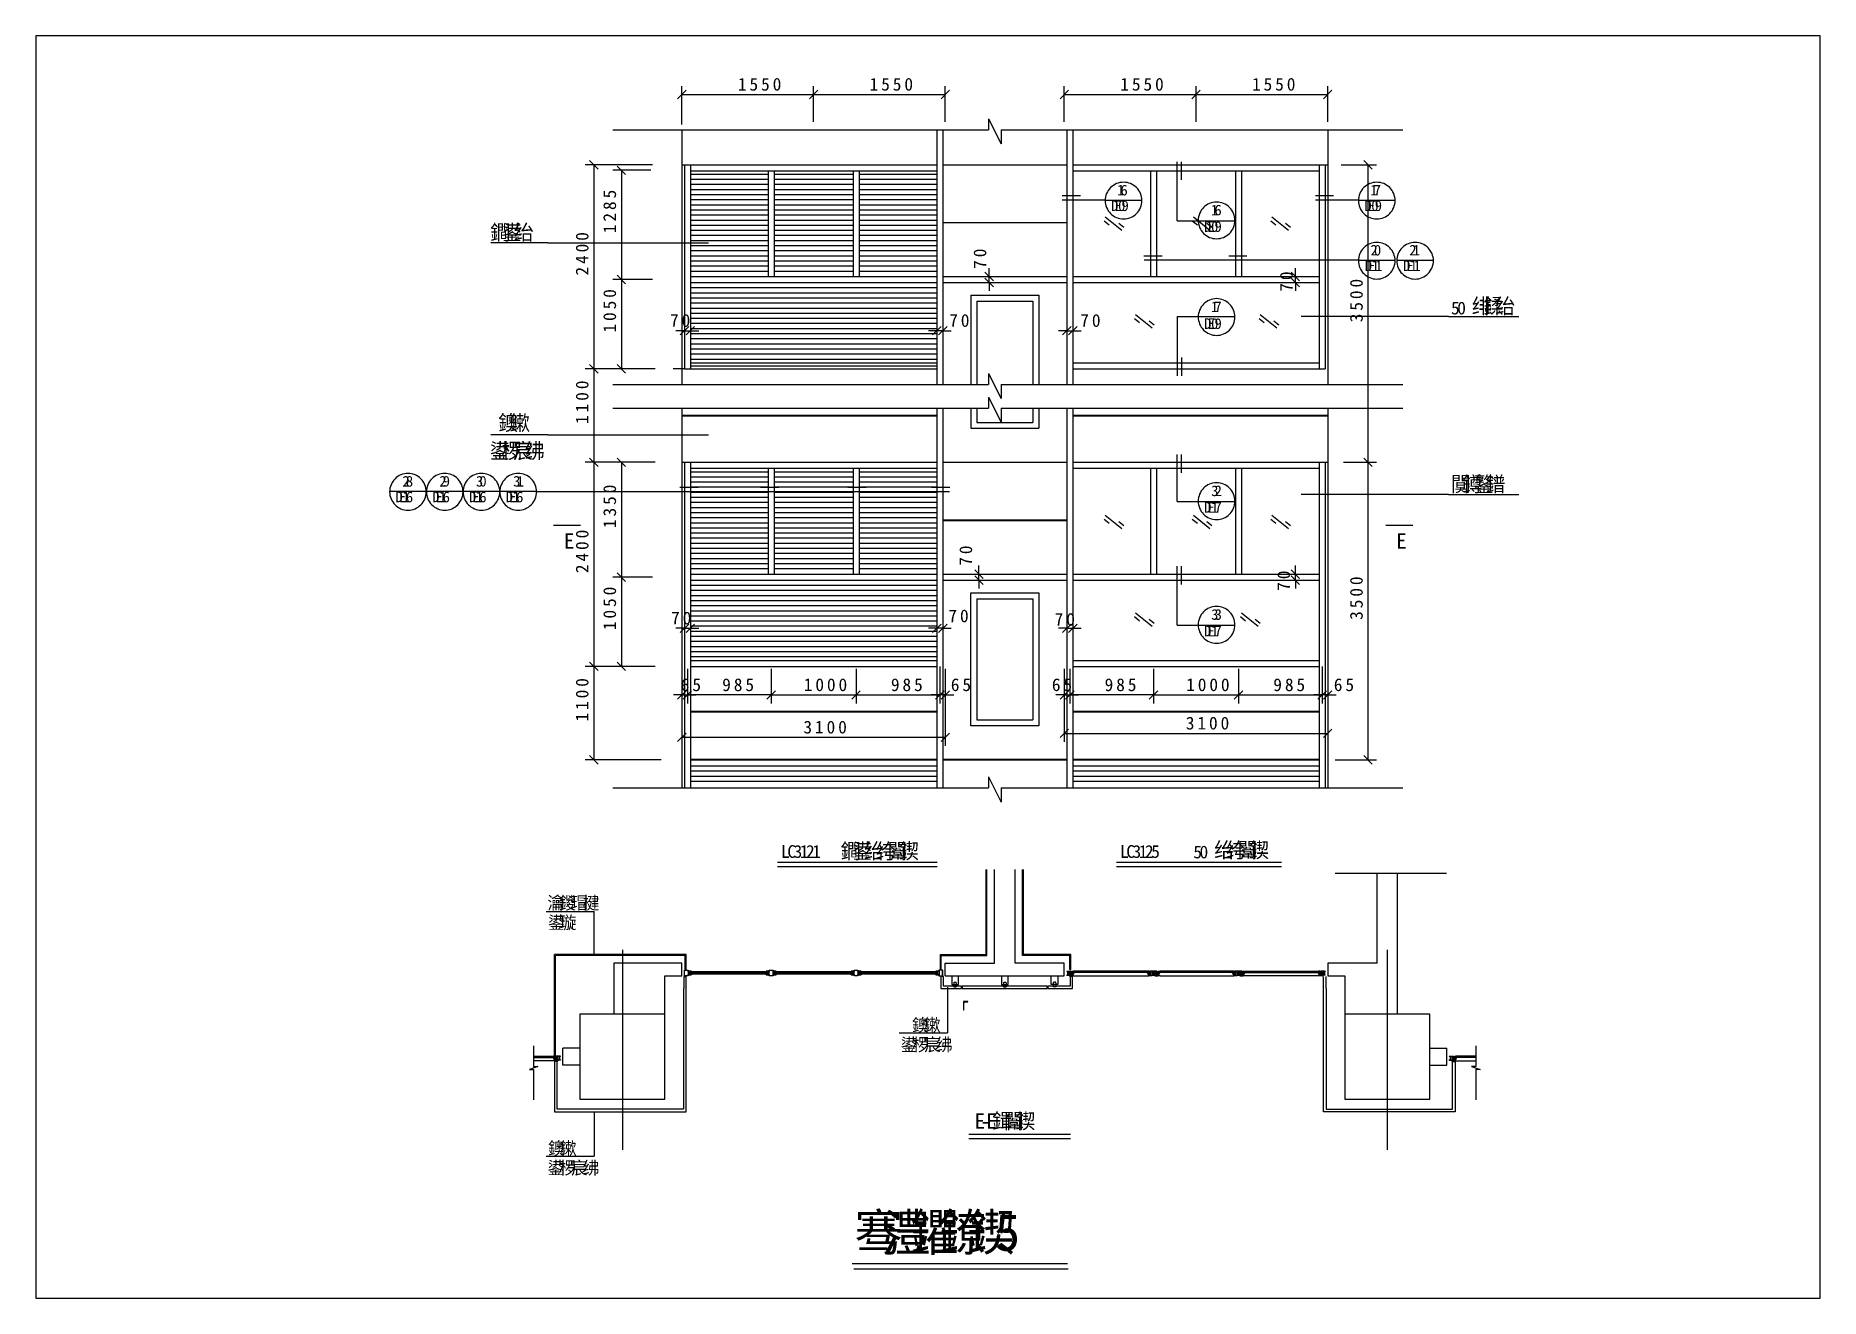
# Model space of a CAD drawing. Header units: metres. Extents: x 0 to 421, y 0 to 298.
import ezdxf

# ---------------------------------------------------------------- set-up
doc = ezdxf.new("R2010")
doc.units = ezdxf.units.M

msp = doc.modelspace()

# ---------------------------------------------------------------- texts
for s, height, p in [('1', 3.01, (165.82, 285.04)), ('5', 3.01, (168.55, 285.04)), ('5', 3.01, (171.29, 285.04)), ('0', 3.01, (174.03, 285.04)), ('1', 3.01, (196.92, 285.04)), ('5', 3.01, (199.66, 285.04)), ('5', 3.01, (202.39, 285.04)), ('0', 3.01, (205.13, 285.04)), ('1', 3.01, (256.12, 285.04)), ('5', 3.01, (258.86, 285.04)), ('5', 3.01, (261.59, 285.04)), ('0', 3.01, (264.33, 285.04)), ('1', 3.01, (287.23, 285.04)), ('5', 3.01, (289.96, 285.04)), ('5', 3.01, (292.7, 285.04)), ('0', 3.01, (295.43, 285.04)), ('1', 2.51, (255.36, 260.31)), ('6', 2.51, (256.17, 260.31)), ('1', 2.51, (315.15, 260.31)), ('7', 2.51, (315.97, 260.31)), ('D', 2.51, (253.96, 256.62)), ('E', 2.51, (254.78, 256.62)), ('0', 2.51, (255.6, 256.62)), ('9', 2.51, (256.42, 256.62)), ('1', 2.51, (277.53, 255.6)), ('6', 2.51, (278.35, 255.6)), ('D', 2.51, (313.76, 256.62)), ('E', 2.51, (314.57, 256.62)), ('0', 2.51, (315.39, 256.62)), ('9', 2.51, (316.21, 256.62)), ('鐧', 3.61, (107.39, 249.77)), ('鍙', 3.61, (110.14, 249.77)), ('绐', 3.61, (112.89, 249.77)), ('D', 2.51, (275.93, 251.7)), ('E', 2.51, (276.74, 251.7)), ('0', 2.51, (277.56, 251.7)), ('9', 2.51, (278.38, 251.7)), ('D', 2.51, (313.85, 242.44)), ('E', 2.51, (314.66, 242.44)), ('2', 2.51, (315.2, 246.13)), ('1', 2.51, (315.48, 242.44)), ('0', 2.51, (316.02, 246.13)), ('1', 2.51, (316.3, 242.44)), ('D', 2.51, (322.9, 242.44)), ('E', 2.51, (323.72, 242.44)), ('2', 2.51, (324.36, 246.13)), ('1', 2.51, (324.53, 242.44)), ('1', 2.51, (325.18, 246.13)), ('1', 2.51, (325.35, 242.44)), ('绯', 3.61, (339.15, 232.37)), ('鍒', 3.61, (341.9, 232.37)), ('绐', 3.61, (344.64, 232.37)), ('7', 3.01, (149.79, 229.29)), ('0', 3.01, (152.53, 229.29)), ('7', 3.01, (215.72, 229.29)), ('0', 3.01, (218.45, 229.29)), ('7', 3.01, (246.67, 229.29)), ('0', 3.01, (249.41, 229.29)), ('1', 2.51, (277.53, 232.76)), ('7', 2.51, (278.35, 232.76)), ('5', 3.01, (334.22, 232.22)), ('0', 3.01, (335.69, 232.22)), ('D', 2.51, (275.93, 228.8)), ('E', 2.51, (276.74, 228.8)), ('0', 2.51, (277.56, 228.8)), ('9', 2.51, (278.38, 228.8)), ('鐭', 3.61, (109.19, 204.83)), ('鏉', 3.61, (111.94, 204.83)), ('鍙', 3.61, (107.25, 198.22)), ('椤', 3.61, (110, 198.22)), ('宸', 3.61, (112.74, 198.22)), ('绋', 3.61, (115.49, 198.22)), ('2', 2.51, (86.61, 191.59)), ('8', 2.51, (87.43, 191.59)), ('2', 2.51, (95.31, 191.59)), ('9', 2.51, (96.13, 191.59)), ('3', 2.51, (103.96, 191.59)), ('0', 2.51, (104.78, 191.59)), ('3', 2.51, (112.75, 191.59)), ('1', 2.51, (113.57, 191.59)), ('闃', 3.61, (334.16, 190.36)), ('鐏', 3.61, (336.91, 190.36)), ('鐜', 3.61, (339.65, 190.36)), ('鐠', 3.61, (342.4, 190.36)), ('D', 2.51, (84.97, 187.89)), ('E', 2.51, (85.79, 187.89)), ('1', 2.51, (86.61, 187.89)), ('6', 2.51, (87.43, 187.89)), ('D', 2.51, (93.65, 187.89)), ('E', 2.51, (94.47, 187.89)), ('1', 2.51, (95.29, 187.89)), ('6', 2.51, (96.11, 187.89)), ('D', 2.51, (102.32, 187.89)), ('E', 2.51, (103.14, 187.89)), ('1', 2.51, (103.96, 187.89)), ('6', 2.51, (104.77, 187.89)), ('D', 2.51, (111, 187.89)), ('E', 2.51, (111.82, 187.89)), ('1', 2.51, (112.64, 187.89)), ('6', 2.51, (113.46, 187.89)), ('3', 2.51, (277.58, 189.33)), ('2', 2.51, (278.4, 189.33)), ('D', 2.51, (275.91, 185.43)), ('E', 2.51, (276.73, 185.43)), ('1', 2.51, (277.54, 185.43)), ('7', 2.51, (278.36, 185.43)), ('E', 3.61, (124.74, 176.93)), ('E', 3.61, (321.28, 176.93)), ('7', 3.01, (150.05, 159.05)), ('0', 3.01, (152.78, 159.05)), ('7', 3.01, (215.53, 159.56)), ('0', 3.01, (218.26, 159.56)), ('7', 3.01, (240.62, 158.74)), ('0', 3.01, (243.36, 158.74)), ('3', 2.51, (277.58, 160.14)), ('3', 2.51, (278.4, 160.14)), ('D', 2.51, (275.91, 156.24)), ('E', 2.51, (276.73, 156.24)), ('1', 2.51, (277.54, 156.24)), ('7', 2.51, (278.36, 156.24)), ('6', 3.01, (152.33, 143.31)), ('5', 3.01, (155.07, 143.31)), ('9', 3.01, (162.11, 143.31)), ('8', 3.01, (164.85, 143.31)), ('5', 3.01, (167.59, 143.31)), ('1', 3.01, (181.37, 143.31)), ('0', 3.01, (184.11, 143.31)), ('0', 3.01, (186.84, 143.31)), ('0', 3.01, (189.58, 143.31)), ('9', 3.01, (201.95, 143.31)), ('8', 3.01, (204.68, 143.31)), ('5', 3.01, (207.42, 143.31)), ('6', 3.01, (216.1, 143.31)), ('5', 3.01, (218.83, 143.31)), ('6', 3.01, (239.96, 143.31)), ('5', 3.01, (242.69, 143.31)), ('9', 3.01, (252.42, 143.31)), ('8', 3.01, (255.15, 143.31)), ('5', 3.01, (257.89, 143.31)), ('1', 3.01, (271.67, 143.31)), ('0', 3.01, (274.41, 143.31)), ('0', 3.01, (277.15, 143.31)), ('0', 3.01, (279.88, 143.31)), ('9', 3.01, (292.25, 143.31)), ('8', 3.01, (294.99, 143.31)), ('5', 3.01, (297.72, 143.31)), ('6', 3.01, (306.54, 143.31)), ('5', 3.01, (309.28, 143.31)), ('3', 3.01, (181.29, 133.31)), ('1', 3.01, (184.02, 133.31)), ('0', 3.01, (186.76, 133.31)), ('0', 3.01, (189.5, 133.31)), ('3', 3.01, (271.59, 134.25)), ('1', 3.01, (274.33, 134.25)), ('0', 3.01, (277.06, 134.25)), ('0', 3.01, (279.8, 134.25)), ('L', 3.01, (176.02, 103.95)), ('C', 3.01, (177.49, 103.95)), ('3', 3.01, (178.97, 103.95)), ('1', 3.01, (180.44, 103.95)), ('2', 3.01, (181.91, 103.95)), ('1', 3.01, (183.38, 103.95)), ('鐧', 3.61, (190.12, 103.76)), ('鍙', 3.61, (192.86, 103.76)), ('绐', 3.61, (195.61, 103.76)), ('绔', 3.61, (198.36, 103.76)), ('闈', 3.61, (201.11, 103.76)), ('鍥', 3.61, (203.86, 103.76)), ('L', 3.01, (256.05, 103.95)), ('C', 3.01, (257.53, 103.95)), ('3', 3.01, (259, 103.95)), ('1', 3.01, (260.47, 103.95)), ('2', 3.01, (261.94, 103.95)), ('5', 3.01, (263.42, 103.95)), ('5', 3.01, (273.37, 103.84)), ('0', 3.01, (274.84, 103.84)), ('绐', 3.61, (278.29, 103.99)), ('绔', 3.61, (281.04, 103.99)), ('闈', 3.61, (283.79, 103.99)), ('鍥', 3.61, (286.54, 103.99)), ('瀹', 3.01, (120.85, 91.82)), ('鍐', 3.01, (123.63, 91.82)), ('瑁', 3.01, (126.41, 91.82)), ('楗', 3.01, (129.19, 91.82)), ('鍙', 3.01, (120.97, 87.2)), ('璇', 3.01, (123.76, 87.2)), ('鐭', 3.01, (206.92, 62.98)), ('鏉', 3.01, (209.7, 62.98)), ('鍙', 3.01, (204.26, 58.37)), ('椤', 3.01, (207.04, 58.37)), ('宸', 3.01, (209.82, 58.37)), ('绋', 3.01, (212.6, 58.37)), ('E', 3.61, (221.74, 40.02)), ('E', 3.61, (224.49, 40.02)), ('鍓', 3.61, (225.86, 40.02)), ('闈', 3.61, (228.61, 40.02)), ('鍥', 3.61, (231.36, 40.02)), ('-', 3.61, (223.11, 40.02)), ('鐭', 3.01, (120.97, 33.9)), ('鏉', 3.01, (123.76, 33.9)), ('鍙', 3.01, (120.85, 29.28)), ('椤', 3.01, (123.63, 29.28)), ('宸', 3.01, (126.41, 29.28)), ('绋', 3.01, (129.19, 29.28)), ('骞', 8.71, (193.38, 11.2)), ('澧', 8.71, (200, 11.2)), ('鑺', 8.71, (206.63, 11.2)), ('鐐', 8.71, (213.26, 11.2)), ('鍥', 8.71, (219.89, 11.2)), ('5', 8.71, (226.52, 11.2))]:
    msp.add_text(s, height=height).set_placement(p)
for s, p in [('5', (137.04, 259.59)), ('8', (137.04, 256.85)), ('2', (137.04, 254.12)), ('1', (137.04, 251.38)), ('0', (130.53, 249.6)), ('0', (130.53, 246.86)), ('4', (130.53, 244.12)), ('0', (224.47, 245.71)), ('7', (224.47, 242.98)), ('2', (130.53, 241.39)), ('0', (296.83, 240.32)), ('0', (313.36, 238.57)), ('0', (137.04, 236.14)), ('7', (296.83, 237.58)), ('0', (313.36, 235.83)), ('0', (137.04, 230.67)), ('5', (137.04, 233.41)), ('3', (313.36, 230.36)), ('5', (313.36, 233.1)), ('1', (137.04, 227.93)), ('0', (130.53, 214.57)), ('0', (130.53, 211.83)), ('1', (130.53, 209.1)), ('1', (130.53, 206.36)), ('0', (137.04, 189.99)), ('3', (137.04, 184.52)), ('5', (137.04, 187.25)), ('1', (137.04, 181.78)), ('0', (130.53, 179.36)), ('0', (130.53, 176.62)), ('0', (221.13, 175.63)), ('2', (130.53, 171.15)), ('4', (130.53, 173.89)), ('7', (221.13, 172.89)), ('0', (296.21, 169.72)), ('7', (296.21, 166.98)), ('0', (313.36, 168.33)), ('0', (137.04, 165.91)), ('5', (137.04, 163.17)), ('0', (313.36, 165.6)), ('5', (313.36, 162.86)), ('0', (137.04, 160.43)), ('3', (313.36, 160.12)), ('1', (137.04, 157.7)), ('0', (130.53, 144.33)), ('0', (130.53, 141.6)), ('1', (130.53, 138.86)), ('1', (130.53, 136.13))]:
    msp.add_text(s, height=3.01, rotation=90).set_placement(p)

# ---------------------------------------------------------------- linework, layer by layer
for p, q in [((421.42, 298), (0, 298)), ((0, 298), (0, 0)), ((421.42, 0), (421.42, 298)), ((153.59, 285.13), (151.59, 283.12)), ((152.59, 277.06), (152.59, 286.13)), ((152.59, 284.12), (183.7, 284.12)), ((182.69, 283.12), (184.7, 285.13)), ((184.7, 285.13), (182.69, 283.12)), ((183.7, 277.66), (183.7, 286.13)), ((183.7, 277.66), (183.7, 286.13)), ((183.7, 284.12), (214.8, 284.12)), ((213.8, 283.12), (215.8, 285.13)), ((214.8, 277.66), (214.8, 286.13)), ((243.9, 285.13), (241.89, 283.12)), ((242.89, 277.66), (242.89, 286.13)), ((242.89, 284.12), (274, 284.12)), ((273, 283.12), (275, 285.13)), ((275, 285.13), (273, 283.12)), ((274, 277.66), (274, 286.13)), ((274, 277.66), (274, 286.13)), ((274, 284.12), (305.1, 284.12)), ((304.1, 283.12), (306.11, 285.13)), ((305.1, 277.66), (305.1, 286.13)), ((225, 278.42), (225, 275.8)), ((225, 278.42), (227.97, 272.51)), ((136.28, 275.8), (225, 275.8)), ((152.59, 275.8), (152.59, 215.64)), ((212.79, 275.8), (212.79, 219.38)), ((214.2, 275.8), (214.2, 219.38)), ((227.97, 275.8), (322.86, 275.8)), ((227.97, 275.8), (227.97, 272.51)), ((243.5, 275.8), (243.5, 219.38)), ((244.9, 275.8), (244.9, 219.38)), ((305.1, 275.8), (305.1, 215.64)), ((145.68, 267.55), (129.78, 267.55)), ((132.79, 266.54), (130.78, 268.55)), ((131.79, 267.55), (131.79, 219.38)), ((145.28, 266.24), (136.29, 266.24)), ((139.3, 265.24), (137.29, 267.24)), ((138.3, 266.24), (138.3, 240.45)), ((152.59, 267.55), (212.79, 267.55)), ((153.19, 267.55), (153.19, 219.38)), ((154.6, 267.55), (154.6, 219.38)), ((154.6, 266.14), (212.79, 266.14)), ((172.96, 266.14), (172.96, 241.16)), ((174.36, 266.14), (174.36, 241.16)), ((193.03, 266.14), (193.03, 241.16)), ((194.43, 266.14), (194.43, 241.16)), ((214.2, 267.55), (243.5, 267.55)), ((244.9, 267.55), (305.1, 267.55)), ((244.9, 266.14), (303.1, 266.14)), ((263.26, 266.14), (263.26, 241.16)), ((264.67, 266.14), (264.67, 241.16)), ((269.58, 254.31), (269.58, 268.26)), ((270.59, 263.95), (270.59, 268.26)), ((283.33, 266.14), (283.33, 241.16)), ((284.74, 266.14), (284.74, 241.16)), ((303.1, 267.55), (303.1, 219.38)), ((304.5, 267.55), (304.5, 219.38)), ((308.24, 267.55), (316.62, 267.55)), ((315.62, 266.54), (313.61, 268.55)), ((314.62, 197.31), (314.62, 267.55)), ((154.6, 265.34), (172.96, 265.34)), ((154.6, 264.13), (172.96, 264.13)), ((154.6, 262.93), (172.96, 262.93)), ((154.6, 261.73), (172.96, 261.73)), ((174.36, 265.34), (193.03, 265.34)), ((174.36, 264.13), (193.03, 264.13)), ((174.36, 262.93), (193.03, 262.93)), ((174.36, 261.73), (193.03, 261.73)), ((194.43, 265.34), (212.79, 265.34)), ((194.43, 264.13), (212.79, 264.13)), ((194.43, 262.93), (212.79, 262.93)), ((194.43, 261.73), (212.79, 261.73)), ((154.6, 260.52), (172.96, 260.52)), ((154.6, 259.32), (172.96, 259.32)), ((154.6, 258.11), (172.96, 258.11)), ((174.36, 260.52), (193.03, 260.52)), ((174.36, 259.32), (193.03, 259.32)), ((174.36, 258.11), (193.03, 258.11)), ((194.43, 260.52), (212.79, 260.52)), ((194.43, 259.32), (212.79, 259.32)), ((194.43, 258.11), (212.79, 258.11)), ((246.7, 260.18), (242.39, 260.18)), ((252.55, 259.18), (242.39, 259.18)), ((252.55, 259.18), (261.22, 259.18)), ((306.49, 260.18), (302.19, 260.18)), ((312.35, 259.18), (302.19, 259.18)), ((312.35, 259.18), (321.01, 259.18)), ((154.6, 256.91), (172.96, 256.91)), ((154.6, 255.71), (172.96, 255.71)), ((154.6, 254.5), (172.96, 254.5)), ((154.6, 253.3), (172.96, 253.3)), ((174.36, 256.91), (193.03, 256.91)), ((174.36, 255.71), (193.03, 255.71)), ((174.36, 254.5), (193.03, 254.5)), ((174.36, 253.3), (193.03, 253.3)), ((194.43, 256.91), (212.79, 256.91)), ((194.43, 255.71), (212.79, 255.71)), ((194.43, 254.5), (212.79, 254.5)), ((194.43, 253.3), (212.79, 253.3)), ((243.5, 253.85), (214.2, 253.85)), ((252.33, 254.31), (253.53, 253.35)), ((252.58, 255.25), (256.51, 252.09)), ((255.8, 253.75), (256.98, 252.79)), ((269.58, 254.31), (274.52, 254.31)), ((273.12, 254.31), (274.32, 253.35)), ((273.37, 255.25), (277.3, 252.09)), ((274.52, 254.31), (283.18, 254.31)), ((276.58, 253.75), (277.77, 252.79)), ((291.63, 254.31), (292.83, 253.35)), ((291.88, 255.25), (295.81, 252.09)), ((295.1, 253.75), (296.28, 252.79)), ((120.97, 249.12), (107.47, 249.12)), ((120.97, 249.12), (158.87, 249.12)), ((154.6, 252.09), (172.96, 252.09)), ((154.6, 250.89), (172.96, 250.89)), ((154.6, 249.69), (172.96, 249.69)), ((174.36, 252.09), (193.03, 252.09)), ((174.36, 250.89), (193.03, 250.89)), ((174.36, 249.69), (193.03, 249.69)), ((194.43, 252.09), (212.79, 252.09)), ((194.43, 250.89), (212.79, 250.89)), ((194.43, 249.69), (212.79, 249.69)), ((154.6, 248.48), (172.96, 248.48)), ((154.6, 247.28), (172.96, 247.28)), ((154.6, 246.07), (172.96, 246.07)), ((154.6, 244.87), (172.96, 244.87)), ((174.36, 248.48), (193.03, 248.48)), ((174.36, 247.28), (193.03, 247.28)), ((174.36, 246.07), (193.03, 246.07)), ((174.36, 244.87), (193.03, 244.87)), ((194.43, 248.48), (212.79, 248.48)), ((194.43, 247.28), (212.79, 247.28)), ((194.43, 246.07), (212.79, 246.07)), ((194.43, 244.87), (212.79, 244.87)), ((265.99, 246), (261.68, 246)), ((312.35, 245), (261.73, 245)), ((286.02, 246), (281.71, 246)), ((312.35, 245), (321.01, 245)), ((321.4, 245), (330.06, 245)), ((145.68, 240.45), (136.29, 240.45)), ((144.68, 240.45), (136.29, 240.45)), ((139.3, 239.45), (137.29, 241.46)), ((137.29, 241.46), (139.3, 239.45)), ((138.3, 240.45), (138.3, 219.38)), ((154.6, 243.67), (172.96, 243.67)), ((154.6, 242.46), (172.96, 242.46)), ((154.6, 241.16), (212.79, 241.16)), ((174.36, 243.67), (193.03, 243.67)), ((174.36, 242.46), (193.03, 242.46)), ((194.43, 243.67), (212.79, 243.67)), ((194.43, 242.46), (212.79, 242.46)), ((214.2, 241.16), (243.5, 241.16)), ((222.23, 241.16), (227.16, 241.16)), ((224.15, 242.16), (226.15, 240.15)), ((226.15, 238.75), (224.15, 240.76)), ((225.15, 241.16), (225.15, 243.16)), ((225.15, 239.75), (225.15, 241.16)), ((244.9, 241.16), (303.1, 241.16)), ((294.54, 241.16), (299.48, 241.16)), ((296.47, 242.16), (298.47, 240.15)), ((298.47, 238.75), (296.47, 240.76)), ((297.47, 241.16), (297.47, 243.16)), ((297.47, 239.75), (297.47, 241.16)), ((154.6, 239.75), (212.79, 239.75)), ((154.6, 238.55), (212.79, 238.55)), ((154.6, 237.34), (212.79, 237.34)), ((154.6, 236.14), (212.79, 236.14)), ((214.2, 239.75), (243.5, 239.75)), ((220.82, 236.74), (236.87, 236.74)), ((220.82, 236.74), (220.82, 215.64)), ((222.23, 239.75), (227.16, 239.75)), ((225.15, 239.75), (225.15, 237.75)), ((236.87, 236.74), (236.87, 215.64)), ((244.9, 239.75), (303.1, 239.75)), ((294.54, 239.75), (299.48, 239.75)), ((297.47, 239.75), (297.47, 237.75)), ((153.19, 233.71), (153.19, 226.37)), ((154.6, 234.94), (212.79, 234.94)), ((154.6, 233.73), (212.79, 233.73)), ((154.6, 233.71), (154.6, 226.37)), ((154.6, 232.53), (212.79, 232.53)), ((212.79, 233.71), (212.79, 226.37)), ((214.2, 233.71), (214.2, 226.37)), ((222.23, 235.34), (235.47, 235.34)), ((222.23, 235.34), (222.23, 215.64)), ((235.47, 235.34), (235.47, 215.64)), ((243.5, 233.71), (243.5, 226.37)), ((244.9, 233.71), (244.9, 226.37)), ((259.73, 232.22), (263.66, 229.06)), ((289.15, 232.22), (293.08, 229.06)), ((153.19, 228.37), (151.19, 228.37)), ((152.19, 227.37), (154.2, 229.38)), ((153.19, 228.37), (154.6, 228.37)), ((155.6, 229.38), (153.6, 227.37)), ((154.6, 231.32), (212.79, 231.32)), ((154.6, 230.12), (212.79, 230.12)), ((154.6, 228.92), (212.79, 228.92)), ((154.6, 228.37), (156.61, 228.37)), ((154.6, 227.71), (212.79, 227.71)), ((212.79, 228.37), (210.79, 228.37)), ((211.79, 227.37), (213.8, 229.38)), ((214.2, 228.37), (212.79, 228.37)), ((215.2, 229.38), (213.2, 227.37)), ((214.2, 228.37), (216.21, 228.37)), ((243.5, 228.37), (241.49, 228.37)), ((242.49, 227.37), (244.5, 229.38)), ((243.5, 228.37), (244.9, 228.37)), ((245.91, 229.38), (243.9, 227.37)), ((244.9, 228.37), (246.91, 228.37)), ((259.48, 231.28), (260.67, 230.32)), ((262.94, 230.71), (264.13, 229.76)), ((269.58, 231.7), (274.52, 231.7)), ((269.58, 231.7), (269.58, 217.76)), ((274.52, 231.7), (283.18, 231.7)), ((288.9, 231.28), (290.1, 230.32)), ((292.37, 230.71), (293.55, 229.76)), ((333.59, 231.69), (298.82, 231.69)), ((333.59, 231.69), (350.23, 231.69)), ((154.6, 226.51), (212.79, 226.51)), ((154.6, 225.3), (212.79, 225.3)), ((154.6, 224.1), (212.79, 224.1)), ((144.68, 219.38), (129.78, 219.38)), ((145.68, 219.38), (129.78, 219.38)), ((132.79, 218.38), (130.78, 220.39)), ((130.78, 220.39), (132.79, 218.38)), ((131.79, 219.38), (131.79, 197.31)), ((146.29, 219.38), (136.29, 219.38)), ((137.29, 220.39), (139.3, 218.38)), ((153.19, 219.38), (150.52, 219.38)), ((153.19, 219.38), (212.79, 219.38)), ((154.6, 222.9), (212.79, 222.9)), ((154.6, 221.69), (212.79, 221.69)), ((154.6, 220.79), (212.79, 220.79)), ((154.6, 220.09), (212.79, 220.09)), ((212.79, 219.38), (212.79, 215.64)), ((214.2, 219.38), (214.2, 215.64)), ((243.5, 219.38), (243.5, 215.64)), ((244.9, 220.79), (303.1, 220.79)), ((244.9, 219.38), (304.5, 219.38)), ((244.9, 219.38), (244.9, 215.64)), ((270.59, 222.07), (270.59, 217.76)), ((136.28, 215.64), (225, 215.64)), ((225, 218.25), (225, 215.64)), ((225, 218.25), (227.97, 212.34)), ((227.97, 215.64), (322.86, 215.64)), ((227.97, 215.64), (227.97, 212.34)), ((225, 212.7), (227.97, 206.79)), ((225, 212.7), (225, 210.08)), ((136.28, 210.08), (225, 210.08)), ((152.59, 210.08), (152.59, 197.91)), ((152.59, 208.43), (212.79, 208.43)), ((152.59, 208.27), (212.79, 208.27)), ((212.79, 210.08), (212.79, 120.45)), ((214.2, 210.08), (214.2, 120.45)), ((220.82, 210.08), (220.82, 205.34)), ((222.23, 210.08), (222.23, 206.74)), ((222.23, 206.74), (235.47, 206.74)), ((227.97, 210.08), (322.86, 210.08)), ((227.97, 210.08), (227.97, 206.79)), ((235.47, 210.08), (235.47, 206.74)), ((236.87, 210.08), (236.87, 205.34)), ((243.5, 210.08), (243.5, 120.45)), ((244.9, 210.08), (244.9, 120.45)), ((244.9, 208.43), (305.1, 208.43)), ((244.9, 208.27), (305.1, 208.27)), ((305.1, 210.08), (305.1, 197.91)), ((120.97, 203.77), (107.47, 203.77)), ((120.97, 203.77), (158.87, 203.77)), ((220.82, 205.34), (236.87, 205.34)), ((130.78, 198.31), (132.79, 196.31)), ((132.79, 196.31), (130.78, 198.31)), ((139.3, 196.31), (137.29, 198.31)), ((269.58, 188.04), (269.58, 199.14)), ((270.59, 194.84), (270.59, 199.14)), ((315.62, 196.31), (313.61, 198.31)), ((313.61, 198.31), (315.62, 196.31)), ((144.68, 197.31), (129.78, 197.31)), ((146.29, 197.31), (129.78, 197.31)), ((131.79, 197.31), (131.79, 149.15)), ((146.29, 197.31), (136.29, 197.31)), ((138.3, 197.31), (138.3, 170.22)), ((152.59, 197.91), (152.59, 120.45)), ((152.59, 197.31), (212.79, 197.31)), ((153.19, 197.31), (153.19, 120.45)), ((154.6, 197.31), (154.6, 120.45)), ((154.6, 195.9), (212.79, 195.9)), ((154.6, 195.1), (172.96, 195.1)), ((154.6, 193.9), (172.96, 193.9)), ((172.96, 195.9), (172.96, 170.92)), ((174.36, 195.9), (174.36, 170.92)), ((174.36, 195.1), (193.03, 195.1)), ((174.36, 193.9), (193.03, 193.9)), ((193.03, 195.9), (193.03, 170.92)), ((194.43, 195.9), (194.43, 170.92)), ((194.43, 195.1), (212.79, 195.1)), ((194.43, 193.9), (212.79, 193.9)), ((214.2, 197.31), (243.5, 197.31)), ((244.9, 197.31), (305.1, 197.31)), ((244.9, 195.9), (303.1, 195.9)), ((263.26, 195.9), (263.26, 170.92)), ((264.67, 195.9), (264.67, 170.92)), ((283.33, 195.9), (283.33, 170.92)), ((284.74, 195.9), (284.74, 170.92)), ((303.1, 197.31), (303.1, 120.45)), ((304.5, 197.31), (304.5, 120.45)), ((305.1, 197.91), (305.1, 120.45)), ((308.85, 197.31), (316.62, 197.31)), ((308.85, 197.31), (316.62, 197.31)), ((314.62, 127.07), (314.62, 197.31)), ((92.24, 190.45), (83.58, 190.45)), ((100.92, 190.45), (92.26, 190.45)), ((109.59, 190.45), (100.93, 190.45)), ((118.27, 190.45), (109.61, 190.45)), ((118.27, 190.43), (215.78, 190.45)), ((152.14, 191.45), (156.45, 191.45)), ((154.6, 192.69), (172.96, 192.69)), ((154.6, 191.49), (172.96, 191.49)), ((154.6, 190.29), (172.96, 190.29)), ((171.19, 191.45), (175.49, 191.45)), ((174.36, 192.69), (193.03, 192.69)), ((174.36, 191.49), (193.03, 191.49)), ((174.36, 190.29), (193.03, 190.29)), ((191.76, 191.45), (196.07, 191.45)), ((194.43, 192.69), (212.79, 192.69)), ((194.43, 191.49), (212.79, 191.49)), ((194.43, 190.29), (212.79, 190.29)), ((211.54, 191.45), (215.85, 191.45)), ((333.59, 189.69), (298.82, 189.69)), ((333.59, 189.69), (350.23, 189.69)), ((154.6, 189.08), (172.96, 189.08)), ((154.6, 187.88), (172.96, 187.88)), ((154.6, 186.67), (172.96, 186.67)), ((154.6, 185.47), (172.96, 185.47)), ((174.36, 189.08), (193.03, 189.08)), ((174.36, 187.88), (193.03, 187.88)), ((174.36, 186.67), (193.03, 186.67)), ((174.36, 185.47), (193.03, 185.47)), ((194.43, 189.08), (212.79, 189.08)), ((194.43, 187.88), (212.79, 187.88)), ((194.43, 186.67), (212.79, 186.67)), ((194.43, 185.47), (212.79, 185.47)), ((269.58, 188.04), (274.52, 188.04)), ((274.52, 188.04), (283.18, 188.04)), ((128.66, 182.36), (122.25, 182.36)), ((154.6, 184.27), (172.96, 184.27)), ((154.6, 183.06), (172.96, 183.06)), ((154.6, 181.86), (172.96, 181.86)), ((174.36, 184.27), (193.03, 184.27)), ((174.36, 183.06), (193.03, 183.06)), ((174.36, 181.86), (193.03, 181.86)), ((194.43, 184.27), (212.79, 184.27)), ((194.43, 183.06), (212.79, 183.06)), ((194.43, 181.86), (212.79, 181.86)), ((243.5, 183.69), (214.2, 183.69)), ((243.5, 183.53), (214.2, 183.53)), ((252.33, 183.92), (253.53, 182.95)), ((252.58, 184.85), (256.51, 181.7)), ((255.8, 183.35), (256.98, 182.4)), ((273.12, 183.92), (274.32, 182.95)), ((273.37, 184.85), (277.3, 181.7)), ((276.58, 183.35), (277.77, 182.4)), ((291.63, 183.92), (292.83, 182.95)), ((291.88, 184.85), (295.81, 181.7)), ((295.1, 183.35), (296.28, 182.4)), ((325.2, 182.36), (318.8, 182.36)), ((154.6, 180.65), (172.96, 180.65)), ((154.6, 179.45), (172.96, 179.45)), ((154.6, 178.24), (172.96, 178.24)), ((154.6, 177.04), (172.96, 177.04)), ((174.36, 180.65), (193.03, 180.65)), ((174.36, 179.45), (193.03, 179.45)), ((174.36, 178.24), (193.03, 178.24)), ((174.36, 177.04), (193.03, 177.04)), ((194.43, 180.65), (212.79, 180.65)), ((194.43, 179.45), (212.79, 179.45)), ((194.43, 178.24), (212.79, 178.24)), ((194.43, 177.04), (212.79, 177.04)), ((154.6, 175.84), (172.96, 175.84)), ((154.6, 174.63), (172.96, 174.63)), ((154.6, 173.43), (172.96, 173.43)), ((174.36, 175.84), (193.03, 175.84)), ((174.36, 174.63), (193.03, 174.63)), ((174.36, 173.43), (193.03, 173.43)), ((194.43, 175.84), (212.79, 175.84)), ((194.43, 174.63), (212.79, 174.63)), ((194.43, 173.43), (212.79, 173.43)), ((222.75, 170.92), (222.75, 172.93)), ((269.58, 158.85), (269.58, 172.79)), ((270.59, 168.48), (270.59, 172.79)), ((297.47, 170.92), (297.47, 172.93)), ((144.68, 170.22), (136.29, 170.22)), ((145.68, 170.22), (136.29, 170.22)), ((137.29, 171.22), (139.3, 169.21)), ((139.3, 169.21), (137.29, 171.22)), ((138.3, 170.22), (138.3, 149.15)), ((154.6, 172.22), (172.96, 172.22)), ((154.6, 170.92), (212.79, 170.92)), ((154.6, 169.52), (212.79, 169.52)), ((174.36, 172.22), (193.03, 172.22)), ((194.43, 172.22), (212.79, 172.22)), ((214.2, 170.92), (243.5, 170.92)), ((214.2, 169.52), (243.5, 169.52)), ((219.82, 170.92), (224.75, 170.92)), ((219.82, 169.52), (224.75, 169.52)), ((221.74, 171.92), (223.75, 169.92)), ((223.75, 168.51), (221.74, 170.52)), ((222.75, 169.52), (222.75, 170.92)), ((222.75, 169.52), (222.75, 167.51)), ((244.9, 170.92), (303.1, 170.92)), ((244.9, 169.52), (303.1, 169.52)), ((294.54, 170.92), (299.48, 170.92)), ((294.54, 169.52), (299.48, 169.52)), ((296.47, 171.92), (298.47, 169.92)), ((298.47, 168.51), (296.47, 170.52)), ((297.47, 169.52), (297.47, 170.92)), ((297.47, 169.52), (297.47, 167.51)), ((154.6, 168.31), (212.79, 168.31)), ((154.6, 167.11), (212.79, 167.11)), ((154.6, 165.9), (212.79, 165.9)), ((154.6, 164.7), (212.79, 164.7)), ((220.82, 135.1), (220.82, 166.51)), ((220.82, 166.51), (236.87, 166.51)), ((222.23, 165.1), (222.23, 136.5)), ((222.23, 165.1), (235.47, 165.1)), ((235.47, 165.1), (235.47, 136.5)), ((236.87, 166.51), (236.87, 135.1)), ((153.19, 163.47), (153.19, 156.13)), ((154.6, 163.5), (212.79, 163.5)), ((154.6, 163.47), (154.6, 156.13)), ((154.6, 162.29), (212.79, 162.29)), ((154.6, 161.09), (212.79, 161.09)), ((212.79, 163.47), (212.79, 156.13)), ((214.2, 163.47), (214.2, 156.13)), ((243.5, 163.47), (243.5, 156.13)), ((244.9, 163.47), (244.9, 156.13)), ((259.48, 160.88), (260.67, 159.92)), ((259.73, 161.82), (263.66, 158.66)), ((262.94, 160.31), (264.13, 159.36)), ((284.49, 160.88), (285.68, 159.92)), ((284.74, 161.82), (288.67, 158.66)), ((287.95, 160.31), (289.13, 159.36)), ((153.19, 158.14), (151.19, 158.14)), ((152.19, 157.14), (154.2, 159.14)), ((153.19, 158.14), (154.6, 158.14)), ((155.6, 159.14), (153.59, 157.14)), ((154.6, 159.88), (212.79, 159.88)), ((154.6, 158.68), (212.79, 158.68)), ((154.6, 158.14), (156.6, 158.14)), ((154.6, 157.48), (212.79, 157.48)), ((154.6, 156.27), (212.79, 156.27)), ((212.79, 158.14), (210.79, 158.14)), ((211.79, 157.14), (213.8, 159.14)), ((214.2, 158.14), (212.79, 158.14)), ((215.2, 159.14), (213.19, 157.14)), ((214.2, 158.14), (216.2, 158.14)), ((243.5, 158.14), (241.49, 158.14)), ((242.49, 157.14), (244.5, 159.14)), ((243.5, 158.14), (244.9, 158.14)), ((245.91, 159.14), (243.9, 157.14)), ((244.9, 158.14), (246.91, 158.14)), ((269.58, 158.85), (274.52, 158.85)), ((274.52, 158.85), (283.18, 158.85)), ((154.6, 155.07), (212.79, 155.07)), ((154.6, 153.86), (212.79, 153.86)), ((154.6, 152.66), (212.79, 152.66)), ((145.28, 149.15), (129.78, 149.15)), ((146.29, 149.15), (129.78, 149.15)), ((132.79, 148.14), (130.78, 150.15)), ((130.78, 150.15), (132.79, 148.14)), ((131.79, 149.15), (131.79, 127.07)), ((146.29, 149.15), (136.29, 149.15)), ((137.29, 150.15), (139.3, 148.14)), ((152.59, 148.55), (152.59, 130.39)), ((152.59, 148.55), (152.59, 140.39)), ((153.9, 148.55), (153.9, 140.39)), ((153.9, 147.54), (153.9, 140.39)), ((154.6, 151.45), (212.79, 151.45)), ((154.6, 150.55), (212.79, 150.55)), ((154.6, 149.15), (212.79, 149.15)), ((173.66, 148.55), (173.66, 140.39)), ((173.66, 148.55), (173.66, 140.39)), ((193.73, 148.55), (193.73, 140.39)), ((193.73, 148.55), (193.73, 140.39)), ((213.5, 149.15), (213.5, 140.39)), ((213.5, 149.15), (213.5, 140.39)), ((214.8, 148.55), (214.8, 130.39)), ((214.8, 148.55), (214.8, 140.39)), ((242.89, 148.55), (242.89, 131.33)), ((242.89, 148.55), (242.89, 140.39)), ((244.2, 148.55), (244.2, 140.39)), ((244.2, 147.54), (244.2, 140.39)), ((244.9, 150.55), (303.1, 150.55)), ((244.9, 149.15), (303.1, 149.15)), ((263.97, 148.55), (263.97, 140.39)), ((263.97, 148.55), (263.97, 140.39)), ((284.03, 148.55), (284.03, 140.39)), ((284.03, 148.55), (284.03, 140.39)), ((303.8, 149.15), (303.8, 140.39)), ((303.8, 149.15), (303.8, 140.39)), ((305.1, 148.55), (305.1, 131.33)), ((305.1, 148.55), (305.1, 140.39)), ((151.59, 141.39), (153.59, 143.4)), ((154.9, 143.4), (152.89, 141.39)), ((154.9, 143.4), (152.89, 141.39)), ((172.66, 141.39), (174.67, 143.4)), ((174.67, 143.4), (172.66, 141.39)), ((194.73, 143.4), (192.73, 141.39)), ((192.73, 141.39), (194.73, 143.4)), ((212.49, 141.39), (214.5, 143.4)), ((212.49, 141.39), (214.5, 143.4)), ((215.8, 143.4), (213.8, 141.39)), ((241.89, 141.39), (243.9, 143.4)), ((245.2, 143.4), (243.2, 141.39)), ((245.2, 143.4), (243.2, 141.39)), ((262.96, 141.39), (264.97, 143.4)), ((264.97, 143.4), (262.96, 141.39)), ((285.04, 143.4), (283.03, 141.39)), ((283.03, 141.39), (285.04, 143.4)), ((302.8, 141.39), (304.8, 143.4)), ((302.8, 141.39), (304.8, 143.4)), ((306.11, 143.4), (304.1, 141.39)), ((152.59, 142.4), (150.58, 142.4)), ((152.59, 142.4), (153.9, 142.4)), ((173.66, 142.4), (153.9, 142.4)), ((153.9, 142.4), (155.9, 142.4)), ((173.66, 142.4), (193.73, 142.4)), ((193.73, 142.4), (213.5, 142.4)), ((213.5, 142.4), (211.49, 142.4)), ((214.8, 142.4), (213.5, 142.4)), ((214.8, 142.4), (216.81, 142.4)), ((242.89, 142.4), (240.89, 142.4)), ((242.89, 142.4), (244.2, 142.4)), ((263.97, 142.4), (244.2, 142.4)), ((244.2, 142.4), (246.21, 142.4)), ((263.97, 142.4), (284.03, 142.4)), ((284.03, 142.4), (303.8, 142.4)), ((303.8, 142.4), (301.79, 142.4)), ((305.1, 142.4), (303.8, 142.4)), ((305.1, 142.4), (307.11, 142.4)), ((154.6, 138.59), (212.79, 138.59)), ((154.6, 138.43), (212.79, 138.43)), ((236.87, 135.1), (220.82, 135.1)), ((222.23, 136.5), (235.47, 136.5)), ((244.9, 138.59), (303.1, 138.59)), ((244.9, 138.43), (303.1, 138.43)), ((153.59, 133.4), (151.59, 131.39)), ((152.59, 132.4), (214.8, 132.4)), ((213.8, 131.39), (215.8, 133.4)), ((243.9, 134.34), (241.89, 132.34)), ((242.89, 133.34), (305.1, 133.34)), ((304.1, 132.34), (306.11, 134.34)), ((147.69, 127.07), (129.78, 127.07)), ((130.78, 128.08), (132.79, 126.07)), ((154.6, 127.23), (212.79, 127.23)), ((154.6, 127.07), (212.79, 127.07)), ((214.2, 127.23), (243.5, 127.23)), ((214.2, 127.07), (243.5, 127.07)), ((244.9, 127.23), (303.1, 127.23)), ((244.9, 127.07), (303.1, 127.07)), ((306.84, 127.07), (316.62, 127.07)), ((313.61, 128.08), (315.62, 126.07)), ((154.6, 125.67), (212.79, 125.67)), ((154.6, 124.46), (212.79, 124.46)), ((154.6, 123.26), (212.79, 123.26)), ((225, 123.06), (225, 120.45)), ((225, 123.06), (227.97, 117.08)), ((244.9, 125.67), (303.1, 125.67)), ((244.9, 124.46), (303.1, 124.46)), ((244.9, 123.26), (303.1, 123.26)), ((136.28, 120.45), (225, 120.45)), ((154.6, 122.06), (212.79, 122.06)), ((227.97, 120.45), (322.86, 120.45)), ((227.97, 120.45), (227.97, 117.08)), ((244.9, 122.06), (303.1, 122.06)), ((175.21, 102.9), (212.9, 102.9)), ((175.21, 101.9), (212.9, 101.9)), ((224.43, 81.12), (224.43, 101.2)), ((224.63, 80.92), (224.63, 101.2)), ((226.44, 79.12), (226.44, 101.2)), ((231.26, 79.12), (231.26, 101.2)), ((233.06, 80.92), (233.06, 101.2)), ((233.26, 81.12), (233.26, 101.2)), ((255.25, 102.9), (294.21, 102.9)), ((255.25, 101.9), (294.21, 101.9)), ((306.85, 100.32), (333.13, 100.32)), ((316.74, 79.12), (316.74, 100.32)), ((321.56, 67.08), (321.56, 100.32)), ((120.53, 91.33), (131.89, 91.33)), ((131.89, 80.91), (131.89, 91.33)), ((122.53, 57.32), (122.53, 81.12)), ((153.59, 81.12), (122.53, 81.12)), ((122.73, 57.32), (122.73, 80.92)), ((153.39, 80.92), (122.73, 80.92)), ((138.54, 82.24), (138.54, 35.03)), ((153.39, 77.63), (153.39, 80.92)), ((153.59, 77.63), (153.59, 81.12)), ((213.65, 81.12), (224.43, 81.12)), ((213.65, 77.63), (213.65, 81.12)), ((213.85, 77.63), (213.85, 80.92)), ((213.85, 80.92), (224.63, 80.92)), ((244.2, 80.92), (233.06, 80.92)), ((244.4, 81.12), (233.26, 81.12)), ((244.2, 77.63), (244.2, 80.92)), ((244.4, 77.63), (244.4, 81.12)), ((319.15, 82.24), (319.15, 35.03)), ((152.59, 79.12), (136.54, 79.12)), ((136.54, 79.12), (136.54, 67.08)), ((148.58, 67.08), (148.58, 76.11)), ((148.58, 76.11), (152.59, 76.11)), ((152.59, 76.11), (152.59, 79.12)), ((153.04, 75.95), (153.04, 73.1)), ((153.04, 75.95), (153.59, 75.95)), ((153.19, 76.11), (153.19, 77.43)), ((153.19, 77.43), (154.1, 77.43)), ((154.1, 76.11), (153.19, 76.11)), ((153.22, 76.14), (153.22, 77.41)), ((153.22, 77.41), (154.07, 77.41)), ((154.07, 76.14), (153.22, 76.14)), ((153.39, 77.63), (153.59, 77.63)), ((153.59, 72.5), (153.59, 75.95)), ((154.07, 77.41), (154.07, 76.14)), ((154.1, 77.43), (154.1, 76.11)), ((154.1, 77.12), (154.1, 77.21)), ((154.1, 77.21), (154.84, 77.21)), ((154.15, 77.12), (154.1, 77.12)), ((154.1, 76.33), (154.1, 76.42)), ((154.84, 76.33), (154.1, 76.33)), ((154.13, 77.18), (154.28, 77.18)), ((154.28, 77.18), (154.13, 77.18)), ((154.13, 77.18), (154.13, 77.14)), ((154.13, 77.14), (154.16, 77.14)), ((154.16, 76.4), (154.13, 76.4)), ((154.13, 76.4), (154.13, 76.36)), ((154.13, 76.36), (154.26, 76.36)), ((154.26, 76.36), (154.13, 76.36)), ((154.16, 77.14), (154.15, 77.12)), ((154.15, 76.42), (154.16, 76.4)), ((154.23, 76.4), (154.24, 76.42)), ((154.26, 76.4), (154.23, 76.4)), ((154.24, 76.42), (154.29, 76.42)), ((154.26, 77.12), (154.25, 77.14)), ((154.25, 77.14), (154.28, 77.14)), ((154.31, 77.12), (154.26, 77.12)), ((154.26, 76.36), (154.26, 76.4)), ((154.28, 77.14), (154.28, 77.18)), ((154.29, 76.42), (154.29, 76.36)), ((154.29, 76.36), (154.44, 76.36)), ((154.31, 77.18), (154.31, 77.12)), ((154.44, 77.18), (154.31, 77.18)), ((154.31, 77.18), (154.31, 77.15)), ((154.44, 76.36), (154.44, 77.18)), ((154.82, 77.18), (154.48, 77.18)), ((154.48, 77.18), (154.48, 76.36)), ((172.83, 77.09), (154.48, 77.09)), ((172.83, 76.87), (154.48, 76.87)), ((172.83, 76.76), (154.48, 76.76)), ((172.83, 76.47), (154.48, 76.47)), ((154.48, 76.36), (154.82, 76.36)), ((154.82, 77.09), (154.82, 77.18)), ((154.82, 76.36), (154.82, 76.45)), ((154.82, 76.45), (154.84, 76.45)), ((154.84, 77.21), (154.84, 77.09)), ((154.84, 76.45), (154.84, 76.33)), ((173.21, 77.21), (172.47, 77.21)), ((172.47, 77.21), (172.47, 77.09)), ((172.49, 76.45), (172.47, 76.45)), ((172.47, 76.45), (172.47, 76.33)), ((172.47, 76.33), (173.21, 76.33)), ((172.49, 77.09), (172.49, 77.18)), ((172.49, 77.18), (172.83, 77.18)), ((172.49, 76.36), (172.49, 76.45)), ((172.83, 76.36), (172.49, 76.36)), ((172.83, 77.18), (172.83, 76.36)), ((172.87, 76.36), (172.87, 77.18)), ((172.87, 77.18), (173, 77.18)), ((173.02, 76.36), (172.87, 76.36)), ((173, 77.18), (173, 77.12)), ((173, 77.18), (173, 77.15)), ((173, 77.12), (173.05, 77.12)), ((173.07, 76.42), (173.02, 76.42)), ((173.02, 76.42), (173.02, 76.36)), ((173.03, 77.14), (173.03, 77.18)), ((173.18, 77.18), (173.03, 77.18)), ((173.03, 77.18), (173.18, 77.18)), ((173.06, 77.14), (173.03, 77.14)), ((173.05, 77.12), (173.06, 77.14)), ((173.05, 76.36), (173.05, 76.4)), ((173.05, 76.4), (173.08, 76.4)), ((173.18, 76.36), (173.05, 76.36)), ((173.05, 76.36), (173.18, 76.36)), ((173.08, 76.4), (173.07, 76.42)), ((173.18, 77.14), (173.15, 77.14)), ((173.15, 77.14), (173.16, 77.12)), ((173.16, 76.42), (173.15, 76.4)), ((173.15, 76.4), (173.18, 76.4)), ((173.16, 77.12), (173.21, 77.12)), ((173.18, 77.18), (173.18, 77.14)), ((173.18, 76.4), (173.18, 76.36)), ((173.21, 76.11), (173.21, 77.43)), ((173.21, 77.43), (174.11, 77.43)), ((173.21, 77.12), (173.21, 77.21)), ((173.21, 76.33), (173.21, 76.42)), ((174.11, 76.11), (173.21, 76.11)), ((173.23, 76.14), (173.23, 77.41)), ((173.23, 77.41), (174.09, 77.41)), ((174.09, 76.14), (173.23, 76.14)), ((174.09, 77.41), (174.09, 76.14)), ((174.11, 77.43), (174.11, 76.11)), ((174.11, 77.12), (174.11, 77.21)), ((174.11, 77.21), (174.86, 77.21)), ((174.16, 77.12), (174.11, 77.12)), ((174.11, 76.33), (174.11, 76.42)), ((174.86, 76.33), (174.11, 76.33)), ((174.14, 77.18), (174.29, 77.18)), ((174.29, 77.18), (174.14, 77.18)), ((174.14, 77.18), (174.14, 77.14)), ((174.14, 77.14), (174.17, 77.14)), ((174.17, 76.4), (174.14, 76.4)), ((174.14, 76.4), (174.14, 76.36)), ((174.14, 76.36), (174.27, 76.36)), ((174.27, 76.36), (174.14, 76.36)), ((174.17, 77.14), (174.16, 77.12)), ((174.16, 76.42), (174.17, 76.4)), ((174.24, 76.4), (174.25, 76.42)), ((174.27, 76.4), (174.24, 76.4)), ((174.25, 76.42), (174.31, 76.42)), ((174.27, 77.12), (174.26, 77.14)), ((174.26, 77.14), (174.29, 77.14)), ((174.32, 77.12), (174.27, 77.12)), ((174.27, 76.36), (174.27, 76.4)), ((174.29, 77.14), (174.29, 77.18)), ((174.31, 76.42), (174.31, 76.36)), ((174.31, 76.36), (174.46, 76.36)), ((174.46, 77.18), (174.32, 77.18)), ((174.32, 77.18), (174.32, 77.15)), ((174.32, 77.18), (174.32, 77.12)), ((174.46, 76.36), (174.46, 77.18)), ((174.84, 77.18), (174.5, 77.18)), ((174.5, 77.18), (174.5, 76.36)), ((192.9, 77.09), (174.5, 77.09)), ((192.9, 76.87), (174.5, 76.87)), ((192.9, 76.76), (174.5, 76.76)), ((192.9, 76.47), (174.5, 76.47)), ((174.5, 76.36), (174.84, 76.36)), ((174.84, 77.09), (174.84, 77.18)), ((174.84, 76.36), (174.84, 76.45)), ((174.84, 76.45), (174.86, 76.45)), ((174.86, 77.21), (174.86, 77.09)), ((174.86, 76.45), (174.86, 76.33)), ((193.28, 77.21), (192.53, 77.21)), ((192.53, 77.21), (192.53, 77.09)), ((192.55, 76.45), (192.53, 76.45)), ((192.53, 76.45), (192.53, 76.33)), ((192.53, 76.33), (193.28, 76.33)), ((192.55, 77.09), (192.55, 77.18)), ((192.55, 77.18), (192.9, 77.18)), ((192.55, 76.36), (192.55, 76.45)), ((192.9, 76.36), (192.55, 76.36)), ((192.9, 77.18), (192.9, 76.36)), ((192.94, 76.36), (192.94, 77.18)), ((192.94, 77.18), (193.07, 77.18)), ((193.09, 76.36), (192.94, 76.36)), ((193.07, 77.18), (193.07, 77.15)), ((193.07, 77.18), (193.07, 77.12)), ((193.07, 77.12), (193.12, 77.12)), ((193.14, 76.42), (193.09, 76.42)), ((193.09, 76.42), (193.09, 76.36)), ((193.25, 77.18), (193.1, 77.18)), ((193.1, 77.18), (193.25, 77.18)), ((193.1, 77.14), (193.1, 77.18)), ((193.13, 77.14), (193.1, 77.14)), ((193.12, 77.12), (193.13, 77.14)), ((193.12, 76.36), (193.12, 76.4)), ((193.12, 76.4), (193.15, 76.4)), ((193.25, 76.36), (193.12, 76.36)), ((193.12, 76.36), (193.25, 76.36)), ((193.15, 76.4), (193.14, 76.42)), ((193.25, 77.14), (193.22, 77.14)), ((193.22, 77.14), (193.23, 77.12)), ((193.23, 76.42), (193.22, 76.4)), ((193.22, 76.4), (193.25, 76.4)), ((193.23, 77.12), (193.28, 77.12)), ((193.25, 77.18), (193.25, 77.14)), ((193.25, 76.4), (193.25, 76.36)), ((193.28, 76.11), (193.28, 77.43)), ((193.28, 77.43), (194.18, 77.43)), ((193.28, 77.12), (193.28, 77.21)), ((193.28, 76.33), (193.28, 76.42)), ((194.18, 76.11), (193.28, 76.11)), ((193.3, 76.14), (193.3, 77.41)), ((193.3, 77.41), (194.16, 77.41)), ((194.16, 76.14), (193.3, 76.14)), ((194.16, 77.41), (194.16, 76.14)), ((194.18, 77.43), (194.18, 76.11)), ((194.18, 77.12), (194.18, 77.21)), ((194.18, 77.21), (194.92, 77.21)), ((194.23, 77.12), (194.18, 77.12)), ((194.18, 76.33), (194.18, 76.42)), ((194.92, 76.33), (194.18, 76.33)), ((194.21, 77.18), (194.36, 77.18)), ((194.36, 77.18), (194.21, 77.18)), ((194.21, 77.18), (194.21, 77.14)), ((194.21, 77.14), (194.24, 77.14)), ((194.24, 76.4), (194.21, 76.4)), ((194.21, 76.4), (194.21, 76.36)), ((194.21, 76.36), (194.34, 76.36)), ((194.34, 76.36), (194.21, 76.36)), ((194.24, 77.14), (194.23, 77.12)), ((194.23, 76.42), (194.24, 76.4)), ((194.31, 76.4), (194.32, 76.42)), ((194.34, 76.4), (194.31, 76.4)), ((194.32, 76.42), (194.37, 76.42)), ((194.34, 77.12), (194.33, 77.14)), ((194.33, 77.14), (194.36, 77.14)), ((194.39, 77.12), (194.34, 77.12)), ((194.34, 76.36), (194.34, 76.4)), ((194.36, 77.14), (194.36, 77.18)), ((194.37, 76.42), (194.37, 76.36)), ((194.37, 76.36), (194.52, 76.36)), ((194.39, 77.18), (194.39, 77.12)), ((194.52, 77.18), (194.39, 77.18)), ((194.39, 77.18), (194.39, 77.15)), ((194.52, 76.36), (194.52, 77.18)), ((194.9, 77.18), (194.56, 77.18)), ((194.56, 77.18), (194.56, 76.36)), ((212.91, 77.09), (194.56, 77.09)), ((212.91, 76.87), (194.56, 76.87)), ((212.91, 76.76), (194.56, 76.76)), ((212.91, 76.47), (194.56, 76.47)), ((194.56, 76.36), (194.9, 76.36)), ((194.9, 77.09), (194.9, 77.18)), ((194.9, 76.36), (194.9, 76.45)), ((194.9, 76.45), (194.92, 76.45)), ((194.92, 77.21), (194.92, 77.09)), ((194.92, 76.45), (194.92, 76.33)), ((213.3, 77.21), (212.55, 77.21)), ((212.55, 77.21), (212.55, 77.09)), ((212.57, 76.45), (212.55, 76.45)), ((212.55, 76.45), (212.55, 76.33)), ((212.55, 76.33), (213.3, 76.33)), ((212.57, 77.09), (212.57, 77.18)), ((212.57, 77.18), (212.91, 77.18)), ((212.57, 76.36), (212.57, 76.45)), ((212.91, 76.36), (212.57, 76.36)), ((212.91, 77.18), (212.91, 76.36)), ((212.95, 76.36), (212.95, 77.18)), ((212.95, 77.18), (213.08, 77.18)), ((213.1, 76.36), (212.95, 76.36)), ((213.08, 77.18), (213.08, 77.15)), ((213.08, 77.18), (213.08, 77.12)), ((213.08, 77.12), (213.13, 77.12)), ((213.15, 76.42), (213.1, 76.42)), ((213.1, 76.42), (213.1, 76.36)), ((213.26, 77.18), (213.11, 77.18)), ((213.11, 77.18), (213.26, 77.18)), ((213.11, 77.14), (213.11, 77.18)), ((213.14, 77.14), (213.11, 77.14)), ((213.13, 77.12), (213.14, 77.14)), ((213.13, 76.36), (213.13, 76.4)), ((213.13, 76.4), (213.16, 76.4)), ((213.26, 76.36), (213.13, 76.36)), ((213.13, 76.36), (213.26, 76.36)), ((213.16, 76.4), (213.15, 76.42)), ((213.26, 77.14), (213.23, 77.14)), ((213.23, 77.14), (213.24, 77.12)), ((213.24, 76.42), (213.23, 76.4)), ((213.23, 76.4), (213.26, 76.4)), ((213.24, 77.12), (213.3, 77.12)), ((213.26, 77.18), (213.26, 77.14)), ((213.26, 76.4), (213.26, 76.36)), ((214.2, 77.43), (213.3, 77.43)), ((213.3, 77.43), (213.3, 76.11)), ((213.3, 77.12), (213.3, 77.21)), ((213.3, 76.33), (213.3, 76.42)), ((213.3, 76.11), (214.2, 76.11)), ((214.17, 77.41), (213.32, 77.41)), ((213.32, 77.41), (213.32, 76.14)), ((213.32, 76.14), (214.17, 76.14)), ((213.85, 77.63), (213.65, 77.63)), ((214.35, 75.95), (213.75, 75.95)), ((213.75, 75.95), (213.75, 73.1)), ((214.17, 76.14), (214.17, 77.41)), ((214.2, 76.11), (214.2, 77.43)), ((214.35, 73.7), (214.35, 75.95)), ((214.8, 76.11), (214.8, 79.12)), ((214.8, 79.12), (226.44, 79.12)), ((214.8, 76.11), (242.89, 76.11)), ((216.32, 76.11), (216.32, 74.1)), ((217.93, 74.1), (217.93, 76.11)), ((228.04, 76.11), (228.04, 74.1)), ((229.65, 74.1), (229.65, 76.11)), ((242.89, 79.12), (231.26, 79.12)), ((239.77, 74.1), (239.77, 76.11)), ((241.37, 76.11), (241.37, 74.1)), ((242.89, 76.11), (242.89, 79.12)), ((243.5, 77.23), (243.5, 77.17)), ((243.5, 77.23), (244.54, 77.23)), ((243.5, 77.17), (243.53, 77.13)), ((243.5, 76.3), (243.53, 76.34)), ((243.5, 76.3), (243.5, 76.24)), ((243.5, 76.24), (243.5, 76.3)), ((243.5, 76.24), (244.17, 76.24)), ((243.53, 77.2), (243.68, 77.2)), ((243.53, 77.2), (243.53, 77.13)), ((243.53, 76.27), (243.53, 76.34)), ((243.53, 76.27), (243.68, 76.27)), ((243.68, 77.2), (243.68, 76.27)), ((243.71, 77.2), (244.07, 77.2)), ((243.71, 77.2), (243.71, 76.27)), ((243.71, 76.27), (244.07, 76.27)), ((244.04, 76.16), (244.04, 76.07)), ((244.04, 76.16), (244.08, 76.16)), ((244.04, 76.07), (244.47, 76.07)), ((244.07, 77.2), (244.07, 76.27)), ((244.07, 76.14), (244.09, 76.14)), ((244.07, 76.14), (244.07, 76.1)), ((244.07, 76.1), (244.15, 76.1)), ((244.09, 76.14), (244.08, 76.16)), ((244.1, 77.2), (244.1, 76.96)), ((244.1, 77.2), (244.32, 77.2)), ((244.1, 76.96), (244.16, 76.96)), ((244.1, 76.94), (244.13, 76.94)), ((244.1, 76.94), (244.1, 76.26)), ((244.1, 76.26), (244.12, 76.26)), ((244.14, 76.28), (244.12, 76.26)), ((244.13, 76.94), (244.13, 76.91)), ((244.13, 76.91), (244.16, 76.91)), ((244.13, 76.14), (244.14, 76.16)), ((244.13, 76.14), (244.15, 76.14)), ((244.17, 76.26), (244.14, 76.28)), ((244.14, 76.16), (244.18, 76.16)), ((244.15, 76.14), (244.15, 76.1)), ((244.16, 76.96), (244.16, 76.91)), ((244.17, 76.24), (244.17, 76.26)), ((244.18, 76.16), (244.18, 76.1)), ((244.18, 76.1), (244.44, 76.1)), ((244.2, 77.63), (244.4, 77.63)), ((244.86, 75.95), (244.26, 75.95)), ((244.26, 75.95), (244.26, 73.7)), ((244.32, 77.2), (244.32, 77.14)), ((244.32, 77.14), (244.36, 77.14)), ((244.34, 77.2), (244.34, 77.16)), ((244.34, 77.2), (244.52, 77.2)), ((244.34, 77.16), (244.37, 77.16)), ((244.37, 77.16), (244.36, 77.14)), ((244.38, 77.07), (244.38, 77.04)), ((244.38, 77.07), (244.71, 77.07)), ((244.38, 77.04), (244.44, 77.04)), ((244.44, 77.04), (244.44, 76.1)), ((244.47, 77.04), (244.71, 77.04)), ((244.47, 77.04), (244.47, 76.14)), ((244.47, 76.14), (244.7, 76.14)), ((244.47, 76.1), (244.47, 76.07)), ((244.48, 76.11), (244.81, 76.11)), ((244.49, 77.16), (244.52, 77.16)), ((244.49, 77.16), (244.5, 77.14)), ((244.5, 77.14), (244.54, 77.14)), ((244.52, 77.2), (244.52, 77.16)), ((244.54, 77.23), (244.54, 77.14)), ((244.71, 77.21), (244.71, 77.07)), ((244.71, 77.21), (245.08, 77.21)), ((244.71, 77.04), (244.71, 76.15)), ((244.74, 77.18), (244.74, 76.83)), ((244.74, 77.18), (245.07, 77.18)), ((244.74, 76.91), (244.74, 76.83)), ((244.74, 76.83), (244.8, 76.83)), ((244.74, 76.83), (244.8, 76.83)), ((244.74, 76.81), (244.78, 76.81)), ((244.74, 76.81), (244.78, 76.81)), ((244.74, 76.81), (244.74, 76.71)), ((244.74, 76.81), (244.74, 76.14)), ((244.74, 76.14), (244.76, 76.14)), ((244.75, 76.76), (244.75, 76.81)), ((244.77, 76.81), (244.75, 76.81)), ((245.11, 76.76), (244.75, 76.76)), ((244.75, 76.16), (244.78, 76.18)), ((244.78, 76.15), (244.76, 76.14)), ((244.77, 76.79), (244.77, 76.81)), ((244.99, 76.79), (244.77, 76.79)), ((244.78, 76.81), (244.78, 76.79)), ((244.78, 76.81), (244.78, 76.79)), ((244.78, 76.79), (244.8, 76.79)), ((244.78, 76.79), (244.8, 76.79)), ((244.78, 76.18), (244.84, 76.14)), ((244.81, 76.13), (244.78, 76.15)), ((244.8, 76.83), (244.8, 76.79)), ((244.8, 76.83), (244.8, 76.79)), ((244.81, 76.11), (244.81, 76.13)), ((244.81, 76.11), (244.81, 76.13)), ((244.81, 76.11), (244.81, 76.13)), ((244.86, 76.11), (244.81, 76.11)), ((244.84, 76.95), (244.84, 76.86)), ((245.42, 76.95), (244.84, 76.95)), ((245.42, 76.93), (244.84, 76.93)), ((245.42, 76.89), (244.84, 76.89)), ((245.42, 76.86), (244.84, 76.86)), ((245.12, 76.75), (244.85, 76.15)), ((245.15, 76.74), (244.86, 76.11)), ((244.86, 76.11), (245.42, 76.11)), ((244.86, 73.1), (244.86, 75.95)), ((244.97, 76.98), (244.95, 76.95)), ((244.95, 76.95), (244.96, 76.95)), ((244.96, 77.11), (244.96, 77.02)), ((244.96, 77.11), (245.14, 77.11)), ((244.96, 77.02), (244.98, 77.02)), ((244.96, 77.02), (244.96, 77.02)), ((244.96, 76.95), (245.01, 76.98)), ((244.98, 77), (244.97, 76.98)), ((244.98, 77.08), (244.98, 77.04)), ((244.98, 77.08), (245.16, 77.08)), ((244.98, 77.02), (245.01, 77.04)), ((244.98, 77.04), (245.01, 77.04)), ((244.99, 77.01), (244.98, 77)), ((245.03, 77.07), (244.99, 77.05)), ((244.99, 77.05), (245.03, 77.04)), ((245.01, 77.02), (244.99, 77.01)), ((244.99, 76.79), (244.99, 76.8)), ((244.99, 76.8), (245.03, 76.78)), ((244.99, 76.79), (244.99, 76.8)), ((244.99, 76.8), (245.03, 76.78)), ((245.04, 76.86), (245, 76.84)), ((245, 76.84), (245, 76.83)), ((245, 76.83), (245, 76.83)), ((245, 76.83), (245, 76.83)), ((245, 76.83), (245.02, 76.82)), ((245.03, 77.04), (245.01, 77.02)), ((245.03, 77.04), (245.01, 77.02)), ((245.01, 76.98), (245.04, 76.98)), ((245.02, 76.82), (245.02, 76.79)), ((245.07, 77.08), (245.03, 77.07)), ((245.03, 76.78), (245.03, 76.8)), ((245.03, 76.78), (245.03, 76.8)), ((245.03, 76.8), (245.07, 76.78)), ((245.03, 76.8), (245.07, 76.78)), ((245.04, 76.98), (245.04, 76.95)), ((245.04, 76.95), (245.07, 76.96)), ((245.04, 76.85), (245.04, 76.86)), ((245.06, 76.85), (245.04, 76.85)), ((245.05, 76.82), (245.07, 76.82)), ((245.07, 76.86), (245.06, 76.85)), ((245.07, 77.18), (245.14, 77.11)), ((245.11, 77.07), (245.07, 77.08)), ((245.07, 77.08), (245.07, 77.08)), ((245.07, 76.96), (245.1, 76.98)), ((245.07, 76.82), (245.07, 76.8)), ((245.07, 76.8), (245.09, 76.79)), ((245.07, 76.78), (245.07, 76.8)), ((245.07, 76.8), (245.11, 76.78)), ((245.07, 76.78), (245.07, 76.8)), ((245.07, 76.8), (245.11, 76.78)), ((245.42, 77.21), (245.08, 77.21)), ((245.08, 77.21), (245.18, 77.11)), ((245.08, 76.85), (245.09, 76.86)), ((245.11, 76.85), (245.08, 76.85)), ((245.09, 76.86), (245.09, 76.86)), ((245.09, 76.79), (245.1, 76.81)), ((245.1, 76.98), (245.13, 76.98)), ((245.1, 76.81), (245.15, 76.81)), ((245.14, 77.04), (245.11, 77.07)), ((245.13, 76.86), (245.11, 76.85)), ((245.11, 76.8), (245.15, 76.78)), ((245.11, 76.78), (245.11, 76.8)), ((245.11, 76.8), (245.15, 76.78)), ((245.11, 76.78), (245.11, 76.8)), ((245.13, 77.02), (245.12, 77.04)), ((245.12, 77.04), (245.14, 77.04)), ((245.16, 77.02), (245.13, 77.04)), ((245.13, 77.04), (245.16, 77.04)), ((245.15, 77.01), (245.13, 77.02)), ((245.13, 76.98), (245.14, 76.95)), ((245.15, 76.86), (245.13, 76.86)), ((245.14, 76.95), (245.17, 76.95)), ((245.14, 76.85), (245.15, 76.86)), ((245.17, 76.85), (245.14, 76.85)), ((245.17, 76.95), (245.15, 77.01)), ((245.15, 76.81), (245.15, 76.76)), ((245.15, 76.76), (245.17, 76.78)), ((245.15, 76.78), (245.15, 76.74)), ((245.16, 77.08), (245.16, 77.04)), ((245.16, 77.02), (245.18, 77.02)), ((245.18, 76.86), (245.17, 76.85)), ((245.17, 76.78), (245.18, 76.79)), ((245.18, 77.11), (245.18, 77.02)), ((245.21, 76.86), (245.18, 76.86)), ((245.18, 76.79), (245.19, 76.8)), ((245.19, 76.81), (245.2, 76.82)), ((245.2, 76.82), (245.21, 76.83)), ((245.21, 76.85), (245.21, 76.86)), ((245.21, 76.83), (245.21, 76.85)), ((262.62, 77.21), (245.42, 77.21)), ((262.87, 76.95), (245.42, 76.95)), ((262.87, 76.93), (245.42, 76.93)), ((262.87, 76.89), (245.42, 76.89)), ((262.87, 76.86), (245.42, 76.86)), ((245.42, 76.11), (262.84, 76.11)), ((262.48, 76.86), (262.51, 76.86)), ((262.48, 76.85), (262.48, 76.86)), ((262.49, 76.83), (262.48, 76.85)), ((262.49, 76.82), (262.49, 76.83)), ((262.5, 76.81), (262.49, 76.82)), ((262.51, 76.86), (262.52, 76.85)), ((262.51, 76.79), (262.51, 76.8)), ((262.53, 76.78), (262.51, 76.79)), ((262.62, 77.21), (262.52, 77.11)), ((262.52, 77.11), (262.52, 77.02)), ((262.54, 77.02), (262.52, 77.02)), ((262.52, 76.85), (262.56, 76.85)), ((262.53, 76.95), (262.55, 77.01)), ((262.56, 76.95), (262.53, 76.95)), ((262.54, 76.76), (262.53, 76.78)), ((262.54, 77.08), (262.54, 77.04)), ((262.71, 77.08), (262.54, 77.08)), ((262.57, 77.04), (262.54, 77.04)), ((262.54, 77.02), (262.57, 77.04)), ((262.56, 76.85), (262.54, 76.86)), ((262.54, 76.86), (262.56, 76.86)), ((262.55, 76.81), (262.54, 76.76)), ((262.55, 77.01), (262.57, 77.02)), ((262.59, 76.81), (262.55, 76.81)), ((262.59, 76.8), (262.55, 76.79)), ((262.59, 76.8), (262.55, 76.79)), ((262.55, 76.78), (262.55, 76.74)), ((262.55, 76.74), (262.84, 76.11)), ((262.63, 77.18), (262.56, 77.11)), ((262.74, 77.11), (262.56, 77.11)), ((262.56, 77.04), (262.59, 77.07)), ((262.58, 77.04), (262.56, 77.04)), ((262.58, 76.98), (262.56, 76.95)), ((262.56, 76.86), (262.58, 76.85)), ((262.57, 77.02), (262.58, 77.04)), ((262.6, 76.98), (262.58, 76.98)), ((262.58, 76.85), (262.61, 76.85)), ((262.58, 76.75), (262.85, 76.15)), ((262.59, 77.07), (262.63, 77.08)), ((262.61, 76.79), (262.59, 76.81)), ((262.63, 76.8), (262.59, 76.79)), ((262.59, 76.79), (262.59, 76.8)), ((262.59, 76.79), (262.59, 76.8)), ((262.63, 76.8), (262.59, 76.79)), ((262.59, 76.76), (262.96, 76.76)), ((262.63, 76.96), (262.6, 76.98)), ((262.61, 76.85), (262.6, 76.86)), ((262.6, 76.86), (262.6, 76.86)), ((262.62, 76.8), (262.61, 76.79)), ((262.99, 77.21), (262.62, 77.21)), ((262.65, 76.82), (262.62, 76.82)), ((262.62, 76.82), (262.62, 76.8)), ((262.96, 77.18), (262.63, 77.18)), ((262.63, 77.08), (262.63, 77.08)), ((262.63, 77.08), (262.67, 77.07)), ((262.66, 76.95), (262.63, 76.96)), ((262.63, 76.86), (262.64, 76.85)), ((262.67, 76.8), (262.63, 76.79)), ((262.63, 76.79), (262.63, 76.8)), ((262.63, 76.79), (262.63, 76.8)), ((262.67, 76.8), (262.63, 76.79)), ((262.64, 76.85), (262.66, 76.85)), ((262.66, 76.85), (262.65, 76.86)), ((262.65, 76.86), (262.7, 76.84)), ((262.69, 76.98), (262.66, 76.98)), ((262.66, 76.98), (262.66, 76.95)), ((262.67, 77.07), (262.71, 77.05)), ((262.71, 77.05), (262.67, 77.04)), ((262.67, 77.04), (262.69, 77.02)), ((262.67, 77.04), (262.69, 77.02)), ((262.67, 76.79), (262.67, 76.8)), ((262.71, 76.8), (262.67, 76.79)), ((262.67, 76.79), (262.67, 76.8)), ((262.71, 76.8), (262.67, 76.79)), ((262.69, 76.83), (262.68, 76.82)), ((262.68, 76.82), (262.68, 76.79)), ((262.71, 77.04), (262.69, 77.04)), ((262.71, 77.02), (262.69, 77.04)), ((262.69, 77.02), (262.71, 77.01)), ((262.74, 76.95), (262.69, 76.98)), ((262.7, 76.83), (262.69, 76.83)), ((262.7, 76.84), (262.7, 76.83)), ((262.7, 76.83), (262.7, 76.83)), ((262.71, 77.08), (262.71, 77.04)), ((262.74, 77.02), (262.71, 77.02)), ((262.71, 77.01), (262.72, 77)), ((262.71, 76.79), (262.71, 76.8)), ((262.71, 76.79), (262.71, 76.8)), ((262.71, 76.79), (262.93, 76.79)), ((262.72, 77), (262.73, 76.98)), ((262.73, 76.98), (262.75, 76.95)), ((262.74, 77.11), (262.74, 77.02)), ((262.75, 76.95), (262.74, 76.95)), ((262.84, 76.11), (262.89, 76.11)), ((262.87, 76.95), (262.87, 76.86)), ((262.93, 76.18), (262.87, 76.14)), ((262.89, 76.13), (262.92, 76.15)), ((262.89, 76.11), (262.89, 76.13)), ((262.89, 76.11), (262.89, 76.13)), ((262.89, 76.11), (262.89, 76.13)), ((263.22, 76.11), (262.89, 76.11)), ((262.96, 76.83), (262.9, 76.83)), ((262.9, 76.83), (262.9, 76.79)), ((262.96, 76.83), (262.9, 76.83)), ((262.92, 76.79), (262.9, 76.79)), ((262.92, 76.79), (262.9, 76.79)), ((262.92, 76.81), (262.92, 76.79)), ((262.96, 76.81), (262.92, 76.81)), ((262.92, 76.15), (262.94, 76.14)), ((262.96, 76.81), (262.93, 76.81)), ((262.93, 76.79), (262.93, 76.81)), ((262.93, 76.81), (262.96, 76.81)), ((262.95, 76.16), (262.93, 76.18)), ((262.96, 76.14), (262.94, 76.14)), ((262.96, 77.18), (262.96, 76.83)), ((262.96, 76.91), (262.96, 76.83)), ((262.96, 76.76), (262.96, 76.81)), ((262.96, 76.81), (262.96, 76.71)), ((262.96, 76.81), (262.96, 76.14)), ((262.99, 77.21), (262.99, 77.07)), ((263.32, 77.07), (262.99, 77.07)), ((263.23, 77.04), (262.99, 77.04)), ((262.99, 77.04), (262.99, 76.15)), ((263.23, 76.14), (263, 76.14)), ((263.17, 77.23), (263.17, 77.14)), ((264.76, 77.23), (263.17, 77.23)), ((263.21, 77.14), (263.17, 77.14)), ((263.19, 77.2), (263.19, 77.16)), ((263.36, 77.2), (263.19, 77.2)), ((263.22, 77.16), (263.19, 77.16)), ((263.36, 77.2), (263.2, 77.2)), ((263.22, 77.16), (263.21, 77.14)), ((263.23, 77.04), (263.23, 76.14)), ((263.23, 76.1), (263.23, 76.07)), ((263.66, 76.07), (263.23, 76.07)), ((263.32, 77.04), (263.26, 77.04)), ((263.26, 77.04), (263.26, 76.1)), ((263.53, 76.1), (263.26, 76.1)), ((263.32, 77.07), (263.32, 77.04)), ((263.36, 77.16), (263.34, 77.16)), ((263.34, 77.16), (263.35, 77.14)), ((263.39, 77.14), (263.35, 77.14)), ((263.36, 77.2), (263.36, 77.16)), ((263.45, 77.2), (263.39, 77.2)), ((263.39, 77.2), (263.39, 77.14)), ((263.61, 77.2), (263.39, 77.2)), ((263.52, 76.16), (263.52, 76.1)), ((263.56, 76.16), (263.52, 76.16)), ((263.54, 76.26), (263.57, 76.28)), ((263.54, 76.24), (263.54, 76.26)), ((264.4, 76.24), (263.54, 76.24)), ((263.61, 76.96), (263.55, 76.96)), ((263.55, 76.96), (263.55, 76.91)), ((263.57, 76.91), (263.55, 76.91)), ((263.55, 76.14), (263.55, 76.1)), ((263.57, 76.14), (263.55, 76.14)), ((263.63, 76.1), (263.55, 76.1)), ((263.57, 76.14), (263.56, 76.16)), ((263.57, 76.94), (263.57, 76.91)), ((263.61, 76.94), (263.57, 76.94)), ((263.57, 76.28), (263.59, 76.26)), ((263.61, 77.2), (263.59, 77.2)), ((263.61, 76.26), (263.59, 76.26)), ((263.61, 77.2), (263.61, 76.96)), ((263.61, 76.94), (263.61, 76.26)), ((263.61, 76.14), (263.63, 76.16)), ((263.63, 76.14), (263.61, 76.14)), ((263.66, 76.16), (263.63, 76.16)), ((263.63, 76.14), (263.63, 76.1)), ((264.3, 77.2), (263.64, 77.2)), ((263.64, 77.2), (263.64, 76.27)), ((263.64, 77.16), (263.64, 76.27)), ((263.64, 76.27), (264.3, 76.27)), ((263.66, 76.16), (263.66, 76.07)), ((263.97, 77.29), (263.97, 76.19)), ((264.28, 76.16), (264.28, 76.07)), ((264.28, 76.16), (264.32, 76.16)), ((264.28, 76.07), (264.71, 76.07)), ((264.3, 77.2), (264.3, 76.27)), ((264.3, 77.16), (264.3, 76.27)), ((264.31, 76.14), (264.33, 76.14)), ((264.31, 76.14), (264.31, 76.1)), ((264.31, 76.1), (264.39, 76.1)), ((264.33, 76.14), (264.32, 76.16)), ((264.33, 77.2), (264.33, 76.96)), ((264.33, 77.2), (264.54, 77.2)), ((264.33, 76.96), (264.39, 76.96)), ((264.33, 76.96), (264.39, 76.96)), ((264.33, 76.94), (264.37, 76.94)), ((264.33, 76.94), (264.37, 76.94)), ((264.33, 76.94), (264.37, 76.94)), ((264.33, 76.94), (264.33, 76.84)), ((264.33, 76.94), (264.33, 76.27)), ((264.33, 76.27), (264.35, 76.27)), ((264.37, 76.28), (264.35, 76.27)), ((264.36, 76.27), (264.37, 76.28)), ((264.37, 76.94), (264.37, 76.91)), ((264.37, 76.94), (264.37, 76.91)), ((264.37, 76.94), (264.37, 76.91)), ((264.37, 76.91), (264.39, 76.91)), ((264.37, 76.91), (264.39, 76.91)), ((264.37, 76.91), (264.39, 76.91)), ((264.4, 76.26), (264.37, 76.28)), ((264.37, 76.14), (264.38, 76.16)), ((264.37, 76.14), (264.39, 76.14)), ((264.38, 76.16), (264.42, 76.16)), ((264.39, 76.96), (264.39, 76.91)), ((264.39, 76.96), (264.39, 76.91)), ((264.39, 76.14), (264.39, 76.1)), ((264.4, 76.24), (264.4, 76.26)), ((264.42, 76.16), (264.42, 76.1)), ((264.42, 76.1), (264.68, 76.1)), ((264.54, 77.2), (264.54, 77.13)), ((264.54, 77.13), (264.58, 77.13)), ((264.55, 77.09), (264.54, 77.07)), ((264.54, 77.07), (264.55, 77.07)), ((264.57, 77.11), (264.55, 77.09)), ((264.55, 77.07), (264.59, 77.09)), ((264.57, 77.2), (264.74, 77.2)), ((264.57, 77.2), (264.57, 77.16)), ((264.57, 77.2), (264.57, 77.15)), ((264.57, 77.2), (264.74, 77.2)), ((264.57, 77.15), (264.59, 77.15)), ((264.58, 77.12), (264.57, 77.11)), ((264.62, 77.19), (264.58, 77.16)), ((264.58, 77.16), (264.61, 77.16)), ((264.59, 77.15), (264.58, 77.13)), ((264.6, 77.13), (264.58, 77.12)), ((264.59, 77.09), (264.63, 77.1)), ((264.61, 77.16), (264.6, 77.13)), ((264.61, 77.16), (264.6, 77.13)), ((264.66, 77.19), (264.62, 77.19)), ((264.62, 77.07), (264.95, 77.07)), ((264.62, 77.07), (264.62, 77.04)), ((264.62, 77.04), (264.68, 77.04)), ((264.63, 77.1), (264.63, 77.07)), ((264.63, 77.07), (264.65, 77.07)), ((264.65, 77.07), (264.69, 77.1)), ((264.7, 77.19), (264.66, 77.19)), ((264.66, 77.19), (264.66, 77.19)), ((264.68, 77.04), (264.68, 76.1)), ((264.69, 77.1), (264.71, 77.09)), ((264.73, 77.16), (264.7, 77.19)), ((264.72, 77.13), (264.71, 77.16)), ((264.71, 77.16), (264.73, 77.16)), ((264.71, 77.15), (264.74, 77.15)), ((264.71, 77.15), (264.72, 77.13)), ((264.71, 77.09), (264.73, 77.07)), ((264.71, 77.04), (264.95, 77.04)), ((264.71, 77.04), (264.71, 76.14)), ((264.71, 76.14), (264.94, 76.14)), ((264.71, 76.1), (264.71, 76.07)), ((264.73, 77.13), (264.72, 77.13)), ((264.72, 77.13), (264.76, 77.13)), ((264.72, 76.11), (265.05, 76.11)), ((264.76, 77.07), (264.73, 77.12)), ((264.73, 77.07), (264.76, 77.07)), ((264.74, 77.2), (264.74, 77.15)), ((264.74, 77.2), (264.74, 77.16)), ((264.76, 77.23), (264.76, 77.13)), ((264.95, 77.21), (265.32, 77.21)), ((264.95, 77.21), (264.95, 77.07)), ((264.95, 77.04), (264.95, 76.15)), ((264.98, 77.18), (265.31, 77.18)), ((264.98, 77.18), (264.98, 76.83)), ((264.98, 76.91), (264.98, 76.83)), ((264.98, 76.83), (265.04, 76.83)), ((264.98, 76.83), (265.04, 76.83)), ((264.98, 76.76), (264.98, 76.81)), ((264.98, 76.81), (265.02, 76.81)), ((265.01, 76.81), (264.98, 76.81)), ((264.98, 76.81), (265.01, 76.81)), ((264.98, 76.81), (264.98, 76.71)), ((264.98, 76.81), (264.98, 76.14)), ((265.35, 76.76), (264.98, 76.76)), ((264.98, 76.14), (265, 76.14)), ((264.99, 76.16), (265.01, 76.18)), ((265.02, 76.15), (265, 76.14)), ((265.01, 76.79), (265.01, 76.81)), ((265.23, 76.79), (265.01, 76.79)), ((265.01, 76.18), (265.08, 76.14)), ((265.02, 76.81), (265.02, 76.79)), ((265.02, 76.79), (265.04, 76.79)), ((265.02, 76.79), (265.04, 76.79)), ((265.05, 76.13), (265.02, 76.15)), ((265.04, 76.83), (265.04, 76.79)), ((265.05, 76.11), (265.05, 76.13)), ((265.05, 76.11), (265.05, 76.13)), ((265.05, 76.11), (265.05, 76.13)), ((265.1, 76.11), (265.05, 76.11)), ((265.07, 76.95), (265.56, 76.95)), ((265.07, 76.95), (265.07, 76.86)), ((265.07, 76.93), (265.56, 76.93)), ((265.07, 76.89), (265.56, 76.89)), ((265.07, 76.86), (265.56, 76.86)), ((265.36, 76.75), (265.09, 76.15)), ((265.39, 76.74), (265.1, 76.11)), ((265.56, 76.11), (265.1, 76.11)), ((265.21, 76.98), (265.19, 76.95)), ((265.19, 76.95), (265.2, 76.95)), ((265.2, 77.11), (265.39, 77.11)), ((265.2, 77.11), (265.2, 77.02)), ((265.2, 77.02), (265.23, 77.02)), ((265.2, 76.95), (265.25, 76.98)), ((265.22, 77), (265.21, 76.98)), ((265.23, 77.01), (265.22, 77)), ((265.23, 77.08), (265.4, 77.08)), ((265.23, 77.08), (265.23, 77.04)), ((265.23, 77.02), (265.25, 77.04)), ((265.23, 77.04), (265.25, 77.04)), ((265.25, 77.02), (265.23, 77.01)), ((265.23, 76.8), (265.27, 76.79)), ((265.23, 76.79), (265.23, 76.8)), ((265.23, 76.8), (265.27, 76.79)), ((265.23, 76.79), (265.23, 76.8)), ((265.27, 77.07), (265.24, 77.05)), ((265.24, 77.05), (265.27, 77.04)), ((265.29, 76.86), (265.24, 76.84)), ((265.24, 76.84), (265.24, 76.83)), ((265.24, 76.83), (265.24, 76.83)), ((265.24, 76.83), (265.25, 76.83)), ((265.27, 77.04), (265.25, 77.02)), ((265.27, 77.04), (265.25, 77.02)), ((265.25, 76.98), (265.28, 76.98)), ((265.25, 76.83), (265.26, 76.82)), ((265.26, 76.82), (265.26, 76.79)), ((265.31, 77.08), (265.27, 77.07)), ((265.27, 76.8), (265.31, 76.79)), ((265.27, 76.79), (265.27, 76.8)), ((265.27, 76.79), (265.27, 76.8)), ((265.27, 76.8), (265.31, 76.79)), ((265.28, 76.98), (265.28, 76.95)), ((265.28, 76.95), (265.31, 76.96)), ((265.28, 76.85), (265.29, 76.86)), ((265.3, 76.85), (265.28, 76.85)), ((265.29, 76.82), (265.32, 76.82)), ((265.31, 76.86), (265.3, 76.85)), ((265.31, 77.18), (265.39, 77.11)), ((265.32, 77.08), (265.31, 77.08)), ((265.31, 76.96), (265.34, 76.98)), ((265.31, 76.8), (265.35, 76.79)), ((265.31, 76.79), (265.31, 76.8)), ((265.31, 76.8), (265.35, 76.79)), ((265.31, 76.79), (265.31, 76.8)), ((265.32, 77.21), (265.42, 77.11)), ((265.32, 77.21), (265.56, 77.21)), ((265.35, 77.07), (265.32, 77.08)), ((265.32, 76.82), (265.32, 76.8)), ((265.32, 76.8), (265.33, 76.79)), ((265.33, 76.85), (265.34, 76.86)), ((265.36, 76.85), (265.33, 76.85)), ((265.33, 76.79), (265.35, 76.81)), ((265.34, 76.98), (265.37, 76.98)), ((265.34, 76.86), (265.34, 76.86)), ((265.38, 77.04), (265.35, 77.07)), ((265.35, 76.81), (265.39, 76.81)), ((265.35, 76.8), (265.39, 76.79)), ((265.35, 76.8), (265.39, 76.79)), ((265.35, 76.79), (265.35, 76.8)), ((265.35, 76.79), (265.35, 76.8)), ((265.38, 77.02), (265.36, 77.04)), ((265.36, 77.04), (265.38, 77.04)), ((265.38, 76.86), (265.36, 76.85)), ((265.4, 77.02), (265.37, 77.04)), ((265.37, 77.04), (265.4, 77.04)), ((265.37, 76.98), (265.38, 76.95)), ((265.39, 77.01), (265.38, 77.02)), ((265.38, 76.95), (265.41, 76.95)), ((265.38, 76.85), (265.4, 76.86)), ((265.4, 76.86), (265.38, 76.86)), ((265.42, 76.85), (265.38, 76.85)), ((265.41, 76.95), (265.39, 77.01)), ((265.39, 76.81), (265.4, 76.76)), ((265.39, 76.78), (265.39, 76.74)), ((265.4, 77.08), (265.4, 77.04)), ((265.4, 77.02), (265.42, 77.02)), ((265.4, 76.76), (265.41, 76.78)), ((265.41, 76.78), (265.43, 76.79)), ((265.42, 77.11), (265.42, 77.02)), ((265.43, 76.86), (265.42, 76.85)), ((265.46, 76.86), (265.43, 76.86)), ((265.43, 76.79), (265.43, 76.8)), ((265.44, 76.81), (265.45, 76.82)), ((265.45, 76.83), (265.46, 76.85)), ((265.45, 76.82), (265.45, 76.83)), ((265.46, 76.85), (265.46, 76.86)), ((282.69, 77.21), (265.56, 77.21)), ((282.94, 76.95), (265.56, 76.95)), ((282.94, 76.93), (265.56, 76.93)), ((282.94, 76.89), (265.56, 76.89)), ((282.94, 76.86), (265.56, 76.86)), ((265.56, 76.11), (282.91, 76.11)), ((282.55, 76.86), (282.58, 76.86)), ((282.55, 76.85), (282.55, 76.86)), ((282.55, 76.83), (282.55, 76.85)), ((282.56, 76.82), (282.55, 76.83)), ((282.57, 76.81), (282.56, 76.82)), ((282.58, 76.79), (282.57, 76.8)), ((282.69, 77.21), (282.58, 77.11)), ((282.58, 77.11), (282.58, 77.02)), ((282.61, 77.02), (282.58, 77.02)), ((282.58, 76.86), (282.59, 76.85)), ((282.6, 76.78), (282.58, 76.79)), ((282.59, 76.85), (282.63, 76.85)), ((282.6, 76.95), (282.62, 77.01)), ((282.62, 76.95), (282.6, 76.95)), ((282.61, 76.76), (282.6, 76.78)), ((282.78, 77.08), (282.61, 77.08)), ((282.61, 77.08), (282.61, 77.04)), ((282.61, 77.02), (282.63, 77.04)), ((282.63, 77.04), (282.61, 77.04)), ((282.63, 76.85), (282.61, 76.86)), ((282.61, 76.86), (282.63, 76.86)), ((282.66, 76.81), (282.61, 76.81)), ((282.61, 76.81), (282.61, 76.76)), ((282.7, 77.18), (282.62, 77.11)), ((282.8, 77.11), (282.62, 77.11)), ((282.62, 77.04), (282.65, 77.07)), ((282.65, 77.04), (282.62, 77.04)), ((282.62, 77.01), (282.63, 77.02)), ((282.64, 76.98), (282.62, 76.95)), ((282.66, 76.8), (282.62, 76.79)), ((282.66, 76.8), (282.62, 76.79)), ((282.62, 76.78), (282.62, 76.74)), ((282.62, 76.74), (282.91, 76.11)), ((282.63, 77.02), (282.65, 77.04)), ((282.63, 76.86), (282.65, 76.85)), ((282.67, 76.98), (282.64, 76.98)), ((282.65, 77.07), (282.69, 77.08)), ((282.65, 76.85), (282.68, 76.85)), ((282.65, 76.75), (282.92, 76.15)), ((282.67, 76.79), (282.66, 76.81)), ((282.7, 76.8), (282.66, 76.79)), ((282.66, 76.79), (282.66, 76.8)), ((282.66, 76.79), (282.66, 76.8)), ((282.7, 76.8), (282.66, 76.79)), ((282.66, 76.76), (283.02, 76.76)), ((282.7, 76.96), (282.67, 76.98)), ((282.68, 76.85), (282.67, 76.86)), ((282.67, 76.86), (282.67, 76.86)), ((282.69, 76.8), (282.67, 76.79)), ((283.06, 77.21), (282.69, 77.21)), ((282.69, 77.08), (282.7, 77.08)), ((282.69, 76.86), (282.71, 76.85)), ((282.71, 76.82), (282.69, 76.82)), ((282.69, 76.82), (282.69, 76.8)), ((283.03, 77.18), (282.7, 77.18)), ((282.7, 77.08), (282.74, 77.07)), ((282.73, 76.95), (282.7, 76.96)), ((282.74, 76.8), (282.7, 76.79)), ((282.7, 76.79), (282.7, 76.8)), ((282.7, 76.79), (282.7, 76.8)), ((282.74, 76.8), (282.7, 76.79)), ((282.71, 76.85), (282.73, 76.85)), ((282.73, 76.85), (282.72, 76.86)), ((282.72, 76.86), (282.76, 76.84)), ((282.76, 76.98), (282.73, 76.98)), ((282.73, 76.98), (282.73, 76.95)), ((282.74, 77.07), (282.77, 77.05)), ((282.77, 77.05), (282.74, 77.04)), ((282.74, 77.04), (282.76, 77.02)), ((282.74, 77.04), (282.76, 77.02)), ((282.78, 76.8), (282.74, 76.79)), ((282.74, 76.79), (282.74, 76.8)), ((282.78, 76.8), (282.74, 76.79)), ((282.74, 76.79), (282.74, 76.8)), ((282.78, 77.02), (282.75, 77.04)), ((282.78, 77.04), (282.75, 77.04)), ((282.76, 76.83), (282.75, 76.82)), ((282.75, 76.82), (282.75, 76.79)), ((282.76, 77.02), (282.78, 77.01)), ((282.8, 76.95), (282.76, 76.98)), ((282.76, 76.84), (282.77, 76.83)), ((282.77, 76.83), (282.76, 76.83)), ((282.77, 76.83), (282.77, 76.83)), ((282.78, 77.08), (282.78, 77.04)), ((282.8, 77.02), (282.78, 77.02)), ((282.78, 77.01), (282.79, 77)), ((282.78, 76.79), (282.78, 76.8)), ((282.78, 76.79), (282.78, 76.8)), ((282.78, 76.79), (283, 76.79)), ((282.79, 77), (282.8, 76.98)), ((282.8, 77.11), (282.8, 77.02)), ((282.8, 76.98), (282.82, 76.95)), ((282.82, 76.95), (282.8, 76.95)), ((282.91, 76.11), (282.96, 76.11)), ((282.99, 76.18), (282.93, 76.14)), ((282.94, 76.95), (282.94, 76.86)), ((282.96, 76.13), (282.99, 76.15)), ((282.96, 76.11), (282.96, 76.13)), ((282.96, 76.11), (282.96, 76.13)), ((282.96, 76.11), (282.96, 76.13)), ((283.29, 76.11), (282.96, 76.11)), ((283.03, 76.83), (282.97, 76.83)), ((282.97, 76.83), (282.97, 76.79)), ((283.03, 76.83), (282.97, 76.83)), ((282.99, 76.79), (282.97, 76.79)), ((282.99, 76.79), (282.97, 76.79)), ((283.03, 76.81), (282.99, 76.81)), ((282.99, 76.81), (282.99, 76.79)), ((283.02, 76.16), (282.99, 76.18)), ((282.99, 76.15), (283.01, 76.14)), ((283, 76.81), (283.02, 76.81)), ((283, 76.79), (283, 76.81)), ((283.03, 76.81), (283, 76.81)), ((283.03, 76.14), (283.01, 76.14)), ((283.02, 76.76), (283.02, 76.81)), ((283.03, 77.18), (283.03, 76.83)), ((283.03, 76.91), (283.03, 76.83)), ((283.03, 76.81), (283.03, 76.14)), ((283.03, 76.81), (283.03, 76.71)), ((283.06, 77.21), (283.06, 77.07)), ((283.39, 77.07), (283.06, 77.07)), ((283.06, 77.04), (283.06, 76.15)), ((283.3, 77.04), (283.06, 77.04)), ((283.3, 76.14), (283.07, 76.14)), ((284.83, 77.23), (283.23, 77.23)), ((283.23, 77.23), (283.23, 77.14)), ((283.27, 77.14), (283.23, 77.14)), ((283.43, 77.2), (283.26, 77.2)), ((283.26, 77.2), (283.26, 77.16)), ((283.29, 77.16), (283.26, 77.16)), ((283.43, 77.2), (283.27, 77.2)), ((283.29, 77.16), (283.27, 77.14)), ((283.3, 77.04), (283.3, 76.14)), ((283.3, 76.1), (283.3, 76.07)), ((283.73, 76.07), (283.3, 76.07)), ((283.33, 77.04), (283.33, 76.1)), ((283.39, 77.04), (283.33, 77.04)), ((283.59, 76.1), (283.33, 76.1)), ((283.39, 77.07), (283.39, 77.04)), ((283.41, 77.16), (283.42, 77.14)), ((283.43, 77.16), (283.41, 77.16)), ((283.46, 77.14), (283.42, 77.14)), ((283.43, 77.2), (283.43, 77.16)), ((283.68, 77.2), (283.46, 77.2)), ((283.46, 77.2), (283.46, 77.14)), ((283.52, 77.2), (283.46, 77.2)), ((283.63, 76.16), (283.59, 76.16)), ((283.59, 76.16), (283.59, 76.1)), ((283.61, 76.26), (283.64, 76.28)), ((283.61, 76.24), (283.61, 76.26)), ((284.47, 76.24), (283.61, 76.24)), ((283.62, 76.96), (283.62, 76.91)), ((283.68, 76.96), (283.62, 76.96)), ((283.64, 76.91), (283.62, 76.91)), ((283.64, 76.14), (283.62, 76.14)), ((283.62, 76.14), (283.62, 76.1)), ((283.7, 76.1), (283.62, 76.1)), ((283.64, 76.14), (283.63, 76.16)), ((283.68, 76.94), (283.64, 76.94)), ((283.64, 76.94), (283.64, 76.91)), ((283.64, 76.28), (283.66, 76.26)), ((283.68, 77.2), (283.66, 77.2)), ((283.68, 76.26), (283.66, 76.26)), ((283.68, 77.2), (283.68, 76.96)), ((283.68, 76.94), (283.68, 76.26)), ((283.68, 76.14), (283.69, 76.16)), ((283.7, 76.14), (283.68, 76.14)), ((283.73, 76.16), (283.69, 76.16)), ((283.7, 76.14), (283.7, 76.1)), ((283.71, 77.2), (283.71, 76.27)), ((284.37, 77.2), (283.71, 77.2)), ((283.71, 77.16), (283.71, 76.27)), ((283.71, 76.27), (284.37, 76.27)), ((283.73, 76.16), (283.73, 76.07)), ((284.03, 77.29), (284.03, 76.19)), ((284.34, 76.16), (284.38, 76.16)), ((284.34, 76.16), (284.34, 76.07)), ((284.34, 76.07), (284.77, 76.07)), ((284.37, 77.2), (284.37, 76.27)), ((284.37, 77.16), (284.37, 76.27)), ((284.37, 76.14), (284.37, 76.1)), ((284.37, 76.14), (284.39, 76.14)), ((284.37, 76.1), (284.45, 76.1)), ((284.39, 76.14), (284.38, 76.16)), ((284.4, 77.2), (284.61, 77.2)), ((284.4, 77.2), (284.4, 76.96)), ((284.4, 76.96), (284.46, 76.96)), ((284.4, 76.96), (284.46, 76.96)), ((284.4, 76.94), (284.4, 76.27)), ((284.4, 76.94), (284.4, 76.84)), ((284.4, 76.94), (284.44, 76.94)), ((284.4, 76.94), (284.44, 76.94)), ((284.4, 76.94), (284.44, 76.94)), ((284.4, 76.27), (284.42, 76.27)), ((284.44, 76.28), (284.42, 76.27)), ((284.43, 76.27), (284.44, 76.28)), ((284.43, 76.14), (284.45, 76.16)), ((284.43, 76.14), (284.45, 76.14)), ((284.44, 76.94), (284.44, 76.91)), ((284.44, 76.94), (284.44, 76.91)), ((284.44, 76.94), (284.44, 76.91)), ((284.44, 76.91), (284.46, 76.91)), ((284.44, 76.91), (284.46, 76.91)), ((284.44, 76.91), (284.46, 76.91)), ((284.47, 76.26), (284.44, 76.28)), ((284.45, 76.16), (284.48, 76.16)), ((284.45, 76.14), (284.45, 76.1)), ((284.46, 76.96), (284.46, 76.91)), ((284.46, 76.96), (284.46, 76.91)), ((284.47, 76.24), (284.47, 76.26)), ((284.48, 76.16), (284.48, 76.1)), ((284.48, 76.1), (284.74, 76.1)), ((284.62, 77.09), (284.6, 77.07)), ((284.6, 77.07), (284.62, 77.07)), ((284.61, 77.2), (284.61, 77.13)), ((284.61, 77.13), (284.65, 77.13)), ((284.63, 77.11), (284.62, 77.09)), ((284.62, 77.07), (284.66, 77.09)), ((284.63, 77.2), (284.81, 77.2)), ((284.63, 77.2), (284.63, 77.15)), ((284.63, 77.2), (284.63, 77.16)), ((284.63, 77.2), (284.81, 77.2)), ((284.63, 77.15), (284.66, 77.15)), ((284.65, 77.12), (284.63, 77.11)), ((284.68, 77.19), (284.65, 77.16)), ((284.65, 77.16), (284.68, 77.16)), ((284.66, 77.15), (284.65, 77.13)), ((284.67, 77.13), (284.65, 77.12)), ((284.66, 77.09), (284.69, 77.1)), ((284.68, 77.16), (284.67, 77.13)), ((284.68, 77.16), (284.67, 77.13)), ((284.72, 77.19), (284.68, 77.19)), ((284.68, 77.07), (284.68, 77.04)), ((284.68, 77.07), (285.01, 77.07)), ((284.68, 77.04), (284.74, 77.04)), ((284.69, 77.1), (284.7, 77.07)), ((284.7, 77.07), (284.72, 77.07)), ((284.73, 77.19), (284.72, 77.19)), ((284.72, 77.07), (284.75, 77.1)), ((284.77, 77.19), (284.73, 77.19)), ((284.74, 77.04), (284.74, 76.1)), ((284.75, 77.1), (284.78, 77.09)), ((284.8, 77.16), (284.77, 77.19)), ((284.77, 77.04), (284.77, 76.14)), ((284.77, 77.04), (285.01, 77.04)), ((284.77, 76.14), (285, 76.14)), ((284.77, 76.1), (284.77, 76.07)), ((284.79, 77.13), (284.78, 77.16)), ((284.78, 77.16), (284.8, 77.16)), ((284.78, 77.15), (284.79, 77.13)), ((284.78, 77.15), (284.81, 77.15)), ((284.78, 77.09), (284.8, 77.07)), ((284.78, 76.11), (285.12, 76.11)), ((284.8, 77.13), (284.79, 77.13)), ((284.79, 77.13), (284.83, 77.13)), ((284.83, 77.07), (284.8, 77.12)), ((284.8, 77.07), (284.83, 77.07)), ((284.81, 77.2), (284.81, 77.16)), ((284.81, 77.2), (284.81, 77.15)), ((284.83, 77.23), (284.83, 77.13)), ((285.01, 77.21), (285.01, 77.07)), ((285.01, 77.21), (285.39, 77.21)), ((285.01, 77.04), (285.01, 76.15)), ((285.04, 77.18), (285.04, 76.83)), ((285.04, 77.18), (285.38, 77.18)), ((285.04, 76.91), (285.04, 76.83)), ((285.04, 76.83), (285.11, 76.83)), ((285.04, 76.83), (285.11, 76.83)), ((285.04, 76.81), (285.04, 76.14)), ((285.04, 76.81), (285.04, 76.71)), ((285.04, 76.81), (285.08, 76.81)), ((285.04, 76.81), (285.08, 76.81)), ((285.04, 76.14), (285.06, 76.14)), ((285.08, 76.81), (285.05, 76.81)), ((285.05, 76.76), (285.05, 76.81)), ((285.42, 76.76), (285.05, 76.76)), ((285.06, 76.16), (285.08, 76.18)), ((285.08, 76.15), (285.06, 76.14)), ((285.08, 76.79), (285.08, 76.81)), ((285.08, 76.81), (285.08, 76.79)), ((285.08, 76.79), (285.11, 76.79)), ((285.3, 76.79), (285.08, 76.79)), ((285.08, 76.79), (285.11, 76.79)), ((285.08, 76.18), (285.14, 76.14)), ((285.12, 76.13), (285.08, 76.15)), ((285.11, 76.83), (285.11, 76.79)), ((285.12, 76.11), (285.12, 76.13)), ((285.12, 76.11), (285.12, 76.13)), ((285.12, 76.11), (285.12, 76.13)), ((285.16, 76.11), (285.12, 76.11)), ((285.13, 76.95), (285.13, 76.86)), ((285.13, 76.95), (285.63, 76.95)), ((285.13, 76.93), (285.63, 76.93)), ((285.13, 76.89), (285.63, 76.89)), ((285.13, 76.86), (285.63, 76.86)), ((285.43, 76.75), (285.16, 76.15)), ((285.45, 76.74), (285.16, 76.11)), ((285.63, 76.11), (285.16, 76.11)), ((285.28, 76.98), (285.26, 76.95)), ((285.26, 76.95), (285.27, 76.95)), ((285.27, 77.11), (285.27, 77.02)), ((285.27, 77.11), (285.45, 77.11)), ((285.27, 77.02), (285.3, 77.02)), ((285.27, 76.95), (285.31, 76.98)), ((285.29, 77), (285.28, 76.98)), ((285.3, 77.01), (285.29, 77)), ((285.3, 77.08), (285.3, 77.04)), ((285.3, 77.08), (285.47, 77.08)), ((285.34, 77.07), (285.3, 77.05)), ((285.3, 77.05), (285.34, 77.04)), ((285.3, 77.04), (285.32, 77.04)), ((285.3, 77.02), (285.32, 77.04)), ((285.32, 77.02), (285.3, 77.01)), ((285.3, 76.79), (285.3, 76.8)), ((285.3, 76.8), (285.34, 76.79)), ((285.3, 76.79), (285.3, 76.8)), ((285.3, 76.8), (285.34, 76.79)), ((285.31, 76.98), (285.35, 76.98)), ((285.36, 76.86), (285.31, 76.84)), ((285.31, 76.84), (285.31, 76.83)), ((285.31, 76.83), (285.31, 76.83)), ((285.31, 76.83), (285.32, 76.83)), ((285.34, 77.04), (285.32, 77.02)), ((285.34, 77.04), (285.32, 77.02)), ((285.32, 76.83), (285.33, 76.82)), ((285.33, 76.82), (285.33, 76.79)), ((285.38, 77.08), (285.34, 77.07)), ((285.34, 76.8), (285.38, 76.79)), ((285.34, 76.79), (285.34, 76.8)), ((285.34, 76.79), (285.34, 76.8)), ((285.34, 76.8), (285.38, 76.79)), ((285.35, 76.98), (285.35, 76.95)), ((285.35, 76.95), (285.37, 76.96)), ((285.35, 76.85), (285.36, 76.86)), ((285.37, 76.85), (285.35, 76.85)), ((285.36, 76.82), (285.39, 76.82)), ((285.37, 76.96), (285.41, 76.98)), ((285.38, 76.86), (285.37, 76.85)), ((285.38, 77.18), (285.45, 77.11)), ((285.42, 77.07), (285.38, 77.08)), ((285.38, 77.08), (285.38, 77.08)), ((285.38, 76.79), (285.38, 76.8)), ((285.38, 76.8), (285.42, 76.79)), ((285.38, 76.79), (285.38, 76.8)), ((285.38, 76.8), (285.42, 76.79)), ((285.39, 77.21), (285.63, 77.21)), ((285.39, 77.21), (285.49, 77.11)), ((285.39, 76.82), (285.39, 76.8)), ((285.39, 76.8), (285.4, 76.79)), ((285.4, 76.85), (285.41, 76.86)), ((285.41, 76.86), (285.4, 76.86)), ((285.42, 76.85), (285.4, 76.85)), ((285.4, 76.79), (285.41, 76.81)), ((285.41, 76.98), (285.43, 76.98)), ((285.41, 76.81), (285.46, 76.81)), ((285.45, 77.04), (285.42, 77.07)), ((285.45, 76.86), (285.42, 76.85)), ((285.42, 76.79), (285.42, 76.8)), ((285.42, 76.79), (285.42, 76.8)), ((285.42, 76.8), (285.46, 76.79)), ((285.42, 76.8), (285.46, 76.79)), ((285.44, 77.02), (285.43, 77.04)), ((285.43, 77.04), (285.45, 77.04)), ((285.43, 76.98), (285.45, 76.95)), ((285.44, 77.04), (285.47, 77.04)), ((285.47, 77.02), (285.44, 77.04)), ((285.45, 77.01), (285.44, 77.02)), ((285.45, 76.95), (285.48, 76.95)), ((285.45, 76.85), (285.47, 76.86)), ((285.47, 76.86), (285.45, 76.86)), ((285.49, 76.85), (285.45, 76.85)), ((285.45, 76.78), (285.45, 76.74)), ((285.48, 76.95), (285.46, 77.01)), ((285.46, 76.81), (285.47, 76.76)), ((285.47, 77.08), (285.47, 77.04)), ((285.47, 77.02), (285.49, 77.02)), ((285.47, 76.76), (285.48, 76.78)), ((285.48, 76.78), (285.5, 76.79)), ((285.49, 77.11), (285.49, 77.02)), ((285.5, 76.86), (285.49, 76.85)), ((285.53, 76.86), (285.5, 76.86)), ((285.5, 76.79), (285.5, 76.8)), ((285.51, 76.81), (285.52, 76.82)), ((285.52, 76.83), (285.53, 76.85)), ((285.52, 76.82), (285.52, 76.83)), ((285.53, 76.85), (285.53, 76.86)), ((285.63, 77.21), (302.92, 77.21)), ((285.63, 76.95), (303.16, 76.95)), ((285.63, 76.93), (303.16, 76.93)), ((285.63, 76.89), (303.16, 76.89)), ((285.63, 76.86), (303.16, 76.86)), ((303.14, 76.11), (285.63, 76.11)), ((302.78, 76.86), (302.81, 76.86)), ((302.78, 76.85), (302.78, 76.86)), ((302.79, 76.83), (302.78, 76.85)), ((302.8, 76.82), (302.79, 76.83)), ((302.8, 76.81), (302.8, 76.82)), ((302.81, 76.86), (302.82, 76.85)), ((302.82, 76.79), (302.81, 76.8)), ((302.92, 77.21), (302.82, 77.11)), ((302.82, 77.11), (302.82, 77.02)), ((302.84, 77.02), (302.82, 77.02)), ((302.82, 76.85), (302.86, 76.85)), ((302.83, 76.78), (302.82, 76.79)), ((302.83, 76.95), (302.85, 77.01)), ((302.85, 76.95), (302.83, 76.95)), ((302.84, 76.76), (302.83, 76.78)), ((303.01, 77.08), (302.84, 77.08)), ((302.84, 77.08), (302.84, 77.04)), ((302.87, 77.04), (302.84, 77.04)), ((302.84, 77.02), (302.87, 77.04)), ((302.85, 76.81), (302.84, 76.76)), ((302.85, 77.04), (302.88, 77.07)), ((302.88, 77.04), (302.85, 77.04)), ((302.85, 77.01), (302.86, 77.02)), ((302.87, 76.98), (302.85, 76.95)), ((302.86, 76.85), (302.85, 76.86)), ((302.85, 76.86), (302.86, 76.86)), ((302.9, 76.81), (302.85, 76.81)), ((302.89, 76.8), (302.85, 76.78)), ((302.89, 76.8), (302.85, 76.78)), ((302.85, 76.78), (302.85, 76.74)), ((302.85, 76.74), (303.14, 76.11)), ((302.93, 77.18), (302.86, 77.11)), ((303.04, 77.11), (302.86, 77.11)), ((302.86, 77.02), (302.88, 77.04)), ((302.86, 76.86), (302.89, 76.85)), ((302.9, 76.98), (302.87, 76.98)), ((302.88, 77.07), (302.92, 77.08)), ((302.88, 76.76), (303.25, 76.76)), ((302.88, 76.75), (303.15, 76.15)), ((302.89, 76.85), (302.91, 76.85)), ((302.93, 76.8), (302.89, 76.78)), ((302.89, 76.78), (302.89, 76.8)), ((302.89, 76.78), (302.89, 76.8)), ((302.93, 76.8), (302.89, 76.78)), ((302.93, 76.96), (302.9, 76.98)), ((302.91, 76.85), (302.9, 76.86)), ((302.9, 76.86), (302.91, 76.86)), ((302.91, 76.79), (302.9, 76.81)), ((302.93, 76.8), (302.91, 76.79)), ((303.29, 77.21), (302.92, 77.21)), ((302.92, 77.08), (302.93, 77.08)), ((302.95, 76.82), (302.92, 76.82)), ((302.92, 76.82), (302.93, 76.8)), ((303.26, 77.18), (302.93, 77.18)), ((302.93, 77.08), (302.97, 77.07)), ((302.96, 76.95), (302.93, 76.96)), ((302.93, 76.86), (302.94, 76.85)), ((302.97, 76.8), (302.93, 76.78)), ((302.97, 76.8), (302.93, 76.78)), ((302.93, 76.78), (302.93, 76.8)), ((302.93, 76.78), (302.93, 76.8)), ((302.94, 76.85), (302.96, 76.85)), ((302.96, 76.85), (302.95, 76.86)), ((302.95, 76.86), (303, 76.84)), ((302.99, 76.98), (302.96, 76.98)), ((302.96, 76.98), (302.96, 76.95)), ((302.97, 77.07), (303, 77.05)), ((303, 77.05), (302.97, 77.04)), ((302.97, 77.04), (302.99, 77.02)), ((302.97, 77.04), (302.99, 77.02)), ((303.01, 76.8), (302.97, 76.78)), ((302.97, 76.78), (302.97, 76.8)), ((303.01, 76.8), (302.97, 76.78)), ((302.97, 76.78), (302.97, 76.8)), ((303, 76.83), (302.98, 76.82)), ((302.98, 76.82), (302.98, 76.79)), ((303.01, 77.04), (302.99, 77.04)), ((303.01, 77.02), (302.99, 77.04)), ((302.99, 77.02), (303.01, 77.01)), ((303.03, 76.95), (302.99, 76.98)), ((303, 76.84), (303, 76.83)), ((303, 76.83), (303, 76.83)), ((303, 76.83), (303, 76.83)), ((303.01, 77.08), (303.01, 77.04)), ((303.04, 77.02), (303.01, 77.02)), ((303.01, 77.01), (303.02, 77)), ((303.01, 76.79), (303.01, 76.8)), ((303.01, 76.79), (303.01, 76.8)), ((303.01, 76.79), (303.23, 76.79)), ((303.02, 77), (303.03, 76.98)), ((303.03, 76.98), (303.05, 76.95)), ((303.05, 76.95), (303.03, 76.95)), ((303.04, 77.11), (303.04, 77.02)), ((303.04, 77.02), (303.04, 77.02)), ((303.14, 76.11), (303.19, 76.11)), ((303.16, 76.95), (303.16, 76.86)), ((303.22, 76.18), (303.16, 76.14)), ((303.19, 76.13), (303.22, 76.15)), ((303.19, 76.11), (303.19, 76.13)), ((303.19, 76.11), (303.19, 76.13)), ((303.19, 76.11), (303.19, 76.13)), ((303.52, 76.11), (303.19, 76.11)), ((303.2, 76.83), (303.2, 76.79)), ((303.2, 76.83), (303.2, 76.79)), ((303.26, 76.83), (303.2, 76.83)), ((303.26, 76.83), (303.2, 76.83)), ((303.22, 76.79), (303.2, 76.79)), ((303.22, 76.79), (303.2, 76.79)), ((303.22, 76.81), (303.22, 76.79)), ((303.22, 76.81), (303.22, 76.79)), ((303.26, 76.81), (303.22, 76.81)), ((303.26, 76.81), (303.22, 76.81)), ((303.25, 76.16), (303.22, 76.18)), ((303.22, 76.15), (303.24, 76.14)), ((303.23, 76.81), (303.25, 76.81)), ((303.23, 76.79), (303.23, 76.81)), ((303.26, 76.14), (303.24, 76.14)), ((303.25, 76.76), (303.25, 76.81)), ((303.26, 77.18), (303.26, 76.83)), ((303.26, 76.91), (303.26, 76.83)), ((303.26, 76.81), (303.26, 76.71)), ((303.26, 76.81), (303.26, 76.14)), ((303.29, 77.21), (303.29, 77.07)), ((303.62, 77.07), (303.29, 77.07)), ((303.53, 77.04), (303.29, 77.04)), ((303.29, 77.04), (303.29, 76.15)), ((303.53, 76.14), (303.3, 76.14)), ((303.46, 77.23), (303.46, 77.14)), ((304.5, 77.23), (303.46, 77.23)), ((303.5, 77.14), (303.46, 77.14)), ((303.65, 77.2), (303.48, 77.2)), ((303.48, 77.2), (303.48, 77.16)), ((303.51, 77.16), (303.48, 77.16)), ((303.51, 77.16), (303.5, 77.14)), ((303.53, 77.04), (303.53, 76.14)), ((303.53, 76.1), (303.53, 76.07)), ((303.96, 76.07), (303.53, 76.07)), ((303.62, 77.04), (303.56, 77.04)), ((303.56, 77.04), (303.56, 76.1)), ((303.82, 76.1), (303.56, 76.1)), ((303.62, 77.07), (303.62, 77.04)), ((303.63, 77.16), (303.64, 77.14)), ((303.65, 77.16), (303.63, 77.16)), ((303.68, 77.14), (303.64, 77.14)), ((303.65, 77.2), (303.65, 77.16)), ((303.68, 77.2), (303.68, 77.14)), ((303.9, 77.2), (303.68, 77.2)), ((303.82, 76.16), (303.82, 76.1)), ((303.86, 76.16), (303.82, 76.16)), ((303.83, 76.26), (303.86, 76.28)), ((303.83, 76.24), (303.83, 76.26)), ((304.5, 76.24), (303.83, 76.24)), ((303.84, 76.96), (303.84, 76.91)), ((303.9, 76.96), (303.84, 76.96)), ((303.86, 76.91), (303.84, 76.91)), ((303.85, 76.14), (303.85, 76.1)), ((303.87, 76.14), (303.85, 76.14)), ((303.93, 76.1), (303.85, 76.1)), ((303.86, 76.94), (303.86, 76.91)), ((303.9, 76.94), (303.86, 76.94)), ((303.86, 76.28), (303.88, 76.26)), ((303.87, 76.14), (303.86, 76.16)), ((303.9, 76.26), (303.88, 76.26)), ((303.9, 77.2), (303.9, 76.96)), ((303.9, 76.94), (303.9, 76.26)), ((303.91, 76.14), (303.92, 76.16)), ((303.93, 76.14), (303.91, 76.14)), ((303.96, 76.16), (303.92, 76.16)), ((304.29, 77.2), (303.93, 77.2)), ((303.93, 77.2), (303.93, 76.27)), ((304.29, 76.27), (303.93, 76.27)), ((303.93, 76.14), (303.93, 76.1)), ((303.96, 76.16), (303.96, 76.07)), ((304.1, 72.5), (304.1, 75.95)), ((304.29, 77.2), (304.29, 76.27)), ((304.47, 77.2), (304.32, 77.2)), ((304.32, 77.2), (304.32, 76.27)), ((304.47, 76.27), (304.32, 76.27)), ((304.47, 77.2), (304.47, 77.13)), ((304.5, 77.17), (304.47, 77.13)), ((304.47, 76.27), (304.47, 76.34)), ((304.5, 76.3), (304.47, 76.34)), ((304.5, 77.23), (304.5, 77.17)), ((304.5, 76.24), (304.5, 76.3)), ((304.5, 76.3), (304.5, 76.24)), ((304.65, 75.95), (304.65, 73.1)), ((316.74, 79.12), (305.1, 79.12)), ((305.1, 79.12), (305.1, 76.11)), ((305.1, 76.11), (309.12, 76.11)), ((309.12, 76.11), (309.12, 67.08)), ((153.04, 73.1), (152.99, 73.1)), ((152.99, 73.1), (152.99, 44.6)), ((153.59, 44), (153.59, 72.5)), ((153.59, 72.5), (153.59, 72.5)), ((213.75, 73.1), (218.65, 73.1)), ((218.65, 73.7), (214.35, 73.7)), ((215.3, 73.45), (215.3, 62.68)), ((216.32, 74.1), (217.93, 74.1)), ((216.8, 74.49), (216.9, 74.6)), ((216.8, 74.49), (216.8, 73.49)), ((216.8, 73.57), (217.11, 73.57)), ((216.8, 73.49), (217.09, 73.49)), ((216.9, 74.6), (217.3, 74.6)), ((217.09, 73.49), (217.09, 73.57)), ((217.11, 73.49), (217.11, 73.57)), ((217.11, 73.57), (217.4, 73.57)), ((217.11, 73.49), (217.4, 73.49)), ((217.4, 74.49), (217.3, 74.6)), ((217.4, 74.49), (217.4, 73.49)), ((218.65, 73.1), (218.65, 73.7)), ((218.81, 73.7), (218.81, 73.1)), ((238.88, 73.7), (218.81, 73.7)), ((218.81, 73.1), (238.88, 73.1)), ((228.04, 74.1), (229.65, 74.1)), ((228.53, 74.49), (228.63, 74.6)), ((228.53, 74.49), (228.53, 73.49)), ((228.53, 73.57), (228.84, 73.57)), ((228.53, 73.49), (228.82, 73.49)), ((228.63, 74.6), (229.03, 74.6)), ((228.82, 73.49), (228.82, 73.57)), ((228.84, 73.49), (228.84, 73.57)), ((228.84, 73.57), (229.13, 73.57)), ((228.84, 73.49), (229.13, 73.49)), ((229.13, 74.49), (229.03, 74.6)), ((229.13, 74.49), (229.13, 73.49)), ((238.88, 73.1), (238.88, 73.7)), ((244.26, 73.7), (239.04, 73.7)), ((239.04, 73.7), (239.04, 73.1)), ((239.04, 73.1), (244.86, 73.1)), ((241.37, 74.1), (239.77, 74.1)), ((240.29, 74.49), (240.39, 74.6)), ((240.29, 74.49), (240.29, 73.49)), ((240.58, 73.57), (240.29, 73.57)), ((240.58, 73.49), (240.29, 73.49)), ((240.79, 74.6), (240.39, 74.6)), ((240.58, 73.49), (240.58, 73.57)), ((240.89, 73.57), (240.58, 73.57)), ((240.6, 73.49), (240.6, 73.57)), ((240.89, 73.49), (240.6, 73.49)), ((240.89, 74.49), (240.79, 74.6)), ((240.89, 74.49), (240.89, 73.49)), ((304.1, 44), (304.1, 72.5)), ((304.1, 72.5), (304.1, 72.5)), ((304.65, 73.1), (304.7, 73.1)), ((304.7, 73.1), (304.7, 44.6)), ((220.08, 70.04), (219.08, 70.04)), ((219.08, 70.04), (219.08, 68.04)), ((219.08, 68.04), (219.1, 68.04)), ((219.1, 68.04), (219.1, 68.04)), ((219.18, 68.12), (219.18, 69.82)), ((219.3, 69.94), (220, 69.94)), ((220.08, 70.02), (220.08, 70.04)), ((148.58, 67.08), (128.51, 67.08)), ((128.51, 67.08), (128.51, 47.01)), ((148.58, 47.01), (148.58, 67.08)), ((329.18, 67.08), (309.12, 67.08)), ((309.12, 67.08), (309.12, 47.01)), ((329.18, 47.01), (329.18, 67.08)), ((117.58, 59.58), (117.58, 54.71)), ((124.5, 55.04), (124.5, 59.05)), ((128.51, 59.05), (124.5, 59.05)), ((203.93, 62.68), (215.3, 62.68)), ((329.18, 59.05), (333.2, 59.05)), ((333.2, 55.04), (333.2, 59.05)), ((340.11, 59.58), (340.11, 54.71)), ((117.58, 57.16), (122.31, 57.16)), ((117.58, 56.91), (122.55, 56.91)), ((117.58, 56.88), (122.55, 56.88)), ((117.58, 56.85), (122.55, 56.85)), ((117.58, 56.82), (122.55, 56.82)), ((122.53, 56.06), (117.58, 56.06)), ((122.18, 56.81), (122.21, 56.81)), ((122.18, 56.8), (122.18, 56.81)), ((122.18, 56.78), (122.18, 56.8)), ((122.19, 56.77), (122.18, 56.78)), ((122.2, 56.76), (122.19, 56.77)), ((122.21, 56.74), (122.2, 56.75)), ((122.31, 57.16), (122.21, 57.06)), ((122.21, 57.06), (122.21, 56.98)), ((122.23, 56.98), (122.21, 56.98)), ((122.21, 56.81), (122.22, 56.8)), ((122.22, 56.73), (122.21, 56.74)), ((122.22, 56.91), (122.24, 56.96)), ((122.25, 56.91), (122.22, 56.91)), ((122.22, 56.8), (122.25, 56.8)), ((122.24, 56.72), (122.22, 56.73)), ((122.23, 57.03), (122.23, 57)), ((122.41, 57.03), (122.23, 57.03)), ((122.23, 56.98), (122.26, 57)), ((122.26, 57), (122.23, 57)), ((122.24, 56.96), (122.26, 56.97)), ((122.25, 56.8), (122.24, 56.82)), ((122.24, 56.82), (122.26, 56.82)), ((122.29, 56.76), (122.24, 56.76)), ((122.24, 56.76), (122.24, 56.72)), ((122.28, 56.75), (122.24, 56.74)), ((122.28, 56.75), (122.24, 56.74)), ((122.24, 56.74), (122.24, 56.7)), ((122.24, 56.7), (122.53, 56.06)), ((122.32, 57.13), (122.25, 57.06)), ((122.43, 57.06), (122.25, 57.06)), ((122.25, 57), (122.28, 57.03)), ((122.27, 57), (122.25, 57)), ((122.27, 56.93), (122.25, 56.91)), ((122.26, 56.97), (122.27, 57)), ((122.26, 56.82), (122.28, 56.8)), ((122.29, 56.93), (122.27, 56.93)), ((122.27, 56.7), (122.54, 56.1)), ((122.28, 57.03), (122.32, 57.03)), ((122.28, 56.8), (122.31, 56.8)), ((122.32, 56.75), (122.28, 56.74)), ((122.28, 56.74), (122.28, 56.75)), ((122.28, 56.74), (122.28, 56.75)), ((122.32, 56.75), (122.28, 56.74)), ((122.28, 56.71), (122.65, 56.71)), ((122.33, 56.91), (122.29, 56.93)), ((122.3, 56.74), (122.29, 56.76)), ((122.31, 56.8), (122.3, 56.81)), ((122.3, 56.81), (122.3, 56.81)), ((122.32, 56.75), (122.3, 56.74)), ((122.68, 57.16), (122.31, 57.16)), ((122.65, 57.13), (122.32, 57.13)), ((122.32, 57.03), (122.32, 57.03)), ((122.32, 57.03), (122.36, 57.03)), ((122.32, 56.81), (122.33, 56.8)), ((122.34, 56.77), (122.32, 56.77)), ((122.32, 56.77), (122.32, 56.75)), ((122.32, 56.74), (122.32, 56.75)), ((122.32, 56.74), (122.32, 56.75)), ((122.36, 56.75), (122.32, 56.74)), ((122.36, 56.75), (122.32, 56.74)), ((122.35, 56.9), (122.33, 56.91)), ((122.33, 56.8), (122.35, 56.8)), ((122.38, 56.93), (122.35, 56.93)), ((122.35, 56.93), (122.35, 56.9)), ((122.35, 56.8), (122.35, 56.81)), ((122.35, 56.81), (122.39, 56.79)), ((122.36, 57.03), (122.4, 57)), ((122.4, 57), (122.36, 56.99)), ((122.36, 56.99), (122.38, 56.97)), ((122.36, 56.99), (122.38, 56.97)), ((122.36, 56.74), (122.36, 56.75)), ((122.4, 56.75), (122.36, 56.74)), ((122.36, 56.74), (122.36, 56.75)), ((122.4, 56.75), (122.36, 56.74)), ((122.39, 56.78), (122.37, 56.77)), ((122.37, 56.77), (122.37, 56.74)), ((122.41, 56.98), (122.38, 57)), ((122.41, 57), (122.38, 57)), ((122.38, 56.97), (122.4, 56.96)), ((122.43, 56.91), (122.38, 56.93)), ((122.39, 56.79), (122.39, 56.79)), ((122.39, 56.79), (122.39, 56.78)), ((122.39, 56.78), (122.39, 56.78)), ((122.4, 56.96), (122.41, 56.95)), ((122.4, 56.74), (122.4, 56.75)), ((122.4, 56.74), (122.4, 56.75)), ((122.4, 56.74), (122.62, 56.74)), ((122.41, 57.03), (122.41, 57)), ((122.43, 56.98), (122.41, 56.98)), ((122.41, 56.95), (122.42, 56.93)), ((122.42, 56.93), (122.44, 56.91)), ((122.43, 57.06), (122.43, 56.98)), ((122.43, 56.98), (122.43, 56.98)), ((122.44, 56.91), (122.43, 56.91)), ((122.73, 57.32), (122.53, 57.32)), ((122.53, 56.06), (122.58, 56.06)), ((123.13, 55.9), (122.53, 55.9)), ((122.53, 55.9), (122.53, 44)), ((122.55, 56.91), (122.55, 56.82)), ((122.61, 56.13), (122.55, 56.1)), ((122.58, 56.09), (122.61, 56.11)), ((122.58, 56.06), (122.58, 56.09)), ((122.58, 56.06), (122.58, 56.08)), ((122.58, 56.06), (122.58, 56.08)), ((122.91, 56.06), (122.58, 56.06)), ((122.65, 56.79), (122.59, 56.79)), ((122.65, 56.79), (122.59, 56.79)), ((122.59, 56.79), (122.59, 56.74)), ((122.59, 56.79), (122.59, 56.74)), ((122.62, 56.74), (122.59, 56.74)), ((122.62, 56.74), (122.59, 56.74)), ((122.64, 56.11), (122.61, 56.13)), ((122.61, 56.11), (122.63, 56.09)), ((122.65, 56.76), (122.62, 56.76)), ((122.65, 56.76), (122.62, 56.76)), ((122.62, 56.74), (122.62, 56.76)), ((122.62, 56.76), (122.65, 56.76)), ((122.62, 56.76), (122.62, 56.74)), ((122.62, 56.76), (122.62, 56.74)), ((122.65, 56.09), (122.63, 56.09)), ((122.65, 57.13), (122.65, 56.79)), ((122.65, 56.86), (122.65, 56.79)), ((122.65, 56.76), (122.65, 56.09)), ((122.65, 56.76), (122.65, 56.66)), ((122.65, 56.71), (122.65, 56.76)), ((122.68, 57.16), (122.68, 57.02)), ((123.01, 57.02), (122.68, 57.02)), ((122.68, 56.99), (122.68, 56.1)), ((122.92, 56.99), (122.68, 56.99)), ((122.92, 56.09), (122.69, 56.09)), ((123.89, 57.18), (122.85, 57.18)), ((122.85, 57.18), (122.85, 57.09)), ((122.89, 57.09), (122.85, 57.09)), ((122.87, 57.15), (122.87, 57.11)), ((123.05, 57.15), (122.87, 57.15)), ((122.9, 57.11), (122.87, 57.11)), ((122.9, 57.11), (122.89, 57.09)), ((122.92, 56.99), (122.92, 56.09)), ((122.92, 56.05), (122.92, 56.02)), ((123.35, 56.02), (122.92, 56.02)), ((122.95, 56.99), (122.95, 56.05)), ((123.01, 56.99), (122.95, 56.99)), ((123.21, 56.05), (122.95, 56.05)), ((123.01, 57.02), (123.01, 56.99)), ((123.05, 57.11), (123.02, 57.11)), ((123.02, 57.11), (123.03, 57.09)), ((123.07, 57.09), (123.03, 57.09)), ((123.05, 57.15), (123.05, 57.11)), ((123.29, 57.15), (123.07, 57.15)), ((123.07, 57.15), (123.07, 57.09)), ((123.13, 44.6), (123.13, 55.9)), ((123.25, 56.11), (123.21, 56.11)), ((123.21, 56.11), (123.21, 56.05)), ((123.22, 56.21), (123.25, 56.23)), ((123.22, 56.19), (123.22, 56.21)), ((123.89, 56.19), (123.22, 56.19)), ((123.29, 56.91), (123.23, 56.91)), ((123.23, 56.91), (123.23, 56.87)), ((123.26, 56.87), (123.23, 56.87)), ((123.26, 56.09), (123.24, 56.09)), ((123.24, 56.09), (123.24, 56.05)), ((123.32, 56.05), (123.24, 56.05)), ((123.25, 56.23), (123.27, 56.21)), ((123.26, 56.09), (123.25, 56.11)), ((123.29, 56.89), (123.26, 56.89)), ((123.26, 56.89), (123.26, 56.87)), ((123.29, 56.21), (123.27, 56.21)), ((123.29, 57.15), (123.29, 56.91)), ((123.29, 56.89), (123.29, 56.21)), ((123.3, 56.09), (123.31, 56.11)), ((123.32, 56.09), (123.3, 56.09)), ((123.35, 56.11), (123.31, 56.11)), ((123.32, 57.15), (123.32, 56.22)), ((123.68, 57.15), (123.32, 57.15)), ((123.68, 56.22), (123.32, 56.22)), ((123.32, 56.09), (123.32, 56.05)), ((123.35, 56.11), (123.35, 56.02)), ((123.68, 57.15), (123.68, 56.22)), ((123.71, 57.15), (123.71, 56.22)), ((123.86, 57.15), (123.71, 57.15)), ((123.86, 56.22), (123.71, 56.22)), ((123.86, 57.15), (123.86, 57.08)), ((123.89, 57.12), (123.86, 57.08)), ((123.89, 56.25), (123.86, 56.29)), ((123.86, 56.22), (123.86, 56.29)), ((123.89, 57.18), (123.89, 57.12)), ((123.89, 56.25), (123.89, 56.19)), ((123.89, 56.19), (123.89, 56.25)), ((128.51, 55.04), (124.5, 55.04)), ((329.18, 55.04), (333.2, 55.04)), ((333.8, 57.18), (333.8, 57.12)), ((333.8, 57.18), (334.84, 57.18)), ((333.8, 57.12), (333.83, 57.08)), ((333.8, 56.25), (333.83, 56.29)), ((333.8, 56.19), (333.8, 56.25)), ((333.8, 56.25), (333.8, 56.19)), ((333.8, 56.19), (334.47, 56.19)), ((333.83, 57.15), (333.83, 57.08)), ((333.83, 57.15), (333.98, 57.15)), ((333.83, 56.22), (333.83, 56.29)), ((333.83, 56.22), (333.98, 56.22)), ((333.98, 57.15), (333.98, 56.22)), ((334.01, 57.15), (334.37, 57.15)), ((334.01, 57.15), (334.01, 56.22)), ((334.01, 56.22), (334.37, 56.22)), ((334.34, 56.11), (334.38, 56.11)), ((334.34, 56.11), (334.34, 56.02)), ((334.34, 56.02), (334.77, 56.02)), ((334.37, 57.15), (334.37, 56.22)), ((334.37, 56.09), (334.37, 56.05)), ((334.37, 56.09), (334.39, 56.09)), ((334.37, 56.05), (334.45, 56.05)), ((334.39, 56.09), (334.38, 56.11)), ((334.4, 57.15), (334.4, 56.91)), ((334.4, 57.15), (334.62, 57.15)), ((334.4, 56.91), (334.46, 56.91)), ((334.4, 56.89), (334.44, 56.89)), ((334.4, 56.89), (334.4, 56.21)), ((334.4, 56.21), (334.42, 56.21)), ((334.44, 56.23), (334.42, 56.21)), ((334.43, 56.09), (334.44, 56.11)), ((334.43, 56.09), (334.45, 56.09)), ((334.44, 56.89), (334.44, 56.87)), ((334.44, 56.87), (334.46, 56.87)), ((334.47, 56.21), (334.44, 56.23)), ((334.44, 56.11), (334.48, 56.11)), ((334.45, 56.09), (334.45, 56.05)), ((334.46, 56.91), (334.46, 56.87)), ((334.47, 56.19), (334.47, 56.21)), ((334.48, 56.11), (334.48, 56.05)), ((334.48, 56.05), (334.74, 56.05)), ((334.56, 44.6), (334.56, 55.9)), ((334.56, 55.9), (335.16, 55.9)), ((334.62, 57.15), (334.62, 57.09)), ((334.62, 57.09), (334.66, 57.09)), ((334.65, 57.15), (334.82, 57.15)), ((334.65, 57.15), (334.65, 57.11)), ((334.65, 57.11), (334.67, 57.11)), ((334.67, 57.11), (334.66, 57.09)), ((334.68, 57.02), (335.01, 57.02)), ((334.68, 57.02), (334.68, 56.99)), ((334.68, 56.99), (334.74, 56.99)), ((334.74, 56.99), (334.74, 56.05)), ((334.77, 56.99), (335.01, 56.99)), ((334.77, 56.99), (334.77, 56.09)), ((334.77, 56.09), (335, 56.09)), ((334.77, 56.05), (334.77, 56.02)), ((334.78, 56.06), (335.11, 56.06)), ((334.79, 57.11), (334.81, 57.09)), ((334.79, 57.11), (334.82, 57.11)), ((334.81, 57.09), (334.84, 57.09)), ((334.82, 57.15), (334.82, 57.11)), ((334.84, 57.18), (334.84, 57.09)), ((335.01, 57.16), (335.38, 57.16)), ((335.01, 57.16), (335.01, 57.02)), ((335.01, 56.99), (335.01, 56.1)), ((335.04, 57.13), (335.37, 57.13)), ((335.04, 57.13), (335.04, 56.79)), ((335.04, 56.86), (335.04, 56.79)), ((335.04, 56.79), (335.1, 56.79)), ((335.04, 56.79), (335.1, 56.79)), ((335.04, 56.76), (335.08, 56.76)), ((335.04, 56.76), (335.08, 56.76)), ((335.04, 56.76), (335.04, 56.66)), ((335.04, 56.76), (335.04, 56.09)), ((335.04, 56.09), (335.06, 56.09)), ((335.07, 56.76), (335.05, 56.76)), ((335.05, 56.71), (335.05, 56.76)), ((335.42, 56.71), (335.05, 56.71)), ((335.06, 56.11), (335.08, 56.13)), ((335.08, 56.11), (335.06, 56.09)), ((335.07, 56.74), (335.07, 56.76)), ((335.29, 56.74), (335.07, 56.74)), ((335.08, 56.76), (335.08, 56.74)), ((335.08, 56.76), (335.08, 56.74)), ((335.08, 56.74), (335.1, 56.74)), ((335.08, 56.74), (335.1, 56.74)), ((335.08, 56.13), (335.14, 56.1)), ((335.11, 56.09), (335.08, 56.11)), ((335.1, 56.79), (335.1, 56.74)), ((335.1, 56.79), (335.1, 56.74)), ((335.11, 56.06), (335.11, 56.09)), ((335.11, 56.06), (335.11, 56.08)), ((335.11, 56.06), (335.11, 56.08)), ((335.16, 56.06), (335.11, 56.06)), ((340.11, 56.91), (335.14, 56.91)), ((335.14, 56.91), (335.14, 56.82)), ((340.11, 56.88), (335.14, 56.88)), ((340.11, 56.85), (335.14, 56.85)), ((340.11, 56.82), (335.14, 56.82)), ((335.43, 56.7), (335.16, 56.1)), ((335.45, 56.7), (335.16, 56.06)), ((335.16, 56.06), (340.11, 56.06)), ((335.16, 55.9), (335.16, 44)), ((335.27, 56.93), (335.25, 56.91)), ((335.25, 56.91), (335.27, 56.91)), ((335.26, 57.06), (335.45, 57.06)), ((335.26, 57.06), (335.26, 56.98)), ((335.26, 56.98), (335.26, 56.98)), ((335.26, 56.98), (335.29, 56.98)), ((335.28, 56.95), (335.27, 56.93)), ((335.27, 56.91), (335.31, 56.93)), ((335.3, 56.96), (335.28, 56.95)), ((335.29, 57.03), (335.46, 57.03)), ((335.29, 57.03), (335.29, 57)), ((335.29, 57), (335.31, 57)), ((335.29, 56.98), (335.31, 57)), ((335.29, 56.75), (335.33, 56.74)), ((335.29, 56.74), (335.29, 56.75)), ((335.29, 56.75), (335.33, 56.74)), ((335.29, 56.74), (335.29, 56.75)), ((335.33, 57.03), (335.3, 57)), ((335.3, 57), (335.33, 56.99)), ((335.32, 56.97), (335.3, 56.96)), ((335.35, 56.81), (335.3, 56.79)), ((335.3, 56.79), (335.3, 56.79)), ((335.3, 56.79), (335.3, 56.78)), ((335.3, 56.78), (335.31, 56.78)), ((335.31, 56.93), (335.34, 56.93)), ((335.31, 56.78), (335.32, 56.77)), ((335.33, 56.99), (335.32, 56.97)), ((335.33, 56.99), (335.32, 56.97)), ((335.32, 56.77), (335.32, 56.74)), ((335.37, 57.03), (335.33, 57.03)), ((335.33, 56.75), (335.37, 56.74)), ((335.33, 56.75), (335.37, 56.74)), ((335.33, 56.74), (335.33, 56.75)), ((335.33, 56.74), (335.33, 56.75)), ((335.34, 56.93), (335.35, 56.9)), ((335.34, 56.8), (335.35, 56.81)), ((335.36, 56.8), (335.34, 56.8)), ((335.35, 56.9), (335.37, 56.91)), ((335.35, 56.77), (335.38, 56.77)), ((335.37, 56.81), (335.36, 56.8)), ((335.37, 57.13), (335.45, 57.06)), ((335.38, 57.03), (335.37, 57.03)), ((335.37, 56.91), (335.4, 56.93)), ((335.37, 56.75), (335.41, 56.74)), ((335.37, 56.74), (335.37, 56.75)), ((335.37, 56.75), (335.41, 56.74)), ((335.37, 56.74), (335.37, 56.75)), ((340.11, 57.16), (335.38, 57.16)), ((335.38, 57.16), (335.48, 57.06)), ((335.42, 57.03), (335.38, 57.03)), ((335.38, 56.77), (335.38, 56.75)), ((335.38, 56.75), (335.39, 56.74)), ((335.39, 56.8), (335.4, 56.81)), ((335.41, 56.8), (335.39, 56.8)), ((335.39, 56.74), (335.4, 56.76)), ((335.4, 56.93), (335.43, 56.93)), ((335.4, 56.81), (335.4, 56.81)), ((335.4, 56.76), (335.46, 56.76)), ((335.44, 56.82), (335.41, 56.8)), ((335.41, 56.74), (335.41, 56.75)), ((335.41, 56.75), (335.45, 56.74)), ((335.41, 56.74), (335.41, 56.75)), ((335.41, 56.75), (335.45, 56.74)), ((335.45, 57), (335.42, 57.03)), ((335.44, 56.97), (335.43, 57)), ((335.43, 57), (335.45, 57)), ((335.43, 57), (335.46, 57)), ((335.46, 56.98), (335.43, 57)), ((335.43, 56.93), (335.45, 56.91)), ((335.45, 56.96), (335.44, 56.97)), ((335.44, 56.8), (335.46, 56.82)), ((335.46, 56.82), (335.44, 56.82)), ((335.48, 56.8), (335.44, 56.8)), ((335.48, 56.91), (335.45, 56.96)), ((335.45, 56.91), (335.48, 56.91)), ((335.45, 56.74), (335.45, 56.7)), ((335.46, 57.03), (335.46, 57)), ((335.46, 56.98), (335.48, 56.98)), ((335.46, 56.76), (335.46, 56.72)), ((335.46, 56.72), (335.47, 56.73)), ((335.47, 56.73), (335.49, 56.74)), ((335.48, 57.06), (335.48, 56.98)), ((335.49, 56.81), (335.48, 56.8)), ((335.52, 56.81), (335.49, 56.81)), ((335.49, 56.74), (335.49, 56.75)), ((335.5, 56.76), (335.51, 56.77)), ((335.51, 56.78), (335.52, 56.8)), ((335.51, 56.77), (335.51, 56.78)), ((335.52, 56.8), (335.52, 56.81)), ((118.61, 54.71), (116.6, 53.98)), ((116.6, 53.98), (117.58, 53.98)), ((117.58, 54.71), (118.61, 54.71)), ((117.58, 53.98), (117.58, 46.86)), ((340.11, 54.71), (339.08, 54.71)), ((339.08, 54.71), (341.09, 53.98)), ((341.09, 53.98), (340.11, 53.98)), ((340.11, 53.98), (340.11, 46.86)), ((128.51, 47.01), (148.58, 47.01)), ((309.12, 47.01), (329.18, 47.01)), ((122.53, 44), (153.59, 44)), ((152.99, 44.6), (123.13, 44.6)), ((131.89, 44), (131.89, 33.58)), ((335.16, 44), (304.1, 44)), ((304.7, 44.6), (334.56, 44.6)), ((220.37, 38.7), (244.38, 38.7)), ((220.37, 37.7), (244.38, 37.7)), ((120.53, 33.58), (131.89, 33.58)), ((192.81, 8.21), (243.68, 8.21)), ((193.19, 6.92), (243.83, 6.92)), ((0, 0), (421.42, 0))]:
    msp.add_line(p, q)
for points in [[(261.22, 259.08), (261.2, 259.5), (261.13, 259.92), (261.03, 260.33), (260.89, 260.73), (260.71, 261.12), (260.49, 261.48), (260.23, 261.82), (259.95, 262.14), (259.63, 262.42), (259.29, 262.68), (258.93, 262.9), (258.54, 263.08), (258.14, 263.22), (257.73, 263.32), (257.31, 263.39), (256.89, 263.41), (256.46, 263.39), (256.04, 263.32), (255.63, 263.22), (255.23, 263.08), (254.84, 262.9), (254.48, 262.68), (254.14, 262.42), (253.82, 262.14), (253.54, 261.82), (253.28, 261.48), (253.07, 261.12), (252.88, 260.73), (252.74, 260.33), (252.64, 259.92), (252.57, 259.5), (252.55, 259.08), (252.57, 258.65), (252.64, 258.23), (252.74, 257.82), (252.88, 257.42), (253.07, 257.03), (253.28, 256.67), (253.54, 256.33), (253.82, 256.01), (254.14, 255.73), (254.48, 255.47), (254.84, 255.26), (255.23, 255.07), (255.63, 254.93), (256.04, 254.83), (256.46, 254.77), (256.89, 254.74), (257.31, 254.77), (257.73, 254.83), (258.14, 254.93), (258.54, 255.07), (258.93, 255.26), (259.29, 255.47), (259.63, 255.73), (259.95, 256.01), (260.23, 256.33), (260.49, 256.67), (260.71, 257.03), (260.89, 257.42), (261.03, 257.82), (261.13, 258.23), (261.2, 258.65), (261.22, 259.08)], [(321.01, 259.08), (320.99, 259.5), (320.93, 259.92), (320.83, 260.33), (320.68, 260.73), (320.5, 261.12), (320.28, 261.48), (320.03, 261.82), (319.74, 262.14), (319.43, 262.42), (319.09, 262.68), (318.72, 262.9), (318.34, 263.08), (317.94, 263.22), (317.53, 263.32), (317.11, 263.39), (316.68, 263.41), (316.26, 263.39), (315.84, 263.32), (315.42, 263.22), (315.02, 263.08), (314.64, 262.9), (314.27, 262.68), (313.93, 262.42), (313.62, 262.14), (313.33, 261.82), (313.08, 261.48), (312.86, 261.12), (312.68, 260.73), (312.54, 260.33), (312.43, 259.92), (312.37, 259.5), (312.35, 259.08), (312.37, 258.65), (312.43, 258.23), (312.54, 257.82), (312.68, 257.42), (312.86, 257.03), (313.08, 256.67), (313.33, 256.33), (313.62, 256.01), (313.93, 255.73), (314.27, 255.47), (314.64, 255.26), (315.02, 255.07), (315.42, 254.93), (315.84, 254.83), (316.26, 254.77), (316.68, 254.74), (317.11, 254.77), (317.53, 254.83), (317.94, 254.93), (318.34, 255.07), (318.72, 255.26), (319.09, 255.47), (319.43, 255.73), (319.74, 256.01), (320.03, 256.33), (320.28, 256.67), (320.5, 257.03), (320.68, 257.42), (320.83, 257.82), (320.93, 258.23), (320.99, 258.65), (321.01, 259.08)], [(283.18, 254.41), (283.16, 254.84), (283.1, 255.26), (283, 255.67), (282.85, 256.07), (282.67, 256.46), (282.45, 256.82), (282.2, 257.16), (281.91, 257.48), (281.6, 257.76), (281.26, 258.02), (280.89, 258.23), (280.51, 258.42), (280.11, 258.56), (279.7, 258.66), (279.28, 258.73), (278.85, 258.75), (278.43, 258.73), (278.01, 258.66), (277.59, 258.56), (277.19, 258.42), (276.81, 258.23), (276.44, 258.02), (276.1, 257.76), (275.79, 257.48), (275.5, 257.16), (275.25, 256.82), (275.03, 256.46), (274.85, 256.07), (274.71, 255.67), (274.6, 255.26), (274.54, 254.84), (274.52, 254.41), (274.54, 253.99), (274.6, 253.57), (274.71, 253.16), (274.85, 252.76), (275.03, 252.37), (275.25, 252.01), (275.5, 251.67), (275.79, 251.35), (276.1, 251.07), (276.44, 250.81), (276.81, 250.59), (277.19, 250.41), (277.59, 250.27), (278.01, 250.17), (278.43, 250.1), (278.85, 250.08), (279.28, 250.1), (279.7, 250.17), (280.11, 250.27), (280.51, 250.41), (280.89, 250.59), (281.26, 250.81), (281.6, 251.07), (281.91, 251.35), (282.2, 251.67), (282.45, 252.01), (282.67, 252.37), (282.85, 252.76), (283, 253.16), (283.1, 253.57), (283.16, 253.99), (283.18, 254.41)], [(321.01, 244.9), (320.99, 245.32), (320.93, 245.74), (320.83, 246.16), (320.68, 246.56), (320.5, 246.94), (320.28, 247.31), (320.03, 247.65), (319.74, 247.96), (319.43, 248.25), (319.09, 248.5), (318.72, 248.72), (318.34, 248.9), (317.94, 249.04), (317.53, 249.15), (317.11, 249.21), (316.68, 249.23), (316.26, 249.21), (315.84, 249.15), (315.42, 249.04), (315.02, 248.9), (314.64, 248.72), (314.27, 248.5), (313.93, 248.25), (313.62, 247.96), (313.33, 247.65), (313.08, 247.31), (312.86, 246.94), (312.68, 246.56), (312.54, 246.16), (312.43, 245.74), (312.37, 245.32), (312.35, 244.9), (312.37, 244.48), (312.43, 244.05), (312.54, 243.64), (312.68, 243.24), (312.86, 242.86), (313.08, 242.49), (313.33, 242.15), (313.62, 241.84), (313.93, 241.55), (314.27, 241.3), (314.64, 241.08), (315.02, 240.9), (315.42, 240.75), (315.84, 240.65), (316.26, 240.59), (316.68, 240.57), (317.11, 240.59), (317.53, 240.65), (317.94, 240.75), (318.34, 240.9), (318.72, 241.08), (319.09, 241.3), (319.43, 241.55), (319.74, 241.84), (320.03, 242.15), (320.28, 242.49), (320.5, 242.86), (320.68, 243.24), (320.83, 243.64), (320.93, 244.05), (320.99, 244.48), (321.01, 244.9)], [(330.06, 244.9), (330.04, 245.32), (329.98, 245.74), (329.88, 246.16), (329.73, 246.56), (329.55, 246.94), (329.33, 247.31), (329.08, 247.65), (328.8, 247.96), (328.48, 248.25), (328.14, 248.5), (327.77, 248.72), (327.39, 248.9), (326.99, 249.04), (326.58, 249.15), (326.16, 249.21), (325.73, 249.23), (325.31, 249.21), (324.89, 249.15), (324.48, 249.04), (324.07, 248.9), (323.69, 248.72), (323.33, 248.5), (322.98, 248.25), (322.67, 247.96), (322.38, 247.65), (322.13, 247.31), (321.91, 246.94), (321.73, 246.56), (321.59, 246.16), (321.48, 245.74), (321.42, 245.32), (321.4, 244.9), (321.42, 244.48), (321.48, 244.05), (321.59, 243.64), (321.73, 243.24), (321.91, 242.86), (322.13, 242.49), (322.38, 242.15), (322.67, 241.84), (322.98, 241.55), (323.33, 241.3), (323.69, 241.08), (324.07, 240.9), (324.48, 240.75), (324.89, 240.65), (325.31, 240.59), (325.73, 240.57), (326.16, 240.59), (326.58, 240.65), (326.99, 240.75), (327.39, 240.9), (327.77, 241.08), (328.14, 241.3), (328.48, 241.55), (328.8, 241.84), (329.08, 242.15), (329.33, 242.49), (329.55, 242.86), (329.73, 243.24), (329.88, 243.64), (329.98, 244.05), (330.04, 244.48), (330.06, 244.9)], [(283.18, 231.6), (283.16, 232.03), (283.1, 232.45), (283, 232.86), (282.85, 233.26), (282.67, 233.65), (282.45, 234.01), (282.2, 234.35), (281.91, 234.67), (281.6, 234.95), (281.26, 235.21), (280.89, 235.42), (280.51, 235.61), (280.11, 235.75), (279.7, 235.85), (279.28, 235.91), (278.85, 235.94), (278.43, 235.91), (278.01, 235.85), (277.59, 235.75), (277.19, 235.61), (276.81, 235.42), (276.44, 235.21), (276.1, 234.95), (275.79, 234.67), (275.5, 234.35), (275.25, 234.01), (275.03, 233.65), (274.85, 233.26), (274.71, 232.86), (274.6, 232.45), (274.54, 232.03), (274.52, 231.6), (274.54, 231.18), (274.6, 230.76), (274.71, 230.35), (274.85, 229.95), (275.03, 229.56), (275.25, 229.2), (275.5, 228.86), (275.79, 228.54), (276.1, 228.26), (276.44, 228), (276.81, 227.78), (277.19, 227.6), (277.59, 227.46), (278.01, 227.36), (278.43, 227.29), (278.85, 227.27), (279.28, 227.29), (279.7, 227.36), (280.11, 227.46), (280.51, 227.6), (280.89, 227.78), (281.26, 228), (281.6, 228.26), (281.91, 228.54), (282.2, 228.86), (282.45, 229.2), (282.67, 229.56), (282.85, 229.95), (283, 230.35), (283.1, 230.76), (283.16, 231.18), (283.18, 231.6)], [(92.24, 190.35), (92.22, 190.78), (92.16, 191.2), (92.05, 191.61), (91.91, 192.01), (91.73, 192.39), (91.51, 192.76), (91.26, 193.1), (90.97, 193.41), (90.66, 193.7), (90.32, 193.95), (89.95, 194.17), (89.57, 194.35), (89.17, 194.5), (88.75, 194.6), (88.33, 194.66), (87.91, 194.68), (87.49, 194.66), (87.06, 194.6), (86.65, 194.5), (86.25, 194.35), (85.87, 194.17), (85.5, 193.95), (85.16, 193.7), (84.85, 193.41), (84.56, 193.1), (84.31, 192.76), (84.09, 192.39), (83.91, 192.01), (83.76, 191.61), (83.66, 191.2), (83.6, 190.78), (83.58, 190.35), (83.6, 189.93), (83.66, 189.51), (83.76, 189.09), (83.91, 188.69), (84.09, 188.31), (84.31, 187.95), (84.56, 187.6), (84.85, 187.29), (85.16, 187), (85.5, 186.75), (85.87, 186.53), (86.25, 186.35), (86.65, 186.21), (87.06, 186.1), (87.49, 186.04), (87.91, 186.02), (88.33, 186.04), (88.75, 186.1), (89.17, 186.21), (89.57, 186.35), (89.95, 186.53), (90.32, 186.75), (90.66, 187), (90.97, 187.29), (91.26, 187.6), (91.51, 187.95), (91.73, 188.31), (91.91, 188.69), (92.05, 189.09), (92.16, 189.51), (92.22, 189.93), (92.24, 190.35)], [(100.92, 190.35), (100.9, 190.78), (100.84, 191.2), (100.74, 191.61), (100.59, 192.01), (100.41, 192.39), (100.19, 192.76), (99.94, 193.1), (99.65, 193.41), (99.34, 193.7), (99, 193.95), (98.63, 194.17), (98.25, 194.35), (97.85, 194.5), (97.44, 194.6), (97.02, 194.66), (96.59, 194.68), (96.17, 194.66), (95.75, 194.6), (95.33, 194.5), (94.93, 194.35), (94.55, 194.17), (94.19, 193.95), (93.84, 193.7), (93.53, 193.41), (93.24, 193.1), (92.99, 192.76), (92.77, 192.39), (92.59, 192.01), (92.45, 191.61), (92.34, 191.2), (92.28, 190.78), (92.26, 190.35), (92.28, 189.93), (92.34, 189.51), (92.45, 189.09), (92.59, 188.69), (92.77, 188.31), (92.99, 187.95), (93.24, 187.6), (93.53, 187.29), (93.84, 187), (94.19, 186.75), (94.55, 186.53), (94.93, 186.35), (95.33, 186.21), (95.75, 186.1), (96.17, 186.04), (96.59, 186.02), (97.02, 186.04), (97.44, 186.1), (97.85, 186.21), (98.25, 186.35), (98.63, 186.53), (99, 186.75), (99.34, 187), (99.65, 187.29), (99.94, 187.6), (100.19, 187.95), (100.41, 188.31), (100.59, 188.69), (100.74, 189.09), (100.84, 189.51), (100.9, 189.93), (100.92, 190.35)], [(109.59, 190.35), (109.57, 190.78), (109.51, 191.2), (109.4, 191.61), (109.26, 192.01), (109.08, 192.39), (108.86, 192.76), (108.61, 193.1), (108.32, 193.41), (108.01, 193.7), (107.66, 193.95), (107.3, 194.17), (106.92, 194.35), (106.52, 194.5), (106.1, 194.6), (105.68, 194.66), (105.26, 194.68), (104.83, 194.66), (104.41, 194.6), (104, 194.5), (103.6, 194.35), (103.22, 194.17), (102.85, 193.95), (102.51, 193.7), (102.19, 193.41), (101.91, 193.1), (101.66, 192.76), (101.44, 192.39), (101.26, 192.01), (101.11, 191.61), (101.01, 191.2), (100.95, 190.78), (100.93, 190.35), (100.95, 189.93), (101.01, 189.51), (101.11, 189.09), (101.26, 188.69), (101.44, 188.31), (101.66, 187.95), (101.91, 187.6), (102.19, 187.29), (102.51, 187), (102.85, 186.75), (103.22, 186.53), (103.6, 186.35), (104, 186.21), (104.41, 186.1), (104.83, 186.04), (105.26, 186.02), (105.68, 186.04), (106.1, 186.1), (106.52, 186.21), (106.92, 186.35), (107.3, 186.53), (107.66, 186.75), (108.01, 187), (108.32, 187.29), (108.61, 187.6), (108.86, 187.95), (109.08, 188.31), (109.26, 188.69), (109.4, 189.09), (109.51, 189.51), (109.57, 189.93), (109.59, 190.35)], [(118.27, 190.35), (118.25, 190.78), (118.19, 191.2), (118.08, 191.61), (117.94, 192.01), (117.76, 192.39), (117.54, 192.76), (117.29, 193.1), (117, 193.41), (116.69, 193.7), (116.35, 193.95), (115.98, 194.17), (115.6, 194.35), (115.2, 194.5), (114.78, 194.6), (114.36, 194.66), (113.94, 194.68), (113.51, 194.66), (113.09, 194.6), (112.68, 194.5), (112.28, 194.35), (111.9, 194.17), (111.53, 193.95), (111.19, 193.7), (110.88, 193.41), (110.59, 193.1), (110.34, 192.76), (110.12, 192.39), (109.94, 192.01), (109.79, 191.61), (109.69, 191.2), (109.63, 190.78), (109.61, 190.35), (109.63, 189.93), (109.69, 189.51), (109.79, 189.09), (109.94, 188.69), (110.12, 188.31), (110.34, 187.95), (110.59, 187.6), (110.88, 187.29), (111.19, 187), (111.53, 186.75), (111.9, 186.53), (112.28, 186.35), (112.68, 186.21), (113.09, 186.1), (113.51, 186.04), (113.94, 186.02), (114.36, 186.04), (114.78, 186.1), (115.2, 186.21), (115.6, 186.35), (115.98, 186.53), (116.35, 186.75), (116.69, 187), (117, 187.29), (117.29, 187.6), (117.54, 187.95), (117.76, 188.31), (117.94, 188.69), (118.08, 189.09), (118.19, 189.51), (118.25, 189.93), (118.27, 190.35)], [(283.18, 188.14), (283.16, 188.57), (283.1, 188.99), (283, 189.4), (282.85, 189.8), (282.67, 190.18), (282.45, 190.55), (282.2, 190.89), (281.91, 191.21), (281.6, 191.49), (281.26, 191.74), (280.89, 191.96), (280.51, 192.14), (280.11, 192.29), (279.7, 192.39), (279.28, 192.45), (278.85, 192.47), (278.43, 192.45), (278.01, 192.39), (277.59, 192.29), (277.19, 192.14), (276.81, 191.96), (276.44, 191.74), (276.1, 191.49), (275.79, 191.21), (275.5, 190.89), (275.25, 190.55), (275.03, 190.18), (274.85, 189.8), (274.71, 189.4), (274.6, 188.99), (274.54, 188.57), (274.52, 188.14), (274.54, 187.72), (274.6, 187.3), (274.71, 186.89), (274.85, 186.48), (275.03, 186.1), (275.25, 185.74), (275.5, 185.39), (275.79, 185.08), (276.1, 184.79), (276.44, 184.54), (276.81, 184.32), (277.19, 184.14), (277.59, 184), (278.01, 183.89), (278.43, 183.83), (278.85, 183.81), (279.28, 183.83), (279.7, 183.89), (280.11, 184), (280.51, 184.14), (280.89, 184.32), (281.26, 184.54), (281.6, 184.79), (281.91, 185.08), (282.2, 185.39), (282.45, 185.74), (282.67, 186.1), (282.85, 186.48), (283, 186.89), (283.1, 187.3), (283.16, 187.72), (283.18, 188.14)], [(283.18, 158.95), (283.16, 159.37), (283.1, 159.79), (283, 160.21), (282.85, 160.61), (282.67, 160.99), (282.45, 161.36), (282.2, 161.7), (281.91, 162.01), (281.6, 162.3), (281.26, 162.55), (280.89, 162.77), (280.51, 162.95), (280.11, 163.09), (279.7, 163.2), (279.28, 163.26), (278.85, 163.28), (278.43, 163.26), (278.01, 163.2), (277.59, 163.09), (277.19, 162.95), (276.81, 162.77), (276.44, 162.55), (276.1, 162.3), (275.79, 162.01), (275.5, 161.7), (275.25, 161.36), (275.03, 160.99), (274.85, 160.61), (274.71, 160.21), (274.6, 159.79), (274.54, 159.37), (274.52, 158.95), (274.54, 158.53), (274.6, 158.1), (274.71, 157.69), (274.85, 157.29), (275.03, 156.91), (275.25, 156.54), (275.5, 156.2), (275.79, 155.89), (276.1, 155.6), (276.44, 155.35), (276.81, 155.13), (277.19, 154.95), (277.59, 154.8), (278.01, 154.7), (278.43, 154.64), (278.85, 154.62), (279.28, 154.64), (279.7, 154.7), (280.11, 154.8), (280.51, 154.95), (280.89, 155.13), (281.26, 155.35), (281.6, 155.6), (281.91, 155.89), (282.2, 156.2), (282.45, 156.54), (282.67, 156.91), (282.85, 157.29), (283, 157.69), (283.1, 158.1), (283.16, 158.53), (283.18, 158.95)], [(244.18, 76.16), (244.18, 76.17), (244.18, 76.17), (244.18, 76.18), (244.18, 76.19), (244.17, 76.19), (244.17, 76.2), (244.17, 76.2), (244.16, 76.21), (244.16, 76.22), (244.15, 76.22), (244.15, 76.22), (244.14, 76.23), (244.14, 76.23), (244.13, 76.23), (244.12, 76.23), (244.12, 76.24), (244.11, 76.24), (244.1, 76.24), (244.09, 76.23), (244.09, 76.23), (244.08, 76.23), (244.08, 76.23), (244.07, 76.22), (244.06, 76.22), (244.06, 76.22), (244.05, 76.21), (244.05, 76.2), (244.05, 76.2), (244.04, 76.19), (244.04, 76.19), (244.04, 76.18), (244.04, 76.17), (244.04, 76.17), (244.04, 76.16)], [(244.07, 76.12), (244.07, 76.12), (244.07, 76.11), (244.07, 76.11), (244.08, 76.11), (244.08, 76.11), (244.08, 76.1), (244.09, 76.1), (244.09, 76.1), (244.09, 76.1), (244.09, 76.1)], [(244.12, 76.19), (244.12, 76.19), (244.12, 76.19), (244.12, 76.19), (244.12, 76.2), (244.12, 76.2), (244.12, 76.2), (244.12, 76.2), (244.12, 76.2), (244.12, 76.2), (244.12, 76.2), (244.11, 76.2), (244.11, 76.21), (244.11, 76.21), (244.11, 76.21), (244.11, 76.21), (244.11, 76.21), (244.1, 76.21), (244.1, 76.21), (244.1, 76.21), (244.1, 76.21), (244.1, 76.2), (244.1, 76.2), (244.09, 76.2), (244.09, 76.2), (244.09, 76.2), (244.09, 76.2), (244.09, 76.2), (244.09, 76.2), (244.09, 76.19), (244.09, 76.19), (244.09, 76.19), (244.09, 76.19), (244.09, 76.19), (244.09, 76.19), (244.09, 76.18), (244.09, 76.18), (244.09, 76.18), (244.09, 76.18), (244.09, 76.18), (244.09, 76.18), (244.09, 76.18), (244.1, 76.18), (244.1, 76.17), (244.1, 76.17), (244.1, 76.17), (244.1, 76.17), (244.1, 76.17), (244.11, 76.17), (244.11, 76.17), (244.11, 76.17), (244.11, 76.17), (244.11, 76.17), (244.11, 76.17), (244.12, 76.18), (244.12, 76.18), (244.12, 76.18), (244.12, 76.18), (244.12, 76.18), (244.12, 76.18), (244.12, 76.18), (244.12, 76.18), (244.12, 76.19), (244.12, 76.19), (244.12, 76.19)], [(244.13, 76.1), (244.13, 76.1), (244.13, 76.1), (244.14, 76.1), (244.14, 76.1), (244.14, 76.1), (244.14, 76.1), (244.14, 76.1), (244.14, 76.11), (244.15, 76.11), (244.15, 76.11), (244.15, 76.11), (244.15, 76.11), (244.15, 76.12), (244.15, 76.12), (244.15, 76.12)], [(244.32, 77.14), (244.32, 77.14), (244.33, 77.13), (244.34, 77.12), (244.34, 77.11), (244.35, 77.1), (244.36, 77.09), (244.37, 77.09), (244.38, 77.08), (244.39, 77.08), (244.41, 77.07), (244.42, 77.07), (244.43, 77.07), (244.44, 77.07), (244.45, 77.07), (244.47, 77.08), (244.48, 77.08), (244.49, 77.09), (244.5, 77.09), (244.51, 77.1), (244.52, 77.11), (244.52, 77.12), (244.53, 77.13), (244.54, 77.14), (244.54, 77.14)], [(244.36, 77.2), (244.36, 77.2), (244.36, 77.2), (244.36, 77.2), (244.35, 77.2), (244.35, 77.2), (244.35, 77.19), (244.35, 77.19), (244.35, 77.19), (244.35, 77.19), (244.35, 77.19), (244.35, 77.19), (244.34, 77.18), (244.34, 77.18), (244.34, 77.18), (244.34, 77.18)], [(244.45, 77.13), (244.45, 77.13), (244.45, 77.13), (244.45, 77.13), (244.45, 77.14), (244.45, 77.14), (244.45, 77.14), (244.45, 77.14), (244.44, 77.14), (244.44, 77.15), (244.44, 77.15), (244.44, 77.15), (244.44, 77.15), (244.43, 77.15), (244.43, 77.15), (244.43, 77.15), (244.43, 77.15), (244.42, 77.15), (244.42, 77.15), (244.42, 77.15), (244.42, 77.15), (244.42, 77.15), (244.41, 77.15), (244.41, 77.15), (244.41, 77.14), (244.41, 77.14), (244.41, 77.14), (244.41, 77.14), (244.41, 77.14), (244.4, 77.13), (244.4, 77.13), (244.4, 77.13), (244.4, 77.13), (244.4, 77.13), (244.4, 77.12), (244.4, 77.12), (244.41, 77.12), (244.41, 77.12), (244.41, 77.11), (244.41, 77.11), (244.41, 77.11), (244.41, 77.11), (244.41, 77.11), (244.42, 77.11), (244.42, 77.11), (244.42, 77.11), (244.42, 77.1), (244.42, 77.1), (244.43, 77.1), (244.43, 77.1), (244.43, 77.1), (244.43, 77.11), (244.44, 77.11), (244.44, 77.11), (244.44, 77.11), (244.44, 77.11), (244.44, 77.11), (244.45, 77.11), (244.45, 77.11), (244.45, 77.12), (244.45, 77.12), (244.45, 77.12), (244.45, 77.12), (244.45, 77.13), (244.45, 77.13)], [(244.48, 76.11), (244.48, 76.11), (244.48, 76.11), (244.48, 76.11), (244.47, 76.11), (244.47, 76.11), (244.47, 76.11), (244.47, 76.11), (244.47, 76.1), (244.47, 76.1), (244.47, 76.1), (244.47, 76.1), (244.47, 76.1), (244.47, 76.1), (244.47, 76.1), (244.47, 76.1), (244.47, 76.1), (244.47, 76.1)], [(244.52, 77.18), (244.52, 77.19), (244.51, 77.19), (244.51, 77.19), (244.51, 77.19), (244.51, 77.19), (244.51, 77.19), (244.51, 77.2), (244.51, 77.2), (244.51, 77.2), (244.51, 77.2), (244.5, 77.2), (244.5, 77.2), (244.5, 77.2)], [(244.5, 77.2), (244.5, 77.2)], [(244.7, 76.14), (244.7, 76.14), (244.7, 76.14), (244.7, 76.14), (244.7, 76.14), (244.7, 76.14), (244.7, 76.14), (244.71, 76.14), (244.71, 76.14), (244.71, 76.14), (244.71, 76.14), (244.71, 76.14), (244.71, 76.14), (244.71, 76.14), (244.71, 76.15), (244.71, 76.15), (244.71, 76.15)], [(244.7, 76.14), (244.7, 76.14), (244.7, 76.14), (244.7, 76.14), (244.7, 76.14), (244.7, 76.14), (244.7, 76.14), (244.71, 76.14), (244.71, 76.14), (244.71, 76.14), (244.71, 76.14), (244.71, 76.14), (244.71, 76.14), (244.71, 76.14), (244.71, 76.15), (244.71, 76.15), (244.71, 76.15)], [(244.75, 76.16), (244.75, 76.16), (244.75, 76.16), (244.75, 76.16), (244.75, 76.15), (244.75, 76.15), (244.75, 76.15), (244.75, 76.15), (244.75, 76.15), (244.75, 76.15), (244.75, 76.15), (244.75, 76.15), (244.75, 76.15), (244.75, 76.14), (244.75, 76.14), (244.75, 76.14), (244.75, 76.14), (244.75, 76.14), (244.75, 76.14), (244.75, 76.14), (244.75, 76.14)], [(244.84, 76.14), (244.84, 76.14), (244.84, 76.14), (244.84, 76.14), (244.84, 76.14), (244.84, 76.14), (244.84, 76.14), (244.84, 76.14), (244.85, 76.14), (244.85, 76.14), (244.85, 76.14), (244.85, 76.14), (244.85, 76.15), (244.85, 76.15), (244.85, 76.15), (244.85, 76.15), (244.85, 76.15), (244.85, 76.15)], [(245.12, 76.75), (245.12, 76.75), (245.12, 76.75), (245.12, 76.75), (245.12, 76.75), (245.12, 76.75), (245.12, 76.75), (245.12, 76.75), (245.12, 76.75), (245.12, 76.75), (245.12, 76.75), (245.12, 76.76), (245.12, 76.76), (245.12, 76.76), (245.12, 76.76), (245.12, 76.76), (245.12, 76.76), (245.12, 76.76), (245.12, 76.76), (245.12, 76.76), (245.12, 76.76), (245.11, 76.76), (245.11, 76.76)], [(245.15, 77.01), (245.15, 77.01), (245.15, 77.01), (245.15, 77.01), (245.15, 77.01), (245.15, 77.01), (245.15, 77.01), (245.15, 77.01), (245.15, 77.01), (245.15, 77.01), (245.15, 77.01), (245.15, 77.01), (245.15, 77.01), (245.15, 77.01)], [(262.55, 77.01), (262.55, 77.01), (262.55, 77.01), (262.55, 77.01), (262.55, 77.01), (262.55, 77.01), (262.55, 77.01), (262.55, 77.01), (262.55, 77.01), (262.55, 77.01), (262.55, 77.01), (262.55, 77.01), (262.55, 77.01)], [(262.59, 76.76), (262.59, 76.76), (262.59, 76.76), (262.59, 76.76), (262.59, 76.76), (262.58, 76.76), (262.58, 76.76), (262.58, 76.76), (262.58, 76.76), (262.58, 76.76), (262.58, 76.76), (262.58, 76.75), (262.58, 76.75), (262.58, 76.75), (262.58, 76.75), (262.58, 76.75), (262.58, 76.75), (262.58, 76.75), (262.58, 76.75), (262.58, 76.75), (262.58, 76.75), (262.58, 76.75)], [(262.85, 76.15), (262.85, 76.15), (262.85, 76.15), (262.85, 76.15), (262.85, 76.15), (262.85, 76.15), (262.86, 76.14), (262.86, 76.14), (262.86, 76.14), (262.86, 76.14), (262.86, 76.14), (262.86, 76.14), (262.86, 76.14), (262.86, 76.14), (262.86, 76.14), (262.86, 76.14), (262.86, 76.14), (262.87, 76.14)], [(262.95, 76.14), (262.95, 76.14), (262.95, 76.14), (262.95, 76.14), (262.95, 76.14), (262.95, 76.14), (262.95, 76.14), (262.95, 76.14), (262.96, 76.15), (262.96, 76.15), (262.96, 76.15), (262.96, 76.15), (262.96, 76.15), (262.95, 76.15), (262.95, 76.15), (262.95, 76.15), (262.95, 76.15), (262.95, 76.16), (262.95, 76.16), (262.95, 76.16), (262.95, 76.16)], [(262.99, 76.15), (262.99, 76.15), (262.99, 76.15), (262.99, 76.14), (262.99, 76.14), (262.99, 76.14), (263, 76.14), (263, 76.14), (263, 76.14), (263, 76.14), (263, 76.14), (263, 76.14), (263, 76.14), (263, 76.14), (263, 76.14), (263, 76.14), (263, 76.14)], [(262.99, 76.15), (262.99, 76.15), (262.99, 76.15), (262.99, 76.14), (262.99, 76.14), (262.99, 76.14), (263, 76.14), (263, 76.14), (263, 76.14), (263, 76.14), (263, 76.14), (263, 76.14), (263, 76.14), (263, 76.14), (263, 76.14), (263, 76.14), (263, 76.14)], [(263.17, 77.14), (263.17, 77.13), (263.18, 77.12), (263.19, 77.11), (263.2, 77.1), (263.21, 77.09), (263.22, 77.09), (263.23, 77.08), (263.24, 77.08), (263.25, 77.08), (263.27, 77.07), (263.28, 77.07), (263.29, 77.07), (263.3, 77.08), (263.31, 77.08), (263.33, 77.08), (263.34, 77.09), (263.35, 77.09), (263.36, 77.1), (263.37, 77.11), (263.37, 77.12), (263.38, 77.13), (263.39, 77.14), (263.39, 77.14)], [(263.36, 77.16), (263.36, 77.17), (263.35, 77.18), (263.34, 77.18), (263.32, 77.19), (263.31, 77.19), (263.3, 77.19), (263.29, 77.2), (263.28, 77.2), (263.27, 77.2), (263.25, 77.19), (263.24, 77.19), (263.23, 77.19), (263.22, 77.18), (263.21, 77.18), (263.2, 77.17), (263.19, 77.16)], [(263.23, 76.1), (263.23, 76.1), (263.23, 76.1), (263.23, 76.1), (263.23, 76.1), (263.23, 76.1), (263.23, 76.1), (263.23, 76.1), (263.23, 76.1), (263.23, 76.11), (263.23, 76.11), (263.23, 76.11), (263.23, 76.11), (263.23, 76.11), (263.23, 76.11), (263.23, 76.11), (263.22, 76.11), (263.22, 76.11)], [(263.3, 77.14), (263.3, 77.15), (263.3, 77.15), (263.3, 77.15), (263.3, 77.15), (263.3, 77.16), (263.3, 77.16), (263.3, 77.16), (263.3, 77.16), (263.29, 77.16), (263.29, 77.16), (263.29, 77.17), (263.29, 77.17), (263.29, 77.17), (263.28, 77.17), (263.28, 77.17), (263.28, 77.17), (263.28, 77.17), (263.27, 77.17), (263.27, 77.17), (263.27, 77.17), (263.27, 77.17), (263.27, 77.16), (263.26, 77.16), (263.26, 77.16), (263.26, 77.16), (263.26, 77.16), (263.26, 77.16), (263.26, 77.15), (263.26, 77.15), (263.26, 77.15), (263.26, 77.15), (263.26, 77.14), (263.26, 77.14), (263.26, 77.14), (263.26, 77.14), (263.26, 77.14), (263.26, 77.13), (263.26, 77.13), (263.26, 77.13), (263.26, 77.13), (263.26, 77.13), (263.27, 77.12), (263.27, 77.12), (263.27, 77.12), (263.27, 77.12), (263.27, 77.12), (263.28, 77.12), (263.28, 77.12), (263.28, 77.12), (263.28, 77.12), (263.29, 77.12), (263.29, 77.12), (263.29, 77.12), (263.29, 77.12), (263.29, 77.13), (263.3, 77.13), (263.3, 77.13), (263.3, 77.13), (263.3, 77.13), (263.3, 77.14), (263.3, 77.14), (263.3, 77.14), (263.3, 77.14), (263.3, 77.14)], [(263.66, 76.16), (263.66, 76.17), (263.66, 76.17), (263.66, 76.18), (263.66, 76.19), (263.66, 76.19), (263.66, 76.2), (263.65, 76.2), (263.65, 76.21), (263.64, 76.22), (263.64, 76.22), (263.63, 76.22), (263.63, 76.23), (263.62, 76.23), (263.61, 76.23), (263.61, 76.23), (263.6, 76.24), (263.59, 76.24), (263.59, 76.24), (263.58, 76.23), (263.57, 76.23), (263.57, 76.23), (263.56, 76.23), (263.56, 76.22), (263.55, 76.22), (263.54, 76.22), (263.54, 76.21), (263.54, 76.2), (263.53, 76.2), (263.53, 76.19), (263.53, 76.19), (263.53, 76.18), (263.52, 76.17), (263.52, 76.17), (263.52, 76.16)], [(263.55, 76.12), (263.55, 76.12), (263.55, 76.11), (263.56, 76.11), (263.56, 76.11), (263.56, 76.11), (263.56, 76.11), (263.56, 76.1), (263.56, 76.1), (263.56, 76.1), (263.57, 76.1), (263.57, 76.1), (263.57, 76.1), (263.57, 76.1), (263.57, 76.1), (263.57, 76.1)], [(263.61, 76.19), (263.61, 76.19), (263.61, 76.19), (263.61, 76.19), (263.61, 76.2), (263.61, 76.2), (263.61, 76.2), (263.61, 76.2), (263.61, 76.2), (263.61, 76.2), (263.61, 76.2), (263.61, 76.2), (263.6, 76.21), (263.6, 76.21), (263.6, 76.21), (263.6, 76.21), (263.6, 76.21), (263.6, 76.21), (263.59, 76.21), (263.59, 76.21), (263.59, 76.21), (263.59, 76.2), (263.59, 76.2), (263.59, 76.2), (263.59, 76.2), (263.58, 76.2), (263.58, 76.2), (263.58, 76.2), (263.58, 76.2), (263.58, 76.19), (263.58, 76.19), (263.58, 76.19), (263.58, 76.19), (263.58, 76.19), (263.58, 76.19), (263.58, 76.18), (263.58, 76.18), (263.58, 76.18), (263.58, 76.18), (263.58, 76.18), (263.59, 76.18), (263.59, 76.18), (263.59, 76.18), (263.59, 76.17), (263.59, 76.17), (263.59, 76.17), (263.59, 76.17), (263.6, 76.17), (263.6, 76.17), (263.6, 76.17), (263.6, 76.17), (263.6, 76.17), (263.6, 76.17), (263.61, 76.17), (263.61, 76.18), (263.61, 76.18), (263.61, 76.18), (263.61, 76.18), (263.61, 76.18), (263.61, 76.18), (263.61, 76.18), (263.61, 76.18), (263.61, 76.19), (263.61, 76.19), (263.61, 76.19)], [(263.61, 76.1), (263.61, 76.1), (263.61, 76.1), (263.62, 76.1), (263.62, 76.1), (263.62, 76.11), (263.63, 76.11), (263.63, 76.11), (263.63, 76.11), (263.63, 76.12), (263.63, 76.12), (263.63, 76.12)], [(264.42, 76.16), (264.42, 76.17), (264.42, 76.17), (264.42, 76.18), (264.41, 76.19), (264.41, 76.19), (264.41, 76.2), (264.41, 76.2), (264.4, 76.21), (264.4, 76.22), (264.39, 76.22), (264.39, 76.22), (264.38, 76.23), (264.37, 76.23), (264.37, 76.23), (264.36, 76.23), (264.35, 76.24), (264.35, 76.24), (264.34, 76.24), (264.33, 76.23), (264.33, 76.23), (264.32, 76.23), (264.31, 76.23), (264.31, 76.22), (264.3, 76.22), (264.3, 76.22), (264.29, 76.21), (264.29, 76.2), (264.28, 76.2), (264.28, 76.19), (264.28, 76.19), (264.28, 76.18), (264.28, 76.17), (264.28, 76.17), (264.28, 76.16)], [(264.31, 76.12), (264.31, 76.12), (264.31, 76.11), (264.31, 76.11), (264.31, 76.11), (264.32, 76.11), (264.32, 76.1), (264.32, 76.1), (264.33, 76.1), (264.33, 76.1), (264.33, 76.1)], [(264.36, 76.19), (264.36, 76.19), (264.36, 76.19), (264.36, 76.19), (264.36, 76.2), (264.36, 76.2), (264.36, 76.2), (264.36, 76.2), (264.36, 76.2), (264.35, 76.2), (264.35, 76.2), (264.35, 76.2), (264.35, 76.21), (264.35, 76.21), (264.35, 76.21), (264.35, 76.21), (264.34, 76.21), (264.34, 76.21), (264.34, 76.21), (264.34, 76.21), (264.34, 76.21), (264.34, 76.2), (264.33, 76.2), (264.33, 76.2), (264.33, 76.2), (264.33, 76.2), (264.33, 76.2), (264.33, 76.2), (264.33, 76.2), (264.33, 76.19), (264.33, 76.19), (264.33, 76.19), (264.33, 76.19), (264.33, 76.19), (264.33, 76.19), (264.33, 76.18), (264.33, 76.18), (264.33, 76.18), (264.33, 76.18), (264.33, 76.18), (264.33, 76.18), (264.33, 76.18), (264.33, 76.18), (264.34, 76.17), (264.34, 76.17), (264.34, 76.17), (264.34, 76.17), (264.34, 76.17), (264.34, 76.17), (264.35, 76.17), (264.35, 76.17), (264.35, 76.17), (264.35, 76.17), (264.35, 76.17), (264.35, 76.18), (264.35, 76.18), (264.36, 76.18), (264.36, 76.18), (264.36, 76.18), (264.36, 76.18), (264.36, 76.18), (264.36, 76.18), (264.36, 76.19), (264.36, 76.19), (264.36, 76.19)], [(264.37, 76.1), (264.37, 76.1), (264.37, 76.1), (264.37, 76.1), (264.38, 76.1), (264.38, 76.1), (264.38, 76.1), (264.38, 76.1), (264.38, 76.11), (264.38, 76.11), (264.38, 76.11), (264.39, 76.11), (264.39, 76.11), (264.39, 76.12), (264.39, 76.12), (264.39, 76.12)], [(264.72, 76.11), (264.72, 76.11), (264.71, 76.11), (264.71, 76.11), (264.71, 76.11), (264.71, 76.11), (264.71, 76.11), (264.71, 76.11), (264.71, 76.1), (264.71, 76.1), (264.71, 76.1), (264.71, 76.1), (264.71, 76.1), (264.71, 76.1), (264.71, 76.1), (264.71, 76.1), (264.71, 76.1), (264.71, 76.1)], [(264.73, 77.2), (264.73, 77.2)], [(264.73, 77.12), (264.73, 77.12), (264.73, 77.12), (264.73, 77.12), (264.73, 77.13), (264.73, 77.13), (264.73, 77.13), (264.73, 77.13), (264.73, 77.13), (264.73, 77.13), (264.73, 77.13), (264.73, 77.13), (264.73, 77.13), (264.73, 77.13)], [(264.94, 76.14), (264.94, 76.14), (264.94, 76.14), (264.94, 76.14), (264.94, 76.14), (264.94, 76.14), (264.94, 76.14), (264.94, 76.14), (264.94, 76.14), (264.94, 76.14), (264.95, 76.14), (264.95, 76.14), (264.95, 76.14), (264.95, 76.14), (264.95, 76.15), (264.95, 76.15), (264.95, 76.15)], [(264.94, 76.14), (264.94, 76.14), (264.94, 76.14), (264.94, 76.14), (264.94, 76.14), (264.94, 76.14), (264.94, 76.14), (264.94, 76.14), (264.94, 76.14), (264.95, 76.14), (264.95, 76.14), (264.95, 76.14), (264.95, 76.14), (264.95, 76.14), (264.95, 76.15), (264.95, 76.15), (264.95, 76.15)], [(264.99, 76.16), (264.99, 76.16), (264.99, 76.16), (264.99, 76.16), (264.99, 76.15), (264.99, 76.15), (264.99, 76.15), (264.99, 76.15), (264.99, 76.15), (264.99, 76.15), (264.99, 76.15), (264.99, 76.15), (264.99, 76.15), (264.99, 76.14), (264.99, 76.14), (264.99, 76.14), (264.99, 76.14), (264.99, 76.14), (264.99, 76.14), (264.99, 76.14), (264.99, 76.14)], [(265.08, 76.14), (265.08, 76.14), (265.08, 76.14), (265.08, 76.14), (265.08, 76.14), (265.08, 76.14), (265.08, 76.14), (265.08, 76.14), (265.08, 76.14), (265.08, 76.14), (265.09, 76.14), (265.09, 76.14), (265.09, 76.15), (265.09, 76.15), (265.09, 76.15), (265.09, 76.15), (265.09, 76.15), (265.09, 76.15)], [(265.36, 76.75), (265.36, 76.75), (265.36, 76.75), (265.36, 76.75), (265.36, 76.75), (265.36, 76.75), (265.36, 76.75), (265.36, 76.75), (265.36, 76.75), (265.36, 76.75), (265.36, 76.75), (265.36, 76.76), (265.36, 76.76), (265.36, 76.76), (265.36, 76.76), (265.36, 76.76), (265.36, 76.76), (265.36, 76.76), (265.35, 76.76), (265.35, 76.76), (265.35, 76.76), (265.35, 76.76), (265.35, 76.76)], [(265.39, 77.01), (265.39, 77.01), (265.39, 77.01), (265.39, 77.01), (265.39, 77.01), (265.39, 77.01), (265.39, 77.01), (265.39, 77.01), (265.39, 77.01), (265.39, 77.01), (265.39, 77.01), (265.39, 77.01), (265.39, 77.01), (265.39, 77.01)], [(282.62, 77.01), (282.62, 77.01), (282.62, 77.01), (282.62, 77.01), (282.62, 77.01), (282.62, 77.01), (282.62, 77.01), (282.62, 77.01), (282.62, 77.01), (282.62, 77.01), (282.62, 77.01), (282.62, 77.01), (282.62, 77.01)], [(282.66, 76.76), (282.66, 76.76), (282.65, 76.76), (282.65, 76.76), (282.65, 76.76), (282.65, 76.76), (282.65, 76.76), (282.65, 76.76), (282.65, 76.76), (282.65, 76.76), (282.65, 76.76), (282.65, 76.75), (282.65, 76.75), (282.65, 76.75), (282.65, 76.75), (282.65, 76.75), (282.65, 76.75), (282.65, 76.75), (282.65, 76.75), (282.65, 76.75), (282.65, 76.75), (282.65, 76.75)], [(282.92, 76.15), (282.92, 76.15), (282.92, 76.15), (282.92, 76.15), (282.92, 76.15), (282.92, 76.15), (282.92, 76.14), (282.92, 76.14), (282.92, 76.14), (282.93, 76.14), (282.93, 76.14), (282.93, 76.14), (282.93, 76.14), (282.93, 76.14), (282.93, 76.14), (282.93, 76.14), (282.93, 76.14), (282.93, 76.14)], [(283.02, 76.14), (283.02, 76.14), (283.02, 76.14), (283.02, 76.14), (283.02, 76.14), (283.02, 76.14), (283.02, 76.14), (283.02, 76.14), (283.02, 76.15), (283.02, 76.15), (283.02, 76.15), (283.02, 76.15), (283.02, 76.15), (283.02, 76.15), (283.02, 76.15), (283.02, 76.15), (283.02, 76.15), (283.02, 76.16), (283.02, 76.16), (283.02, 76.16), (283.02, 76.16)], [(283.06, 76.15), (283.06, 76.15), (283.06, 76.15), (283.06, 76.14), (283.06, 76.14), (283.06, 76.14), (283.06, 76.14), (283.06, 76.14), (283.06, 76.14), (283.06, 76.14), (283.07, 76.14), (283.07, 76.14), (283.07, 76.14), (283.07, 76.14), (283.07, 76.14), (283.07, 76.14), (283.07, 76.14)], [(283.06, 76.15), (283.06, 76.15), (283.06, 76.15), (283.06, 76.14), (283.06, 76.14), (283.06, 76.14), (283.06, 76.14), (283.06, 76.14), (283.06, 76.14), (283.06, 76.14), (283.07, 76.14), (283.07, 76.14), (283.07, 76.14), (283.07, 76.14), (283.07, 76.14), (283.07, 76.14), (283.07, 76.14)], [(283.23, 77.14), (283.24, 77.13), (283.25, 77.12), (283.26, 77.11), (283.27, 77.1), (283.28, 77.09), (283.29, 77.09), (283.3, 77.08), (283.31, 77.08), (283.32, 77.08), (283.33, 77.07), (283.35, 77.07), (283.36, 77.07), (283.37, 77.08), (283.38, 77.08), (283.39, 77.08), (283.4, 77.09), (283.41, 77.09), (283.42, 77.1), (283.43, 77.11), (283.44, 77.12), (283.45, 77.13), (283.46, 77.14), (283.46, 77.14)], [(283.43, 77.16), (283.42, 77.17), (283.41, 77.18), (283.4, 77.18), (283.39, 77.19), (283.38, 77.19), (283.37, 77.19), (283.36, 77.2), (283.35, 77.2), (283.33, 77.2), (283.32, 77.19), (283.31, 77.19), (283.3, 77.19), (283.29, 77.18), (283.28, 77.18), (283.27, 77.17), (283.26, 77.16)], [(283.3, 76.1), (283.3, 76.1), (283.3, 76.1), (283.3, 76.1), (283.3, 76.1), (283.3, 76.1), (283.3, 76.1), (283.3, 76.1), (283.3, 76.1), (283.3, 76.11), (283.3, 76.11), (283.3, 76.11), (283.3, 76.11), (283.29, 76.11), (283.29, 76.11), (283.29, 76.11), (283.29, 76.11), (283.29, 76.11)], [(283.37, 77.14), (283.37, 77.15), (283.37, 77.15), (283.37, 77.15), (283.37, 77.15), (283.37, 77.16), (283.37, 77.16), (283.37, 77.16), (283.36, 77.16), (283.36, 77.16), (283.36, 77.16), (283.36, 77.17), (283.36, 77.17), (283.35, 77.17), (283.35, 77.17), (283.35, 77.17), (283.35, 77.17), (283.34, 77.17), (283.34, 77.17), (283.34, 77.17), (283.34, 77.17), (283.34, 77.17), (283.33, 77.16), (283.33, 77.16), (283.33, 77.16), (283.33, 77.16), (283.33, 77.16), (283.33, 77.16), (283.33, 77.15), (283.32, 77.15), (283.32, 77.15), (283.32, 77.15), (283.32, 77.14), (283.32, 77.14), (283.32, 77.14), (283.32, 77.14), (283.33, 77.14), (283.33, 77.13), (283.33, 77.13), (283.33, 77.13), (283.33, 77.13), (283.33, 77.13), (283.33, 77.12), (283.34, 77.12), (283.34, 77.12), (283.34, 77.12), (283.34, 77.12), (283.34, 77.12), (283.35, 77.12), (283.35, 77.12), (283.35, 77.12), (283.35, 77.12), (283.36, 77.12), (283.36, 77.12), (283.36, 77.12), (283.36, 77.13), (283.36, 77.13), (283.37, 77.13), (283.37, 77.13), (283.37, 77.13), (283.37, 77.14), (283.37, 77.14), (283.37, 77.14), (283.37, 77.14), (283.37, 77.14)], [(283.73, 76.16), (283.73, 76.17), (283.73, 76.17), (283.73, 76.18), (283.73, 76.19), (283.73, 76.19), (283.72, 76.2), (283.72, 76.2), (283.72, 76.21), (283.71, 76.22), (283.71, 76.22), (283.7, 76.22), (283.69, 76.23), (283.69, 76.23), (283.68, 76.23), (283.68, 76.23), (283.67, 76.24), (283.66, 76.24), (283.65, 76.24), (283.65, 76.23), (283.64, 76.23), (283.63, 76.23), (283.63, 76.23), (283.62, 76.22), (283.62, 76.22), (283.61, 76.22), (283.61, 76.21), (283.6, 76.2), (283.6, 76.2), (283.6, 76.19), (283.59, 76.19), (283.59, 76.18), (283.59, 76.17), (283.59, 76.17), (283.59, 76.16)], [(283.62, 76.12), (283.62, 76.12), (283.62, 76.11), (283.62, 76.11), (283.62, 76.11), (283.63, 76.11), (283.63, 76.11), (283.63, 76.1), (283.63, 76.1), (283.63, 76.1), (283.63, 76.1), (283.63, 76.1), (283.64, 76.1), (283.64, 76.1), (283.64, 76.1), (283.64, 76.1)], [(283.68, 76.19), (283.68, 76.19), (283.68, 76.19), (283.68, 76.19), (283.68, 76.2), (283.68, 76.2), (283.68, 76.2), (283.68, 76.2), (283.68, 76.2), (283.68, 76.2), (283.67, 76.2), (283.67, 76.2), (283.67, 76.21), (283.67, 76.21), (283.67, 76.21), (283.67, 76.21), (283.66, 76.21), (283.66, 76.21), (283.66, 76.21), (283.66, 76.21), (283.66, 76.21), (283.66, 76.2), (283.66, 76.2), (283.65, 76.2), (283.65, 76.2), (283.65, 76.2), (283.65, 76.2), (283.65, 76.2), (283.65, 76.2), (283.65, 76.19), (283.65, 76.19), (283.65, 76.19), (283.65, 76.19), (283.65, 76.19), (283.65, 76.19), (283.65, 76.18), (283.65, 76.18), (283.65, 76.18), (283.65, 76.18), (283.65, 76.18), (283.65, 76.18), (283.65, 76.18), (283.66, 76.18), (283.66, 76.17), (283.66, 76.17), (283.66, 76.17), (283.66, 76.17), (283.66, 76.17), (283.66, 76.17), (283.67, 76.17), (283.67, 76.17), (283.67, 76.17), (283.67, 76.17), (283.67, 76.17), (283.67, 76.18), (283.68, 76.18), (283.68, 76.18), (283.68, 76.18), (283.68, 76.18), (283.68, 76.18), (283.68, 76.18), (283.68, 76.18), (283.68, 76.19), (283.68, 76.19), (283.68, 76.19)], [(283.68, 76.1), (283.68, 76.1), (283.68, 76.1), (283.68, 76.1), (283.69, 76.1), (283.69, 76.11), (283.69, 76.11), (283.7, 76.11), (283.7, 76.11), (283.7, 76.12), (283.7, 76.12), (283.7, 76.12)], [(284.48, 76.16), (284.48, 76.17), (284.48, 76.17), (284.48, 76.18), (284.48, 76.19), (284.48, 76.19), (284.48, 76.2), (284.47, 76.2), (284.47, 76.21), (284.46, 76.22), (284.46, 76.22), (284.45, 76.22), (284.45, 76.23), (284.44, 76.23), (284.43, 76.23), (284.43, 76.23), (284.42, 76.24), (284.41, 76.24), (284.41, 76.24), (284.4, 76.23), (284.39, 76.23), (284.39, 76.23), (284.38, 76.23), (284.38, 76.22), (284.37, 76.22), (284.36, 76.22), (284.36, 76.21), (284.36, 76.2), (284.35, 76.2), (284.35, 76.19), (284.35, 76.19), (284.35, 76.18), (284.34, 76.17), (284.34, 76.17), (284.34, 76.16)], [(284.37, 76.12), (284.38, 76.12), (284.38, 76.11), (284.38, 76.11), (284.38, 76.11), (284.38, 76.11), (284.39, 76.1), (284.39, 76.1), (284.39, 76.1), (284.4, 76.1), (284.4, 76.1)], [(284.43, 76.19), (284.43, 76.19), (284.43, 76.19), (284.43, 76.19), (284.43, 76.2), (284.43, 76.2), (284.43, 76.2), (284.42, 76.2), (284.42, 76.2), (284.42, 76.2), (284.42, 76.2), (284.42, 76.2), (284.42, 76.21), (284.42, 76.21), (284.41, 76.21), (284.41, 76.21), (284.41, 76.21), (284.41, 76.21), (284.41, 76.21), (284.41, 76.21), (284.4, 76.21), (284.4, 76.2), (284.4, 76.2), (284.4, 76.2), (284.4, 76.2), (284.4, 76.2), (284.4, 76.2), (284.4, 76.2), (284.4, 76.2), (284.39, 76.19), (284.39, 76.19), (284.39, 76.19), (284.39, 76.19), (284.39, 76.19), (284.39, 76.19), (284.39, 76.18), (284.4, 76.18), (284.4, 76.18), (284.4, 76.18), (284.4, 76.18), (284.4, 76.18), (284.4, 76.18), (284.4, 76.18), (284.4, 76.17), (284.4, 76.17), (284.41, 76.17), (284.41, 76.17), (284.41, 76.17), (284.41, 76.17), (284.41, 76.17), (284.41, 76.17), (284.42, 76.17), (284.42, 76.17), (284.42, 76.17), (284.42, 76.18), (284.42, 76.18), (284.42, 76.18), (284.42, 76.18), (284.43, 76.18), (284.43, 76.18), (284.43, 76.18), (284.43, 76.18), (284.43, 76.19), (284.43, 76.19), (284.43, 76.19)], [(284.43, 76.1), (284.44, 76.1), (284.44, 76.1), (284.44, 76.1), (284.44, 76.1), (284.44, 76.1), (284.45, 76.1), (284.45, 76.1), (284.45, 76.11), (284.45, 76.11), (284.45, 76.11), (284.45, 76.11), (284.45, 76.11), (284.45, 76.12), (284.45, 76.12), (284.45, 76.12)], [(284.78, 76.11), (284.78, 76.11), (284.78, 76.11), (284.78, 76.11), (284.78, 76.11), (284.78, 76.11), (284.78, 76.11), (284.78, 76.11), (284.78, 76.1), (284.78, 76.1), (284.78, 76.1), (284.78, 76.1), (284.77, 76.1), (284.77, 76.1), (284.77, 76.1), (284.77, 76.1), (284.77, 76.1), (284.77, 76.1)], [(284.79, 77.2), (284.79, 77.2)], [(284.8, 77.12), (284.8, 77.12), (284.8, 77.12), (284.8, 77.12), (284.8, 77.13), (284.8, 77.13), (284.8, 77.13), (284.8, 77.13), (284.8, 77.13), (284.8, 77.13), (284.8, 77.13), (284.8, 77.13), (284.8, 77.13), (284.8, 77.13)], [(285, 76.14), (285.01, 76.14), (285.01, 76.14), (285.01, 76.14), (285.01, 76.14), (285.01, 76.14), (285.01, 76.14), (285.01, 76.14), (285.01, 76.14), (285.01, 76.14), (285.01, 76.14), (285.01, 76.14), (285.01, 76.14), (285.01, 76.14), (285.01, 76.15), (285.01, 76.15), (285.01, 76.15)], [(285, 76.14), (285.01, 76.14), (285.01, 76.14), (285.01, 76.14), (285.01, 76.14), (285.01, 76.14), (285.01, 76.14), (285.01, 76.14), (285.01, 76.14), (285.01, 76.14), (285.01, 76.14), (285.01, 76.14), (285.01, 76.14), (285.01, 76.14), (285.01, 76.15), (285.01, 76.15), (285.01, 76.15)], [(285.06, 76.16), (285.06, 76.16), (285.06, 76.16), (285.06, 76.16), (285.06, 76.15), (285.05, 76.15), (285.05, 76.15), (285.05, 76.15), (285.05, 76.15), (285.05, 76.15), (285.05, 76.15), (285.05, 76.15), (285.05, 76.15), (285.05, 76.14), (285.05, 76.14), (285.05, 76.14), (285.06, 76.14), (285.06, 76.14), (285.06, 76.14), (285.06, 76.14), (285.06, 76.14)], [(285.14, 76.14), (285.14, 76.14), (285.14, 76.14), (285.15, 76.14), (285.15, 76.14), (285.15, 76.14), (285.15, 76.14), (285.15, 76.14), (285.15, 76.14), (285.15, 76.14), (285.15, 76.14), (285.15, 76.14), (285.15, 76.15), (285.15, 76.15), (285.16, 76.15), (285.16, 76.15), (285.16, 76.15), (285.16, 76.15)], [(285.43, 76.75), (285.43, 76.75), (285.43, 76.75), (285.43, 76.75), (285.43, 76.75), (285.43, 76.75), (285.43, 76.75), (285.43, 76.75), (285.43, 76.75), (285.43, 76.75), (285.43, 76.75), (285.43, 76.76), (285.43, 76.76), (285.43, 76.76), (285.43, 76.76), (285.43, 76.76), (285.42, 76.76), (285.42, 76.76), (285.42, 76.76), (285.42, 76.76), (285.42, 76.76), (285.42, 76.76), (285.42, 76.76)], [(285.46, 77.01), (285.46, 77.01), (285.46, 77.01), (285.46, 77.01), (285.46, 77.01), (285.46, 77.01), (285.46, 77.01), (285.46, 77.01), (285.46, 77.01), (285.46, 77.01), (285.46, 77.01), (285.45, 77.01), (285.45, 77.01), (285.45, 77.01)], [(302.85, 77.01), (302.85, 77.01), (302.85, 77.01), (302.85, 77.01), (302.85, 77.01), (302.85, 77.01), (302.85, 77.01), (302.85, 77.01), (302.85, 77.01), (302.85, 77.01), (302.85, 77.01), (302.85, 77.01), (302.85, 77.01)], [(302.88, 76.76), (302.88, 76.76), (302.88, 76.76), (302.88, 76.76), (302.88, 76.76), (302.88, 76.76), (302.88, 76.76), (302.88, 76.76), (302.88, 76.76), (302.88, 76.76), (302.88, 76.76), (302.88, 76.75), (302.87, 76.75), (302.87, 76.75), (302.87, 76.75), (302.87, 76.75), (302.87, 76.75), (302.87, 76.75), (302.87, 76.75), (302.87, 76.75), (302.87, 76.75), (302.88, 76.75)], [(303.15, 76.15), (303.15, 76.15), (303.15, 76.15), (303.15, 76.15), (303.15, 76.15), (303.15, 76.15), (303.15, 76.14), (303.15, 76.14), (303.15, 76.14), (303.15, 76.14), (303.15, 76.14), (303.16, 76.14), (303.16, 76.14), (303.16, 76.14), (303.16, 76.14), (303.16, 76.14), (303.16, 76.14), (303.16, 76.14)], [(303.25, 76.14), (303.25, 76.14), (303.25, 76.14), (303.25, 76.14), (303.25, 76.14), (303.25, 76.14), (303.25, 76.14), (303.25, 76.14), (303.25, 76.15), (303.25, 76.15), (303.25, 76.15), (303.25, 76.15), (303.25, 76.15), (303.25, 76.15), (303.25, 76.15), (303.25, 76.15), (303.25, 76.15), (303.25, 76.16), (303.25, 76.16), (303.25, 76.16), (303.25, 76.16)], [(303.29, 76.15), (303.29, 76.15), (303.29, 76.15), (303.29, 76.14), (303.29, 76.14), (303.29, 76.14), (303.29, 76.14), (303.29, 76.14), (303.29, 76.14), (303.29, 76.14), (303.29, 76.14), (303.29, 76.14), (303.3, 76.14), (303.3, 76.14), (303.3, 76.14), (303.3, 76.14), (303.3, 76.14)], [(303.29, 76.15), (303.29, 76.15), (303.29, 76.15), (303.29, 76.14), (303.29, 76.14), (303.29, 76.14), (303.29, 76.14), (303.29, 76.14), (303.29, 76.14), (303.29, 76.14), (303.29, 76.14), (303.29, 76.14), (303.3, 76.14), (303.3, 76.14), (303.3, 76.14), (303.3, 76.14), (303.3, 76.14)], [(303.46, 77.14), (303.46, 77.14), (303.47, 77.13), (303.47, 77.12), (303.48, 77.11), (303.49, 77.1), (303.5, 77.09), (303.51, 77.09), (303.52, 77.08), (303.53, 77.08), (303.54, 77.07), (303.56, 77.07), (303.57, 77.07), (303.58, 77.07), (303.59, 77.07), (303.6, 77.08), (303.62, 77.08), (303.63, 77.09), (303.64, 77.09), (303.65, 77.1), (303.65, 77.11), (303.66, 77.12), (303.67, 77.13), (303.68, 77.14), (303.68, 77.14)], [(303.5, 77.2), (303.5, 77.2), (303.49, 77.2), (303.49, 77.2), (303.49, 77.2), (303.49, 77.2), (303.49, 77.2), (303.49, 77.19), (303.49, 77.19), (303.49, 77.19), (303.48, 77.19), (303.48, 77.19), (303.48, 77.19), (303.48, 77.18), (303.48, 77.18)], [(303.5, 77.2), (303.5, 77.2)], [(303.53, 76.1), (303.53, 76.1), (303.53, 76.1), (303.53, 76.1), (303.53, 76.1), (303.53, 76.1), (303.53, 76.1), (303.53, 76.1), (303.53, 76.1), (303.53, 76.11), (303.53, 76.11), (303.52, 76.11), (303.52, 76.11), (303.52, 76.11), (303.52, 76.11), (303.52, 76.11), (303.52, 76.11), (303.52, 76.11)], [(303.59, 77.13), (303.59, 77.13), (303.59, 77.13), (303.59, 77.13), (303.59, 77.14), (303.59, 77.14), (303.59, 77.14), (303.59, 77.14), (303.59, 77.14), (303.59, 77.15), (303.58, 77.15), (303.58, 77.15), (303.58, 77.15), (303.58, 77.15), (303.58, 77.15), (303.57, 77.15), (303.57, 77.15), (303.57, 77.15), (303.57, 77.15), (303.56, 77.15), (303.56, 77.15), (303.56, 77.15), (303.56, 77.15), (303.56, 77.15), (303.55, 77.14), (303.55, 77.14), (303.55, 77.14), (303.55, 77.14), (303.55, 77.14), (303.55, 77.13), (303.55, 77.13), (303.55, 77.13), (303.55, 77.13), (303.55, 77.13), (303.55, 77.12), (303.55, 77.12), (303.55, 77.12), (303.55, 77.12), (303.55, 77.11), (303.55, 77.11), (303.55, 77.11), (303.56, 77.11), (303.56, 77.11), (303.56, 77.11), (303.56, 77.11), (303.56, 77.11), (303.57, 77.1), (303.57, 77.1), (303.57, 77.1), (303.57, 77.1), (303.58, 77.1), (303.58, 77.11), (303.58, 77.11), (303.58, 77.11), (303.58, 77.11), (303.59, 77.11), (303.59, 77.11), (303.59, 77.11), (303.59, 77.11), (303.59, 77.12), (303.59, 77.12), (303.59, 77.12), (303.59, 77.12), (303.59, 77.13), (303.59, 77.13)], [(303.65, 77.18), (303.65, 77.18), (303.65, 77.18), (303.65, 77.18), (303.65, 77.19), (303.65, 77.19), (303.65, 77.19), (303.65, 77.19), (303.65, 77.19), (303.65, 77.19), (303.65, 77.2), (303.64, 77.2), (303.64, 77.2), (303.64, 77.2), (303.64, 77.2), (303.64, 77.2)], [(303.96, 76.16), (303.96, 76.17), (303.96, 76.17), (303.96, 76.18), (303.96, 76.19), (303.95, 76.19), (303.95, 76.2), (303.95, 76.2), (303.94, 76.21), (303.94, 76.22), (303.93, 76.22), (303.93, 76.22), (303.92, 76.23), (303.92, 76.23), (303.91, 76.23), (303.9, 76.23), (303.9, 76.24), (303.89, 76.24), (303.88, 76.24), (303.88, 76.23), (303.87, 76.23), (303.86, 76.23), (303.86, 76.23), (303.85, 76.22), (303.85, 76.22), (303.84, 76.22), (303.84, 76.21), (303.83, 76.2), (303.83, 76.2), (303.82, 76.19), (303.82, 76.19), (303.82, 76.18), (303.82, 76.17), (303.82, 76.17), (303.82, 76.16)], [(303.85, 76.12), (303.85, 76.12), (303.85, 76.11), (303.85, 76.11), (303.85, 76.11), (303.85, 76.11), (303.85, 76.11), (303.86, 76.1), (303.86, 76.1), (303.86, 76.1), (303.86, 76.1), (303.86, 76.1), (303.86, 76.1), (303.87, 76.1), (303.87, 76.1), (303.87, 76.1)], [(303.91, 76.19), (303.91, 76.19), (303.91, 76.19), (303.91, 76.19), (303.91, 76.2), (303.91, 76.2), (303.91, 76.2), (303.91, 76.2), (303.9, 76.2), (303.9, 76.2), (303.9, 76.2), (303.9, 76.2), (303.9, 76.21), (303.9, 76.21), (303.9, 76.21), (303.89, 76.21), (303.89, 76.21), (303.89, 76.21), (303.89, 76.21), (303.89, 76.21), (303.89, 76.21), (303.88, 76.2), (303.88, 76.2), (303.88, 76.2), (303.88, 76.2), (303.88, 76.2), (303.88, 76.2), (303.88, 76.2), (303.88, 76.2), (303.88, 76.19), (303.88, 76.19), (303.88, 76.19), (303.88, 76.19), (303.88, 76.19), (303.88, 76.19), (303.88, 76.18), (303.88, 76.18), (303.88, 76.18), (303.88, 76.18), (303.88, 76.18), (303.88, 76.18), (303.88, 76.18), (303.88, 76.18), (303.88, 76.17), (303.89, 76.17), (303.89, 76.17), (303.89, 76.17), (303.89, 76.17), (303.89, 76.17), (303.89, 76.17), (303.9, 76.17), (303.9, 76.17), (303.9, 76.17), (303.9, 76.17), (303.9, 76.18), (303.9, 76.18), (303.9, 76.18), (303.91, 76.18), (303.91, 76.18), (303.91, 76.18), (303.91, 76.18), (303.91, 76.18), (303.91, 76.19), (303.91, 76.19), (303.91, 76.19)], [(303.9, 76.1), (303.91, 76.1), (303.91, 76.1), (303.91, 76.1), (303.92, 76.1), (303.92, 76.11), (303.92, 76.11), (303.92, 76.11), (303.93, 76.11), (303.93, 76.12), (303.93, 76.12), (303.93, 76.12)], [(219.1, 68.04), (219.11, 68.04), (219.11, 68.04), (219.12, 68.04), (219.13, 68.04), (219.14, 68.05), (219.14, 68.05), (219.15, 68.05), (219.16, 68.06), (219.16, 68.07), (219.17, 68.07), (219.17, 68.08), (219.17, 68.09), (219.18, 68.09), (219.18, 68.1), (219.18, 68.11), (219.18, 68.12), (219.18, 68.12)], [(219.18, 69.82), (219.19, 69.82), (219.2, 69.82), (219.21, 69.83), (219.22, 69.83), (219.24, 69.84), (219.25, 69.84), (219.26, 69.85), (219.26, 69.86), (219.27, 69.87), (219.28, 69.88), (219.28, 69.89), (219.29, 69.9), (219.29, 69.91), (219.3, 69.92), (219.3, 69.93), (219.3, 69.94), (219.3, 69.94)], [(220, 69.94), (220.01, 69.94), (220.02, 69.94), (220.02, 69.95), (220.03, 69.95), (220.04, 69.95), (220.05, 69.96), (220.05, 69.96), (220.06, 69.97), (220.06, 69.97), (220.07, 69.98), (220.07, 69.98), (220.08, 69.99), (220.08, 70), (220.08, 70.01), (220.08, 70.01), (220.08, 70.02), (220.08, 70.02)], [(122.24, 56.96), (122.24, 56.96), (122.24, 56.96), (122.24, 56.96), (122.24, 56.96), (122.24, 56.96), (122.24, 56.96), (122.24, 56.96), (122.24, 56.96), (122.24, 56.96), (122.24, 56.96), (122.24, 56.96), (122.24, 56.96)], [(122.28, 56.71), (122.28, 56.71), (122.27, 56.71), (122.27, 56.71), (122.27, 56.71), (122.27, 56.71), (122.27, 56.71), (122.27, 56.71), (122.27, 56.71), (122.27, 56.71), (122.27, 56.71), (122.27, 56.71), (122.27, 56.71), (122.27, 56.71), (122.27, 56.7), (122.27, 56.7), (122.27, 56.7), (122.27, 56.7), (122.27, 56.7), (122.27, 56.7), (122.27, 56.7), (122.27, 56.7)], [(122.54, 56.1), (122.54, 56.1), (122.54, 56.1), (122.54, 56.1), (122.54, 56.1), (122.54, 56.1), (122.54, 56.1), (122.54, 56.1), (122.54, 56.1), (122.55, 56.1), (122.55, 56.1), (122.55, 56.1), (122.55, 56.1), (122.55, 56.1), (122.55, 56.1), (122.55, 56.1), (122.55, 56.1), (122.55, 56.1)], [(122.64, 56.09), (122.64, 56.09), (122.64, 56.09), (122.64, 56.09), (122.64, 56.09), (122.64, 56.09), (122.64, 56.1), (122.64, 56.1), (122.64, 56.1), (122.64, 56.1), (122.64, 56.1), (122.64, 56.1), (122.64, 56.1), (122.64, 56.1), (122.64, 56.1), (122.64, 56.11), (122.64, 56.11), (122.64, 56.11), (122.64, 56.11), (122.64, 56.11), (122.64, 56.11)], [(122.68, 56.1), (122.68, 56.1), (122.68, 56.1), (122.68, 56.1), (122.68, 56.1), (122.68, 56.1), (122.68, 56.09), (122.68, 56.09), (122.68, 56.09), (122.69, 56.09), (122.69, 56.09), (122.69, 56.09), (122.69, 56.09), (122.69, 56.09), (122.69, 56.09), (122.69, 56.09), (122.69, 56.09)], [(122.68, 56.1), (122.68, 56.1), (122.68, 56.1), (122.68, 56.1), (122.68, 56.1), (122.68, 56.1), (122.68, 56.09), (122.68, 56.09), (122.68, 56.09), (122.69, 56.09), (122.69, 56.09), (122.69, 56.09), (122.69, 56.09), (122.69, 56.09), (122.69, 56.09), (122.69, 56.09), (122.69, 56.09)], [(122.85, 57.09), (122.85, 57.09), (122.86, 57.08), (122.87, 57.07), (122.87, 57.06), (122.88, 57.05), (122.89, 57.04), (122.9, 57.04), (122.91, 57.03), (122.93, 57.03), (122.94, 57.03), (122.95, 57.02), (122.96, 57.02), (122.97, 57.02), (122.98, 57.03), (123, 57.03), (123.01, 57.03), (123.02, 57.04), (123.03, 57.04), (123.04, 57.05), (123.05, 57.06), (123.06, 57.07), (123.06, 57.08), (123.07, 57.09), (123.07, 57.09)], [(122.89, 57.15), (122.89, 57.15), (122.89, 57.15), (122.89, 57.15), (122.88, 57.15), (122.88, 57.15), (122.88, 57.15), (122.88, 57.15), (122.88, 57.15), (122.88, 57.14), (122.88, 57.14), (122.88, 57.14), (122.88, 57.14), (122.87, 57.14), (122.87, 57.14)], [(122.89, 57.15), (122.89, 57.15)], [(122.92, 56.05), (122.92, 56.05), (122.92, 56.05), (122.92, 56.05), (122.92, 56.05), (122.92, 56.05), (122.92, 56.06), (122.92, 56.06), (122.92, 56.06), (122.92, 56.06), (122.92, 56.06), (122.92, 56.06), (122.92, 56.06), (122.92, 56.06), (122.91, 56.06), (122.91, 56.06), (122.91, 56.06), (122.91, 56.06)], [(122.99, 57.08), (122.99, 57.08), (122.99, 57.09), (122.99, 57.09), (122.99, 57.09), (122.98, 57.09), (122.98, 57.09), (122.98, 57.1), (122.98, 57.1), (122.98, 57.1), (122.98, 57.1), (122.97, 57.1), (122.97, 57.1), (122.97, 57.1), (122.97, 57.1), (122.97, 57.1), (122.96, 57.1), (122.96, 57.1), (122.96, 57.1), (122.96, 57.1), (122.95, 57.1), (122.95, 57.1), (122.95, 57.1), (122.95, 57.1), (122.95, 57.1), (122.95, 57.1), (122.94, 57.09), (122.94, 57.09), (122.94, 57.09), (122.94, 57.09), (122.94, 57.09), (122.94, 57.08), (122.94, 57.08), (122.94, 57.08), (122.94, 57.08), (122.94, 57.07), (122.94, 57.07), (122.94, 57.07), (122.94, 57.07), (122.95, 57.07), (122.95, 57.06), (122.95, 57.06), (122.95, 57.06), (122.95, 57.06), (122.95, 57.06), (122.96, 57.06), (122.96, 57.06), (122.96, 57.06), (122.96, 57.06), (122.97, 57.06), (122.97, 57.06), (122.97, 57.06), (122.97, 57.06), (122.97, 57.06), (122.98, 57.06), (122.98, 57.06), (122.98, 57.06), (122.98, 57.07), (122.98, 57.07), (122.98, 57.07), (122.99, 57.07), (122.99, 57.07), (122.99, 57.08), (122.99, 57.08), (122.99, 57.08)], [(123.05, 57.13), (123.05, 57.13), (123.05, 57.13), (123.05, 57.14), (123.05, 57.14), (123.04, 57.14), (123.04, 57.14), (123.04, 57.14), (123.04, 57.15), (123.04, 57.15), (123.04, 57.15), (123.04, 57.15), (123.03, 57.15), (123.03, 57.15), (123.03, 57.15), (123.03, 57.15)], [(123.35, 56.11), (123.35, 56.12), (123.35, 56.12), (123.35, 56.13), (123.35, 56.14), (123.35, 56.14), (123.34, 56.15), (123.34, 56.16), (123.34, 56.16), (123.33, 56.17), (123.33, 56.17), (123.32, 56.18), (123.32, 56.18), (123.31, 56.18), (123.3, 56.19), (123.3, 56.19), (123.29, 56.19), (123.28, 56.19), (123.28, 56.19), (123.27, 56.19), (123.26, 56.19), (123.26, 56.18), (123.25, 56.18), (123.24, 56.18), (123.24, 56.17), (123.23, 56.17), (123.23, 56.16), (123.22, 56.16), (123.22, 56.15), (123.22, 56.14), (123.21, 56.14), (123.21, 56.13), (123.21, 56.12), (123.21, 56.12), (123.21, 56.11)], [(123.24, 56.07), (123.24, 56.07), (123.24, 56.07), (123.24, 56.06), (123.24, 56.06), (123.25, 56.06), (123.25, 56.06), (123.25, 56.06), (123.25, 56.06), (123.25, 56.05), (123.25, 56.05), (123.26, 56.05), (123.26, 56.05), (123.26, 56.05), (123.26, 56.05), (123.26, 56.05)], [(123.3, 56.14), (123.3, 56.14), (123.3, 56.15), (123.3, 56.15), (123.3, 56.15), (123.3, 56.15), (123.3, 56.15), (123.3, 56.15), (123.3, 56.15), (123.3, 56.16), (123.29, 56.16), (123.29, 56.16), (123.29, 56.16), (123.29, 56.16), (123.29, 56.16), (123.29, 56.16), (123.29, 56.16), (123.28, 56.16), (123.28, 56.16), (123.28, 56.16), (123.28, 56.16), (123.28, 56.16), (123.28, 56.16), (123.27, 56.16), (123.27, 56.15), (123.27, 56.15), (123.27, 56.15), (123.27, 56.15), (123.27, 56.15), (123.27, 56.15), (123.27, 56.15), (123.27, 56.14), (123.27, 56.14), (123.27, 56.14), (123.27, 56.14), (123.27, 56.14), (123.27, 56.14), (123.27, 56.13), (123.27, 56.13), (123.27, 56.13), (123.27, 56.13), (123.27, 56.13), (123.28, 56.13), (123.28, 56.13), (123.28, 56.13), (123.28, 56.13), (123.28, 56.13), (123.28, 56.13), (123.29, 56.13), (123.29, 56.13), (123.29, 56.13), (123.29, 56.13), (123.29, 56.13), (123.29, 56.13), (123.29, 56.13), (123.3, 56.13), (123.3, 56.13), (123.3, 56.13), (123.3, 56.13), (123.3, 56.13), (123.3, 56.14), (123.3, 56.14), (123.3, 56.14), (123.3, 56.14), (123.3, 56.14)], [(123.3, 56.05), (123.3, 56.05), (123.3, 56.05), (123.31, 56.05), (123.31, 56.06), (123.31, 56.06), (123.31, 56.06), (123.32, 56.06), (123.32, 56.07), (123.32, 56.07), (123.32, 56.07), (123.32, 56.07)], [(334.48, 56.11), (334.48, 56.12), (334.48, 56.12), (334.48, 56.13), (334.48, 56.14), (334.48, 56.14), (334.47, 56.15), (334.47, 56.16), (334.47, 56.16), (334.46, 56.17), (334.46, 56.17), (334.45, 56.18), (334.45, 56.18), (334.44, 56.18), (334.43, 56.19), (334.43, 56.19), (334.42, 56.19), (334.41, 56.19), (334.41, 56.19), (334.4, 56.19), (334.39, 56.19), (334.39, 56.18), (334.38, 56.18), (334.37, 56.18), (334.37, 56.17), (334.36, 56.17), (334.36, 56.16), (334.35, 56.16), (334.35, 56.15), (334.35, 56.14), (334.35, 56.14), (334.34, 56.13), (334.34, 56.12), (334.34, 56.12), (334.34, 56.11)], [(334.37, 56.07), (334.37, 56.07), (334.38, 56.07), (334.38, 56.06), (334.38, 56.06), (334.38, 56.06), (334.39, 56.06), (334.39, 56.05), (334.39, 56.05), (334.4, 56.05), (334.4, 56.05)], [(334.43, 56.14), (334.43, 56.14), (334.43, 56.15), (334.43, 56.15), (334.43, 56.15), (334.42, 56.15), (334.42, 56.15), (334.42, 56.15), (334.42, 56.15), (334.42, 56.16), (334.42, 56.16), (334.42, 56.16), (334.42, 56.16), (334.41, 56.16), (334.41, 56.16), (334.41, 56.16), (334.41, 56.16), (334.41, 56.16), (334.41, 56.16), (334.4, 56.16), (334.4, 56.16), (334.4, 56.16), (334.4, 56.16), (334.4, 56.16), (334.4, 56.15), (334.4, 56.15), (334.4, 56.15), (334.39, 56.15), (334.39, 56.15), (334.39, 56.15), (334.39, 56.15), (334.39, 56.14), (334.39, 56.14), (334.39, 56.14), (334.39, 56.14), (334.39, 56.14), (334.39, 56.14), (334.39, 56.13), (334.4, 56.13), (334.4, 56.13), (334.4, 56.13), (334.4, 56.13), (334.4, 56.13), (334.4, 56.13), (334.4, 56.13), (334.4, 56.13), (334.41, 56.13), (334.41, 56.13), (334.41, 56.13), (334.41, 56.13), (334.41, 56.13), (334.41, 56.13), (334.42, 56.13), (334.42, 56.13), (334.42, 56.13), (334.42, 56.13), (334.42, 56.13), (334.42, 56.13), (334.42, 56.13), (334.42, 56.13), (334.43, 56.14), (334.43, 56.14), (334.43, 56.14), (334.43, 56.14), (334.43, 56.14)], [(334.43, 56.05), (334.44, 56.05), (334.44, 56.05), (334.44, 56.05), (334.44, 56.05), (334.44, 56.05), (334.44, 56.06), (334.45, 56.06), (334.45, 56.06), (334.45, 56.06), (334.45, 56.06), (334.45, 56.06), (334.45, 56.07), (334.45, 56.07), (334.45, 56.07), (334.45, 56.07)], [(334.62, 57.09), (334.63, 57.09), (334.63, 57.08), (334.64, 57.07), (334.65, 57.06), (334.66, 57.05), (334.67, 57.04), (334.68, 57.04), (334.69, 57.03), (334.7, 57.03), (334.71, 57.03), (334.72, 57.02), (334.73, 57.02), (334.75, 57.02), (334.76, 57.03), (334.77, 57.03), (334.78, 57.03), (334.79, 57.04), (334.8, 57.04), (334.81, 57.05), (334.82, 57.06), (334.83, 57.07), (334.83, 57.08), (334.84, 57.09), (334.84, 57.09)], [(334.67, 57.15), (334.66, 57.15), (334.66, 57.15), (334.66, 57.15), (334.66, 57.15), (334.66, 57.15), (334.66, 57.15), (334.65, 57.15), (334.65, 57.14), (334.65, 57.14), (334.65, 57.14), (334.65, 57.14), (334.65, 57.14), (334.65, 57.13), (334.65, 57.13), (334.65, 57.13)], [(334.75, 57.08), (334.75, 57.08), (334.75, 57.09), (334.75, 57.09), (334.75, 57.09), (334.75, 57.09), (334.75, 57.09), (334.75, 57.1), (334.75, 57.1), (334.75, 57.1), (334.74, 57.1), (334.74, 57.1), (334.74, 57.1), (334.74, 57.1), (334.74, 57.1), (334.73, 57.1), (334.73, 57.1), (334.73, 57.1), (334.73, 57.1), (334.72, 57.1), (334.72, 57.1), (334.72, 57.1), (334.72, 57.1), (334.72, 57.1), (334.71, 57.1), (334.71, 57.1), (334.71, 57.09), (334.71, 57.09), (334.71, 57.09), (334.71, 57.09), (334.71, 57.09), (334.71, 57.08), (334.71, 57.08), (334.71, 57.08), (334.71, 57.08), (334.71, 57.07), (334.71, 57.07), (334.71, 57.07), (334.71, 57.07), (334.71, 57.07), (334.71, 57.06), (334.72, 57.06), (334.72, 57.06), (334.72, 57.06), (334.72, 57.06), (334.72, 57.06), (334.73, 57.06), (334.73, 57.06), (334.73, 57.06), (334.73, 57.06), (334.74, 57.06), (334.74, 57.06), (334.74, 57.06), (334.74, 57.06), (334.74, 57.06), (334.75, 57.06), (334.75, 57.06), (334.75, 57.07), (334.75, 57.07), (334.75, 57.07), (334.75, 57.07), (334.75, 57.07), (334.75, 57.08), (334.75, 57.08), (334.75, 57.08)], [(334.78, 56.06), (334.78, 56.06), (334.78, 56.06), (334.78, 56.06), (334.78, 56.06), (334.78, 56.06), (334.78, 56.06), (334.78, 56.06), (334.78, 56.06), (334.77, 56.06), (334.77, 56.06), (334.77, 56.05), (334.77, 56.05), (334.77, 56.05), (334.77, 56.05), (334.77, 56.05), (334.77, 56.05), (334.77, 56.05)], [(334.82, 57.14), (334.82, 57.14), (334.82, 57.14), (334.82, 57.14), (334.82, 57.14), (334.82, 57.15), (334.81, 57.15), (334.81, 57.15), (334.81, 57.15), (334.81, 57.15), (334.81, 57.15), (334.81, 57.15), (334.81, 57.15), (334.8, 57.15)], [(334.81, 57.15), (334.81, 57.15)], [(335, 56.09), (335, 56.09), (335, 56.09), (335.01, 56.09), (335.01, 56.09), (335.01, 56.09), (335.01, 56.09), (335.01, 56.09), (335.01, 56.09), (335.01, 56.09), (335.01, 56.09), (335.01, 56.1), (335.01, 56.1), (335.01, 56.1), (335.01, 56.1), (335.01, 56.1), (335.01, 56.1)], [(335, 56.09), (335, 56.09), (335, 56.09), (335.01, 56.09), (335.01, 56.09), (335.01, 56.09), (335.01, 56.09), (335.01, 56.09), (335.01, 56.09), (335.01, 56.09), (335.01, 56.09), (335.01, 56.1), (335.01, 56.1), (335.01, 56.1), (335.01, 56.1), (335.01, 56.1), (335.01, 56.1)], [(335.06, 56.11), (335.06, 56.11), (335.05, 56.11), (335.05, 56.11), (335.05, 56.11), (335.05, 56.11), (335.05, 56.1), (335.05, 56.1), (335.05, 56.1), (335.05, 56.1), (335.05, 56.1), (335.05, 56.1), (335.05, 56.1), (335.05, 56.1), (335.05, 56.1), (335.05, 56.09), (335.05, 56.09), (335.05, 56.09), (335.05, 56.09), (335.06, 56.09), (335.06, 56.09)], [(335.14, 56.1), (335.14, 56.1), (335.14, 56.1), (335.14, 56.1), (335.14, 56.1), (335.15, 56.1), (335.15, 56.1), (335.15, 56.1), (335.15, 56.1), (335.15, 56.1), (335.15, 56.1), (335.15, 56.1), (335.15, 56.1), (335.15, 56.1), (335.15, 56.1), (335.15, 56.1), (335.15, 56.1), (335.16, 56.1)], [(335.43, 56.7), (335.43, 56.7), (335.43, 56.7), (335.43, 56.7), (335.43, 56.7), (335.43, 56.7), (335.43, 56.7), (335.43, 56.7), (335.43, 56.71), (335.43, 56.71), (335.43, 56.71), (335.43, 56.71), (335.43, 56.71), (335.43, 56.71), (335.42, 56.71), (335.42, 56.71), (335.42, 56.71), (335.42, 56.71), (335.42, 56.71), (335.42, 56.71), (335.42, 56.71), (335.42, 56.71), (335.42, 56.71)], [(335.45, 56.96), (335.45, 56.96), (335.45, 56.96), (335.45, 56.96), (335.45, 56.96), (335.45, 56.96), (335.45, 56.96), (335.45, 56.96), (335.45, 56.96), (335.45, 56.96), (335.45, 56.96), (335.45, 56.96), (335.45, 56.96), (335.45, 56.96)]]:
    msp.add_lwpolyline(points)

msp.set_redraw_order([(e.dxf.handle, doc.entitydb.next_handle()) for e in msp.query("TEXT MTEXT ATTDEF DIMENSION ARC_DIMENSION")])  # texts and dimensions are drawn at this point

doc.saveas('drawing.dxf')
